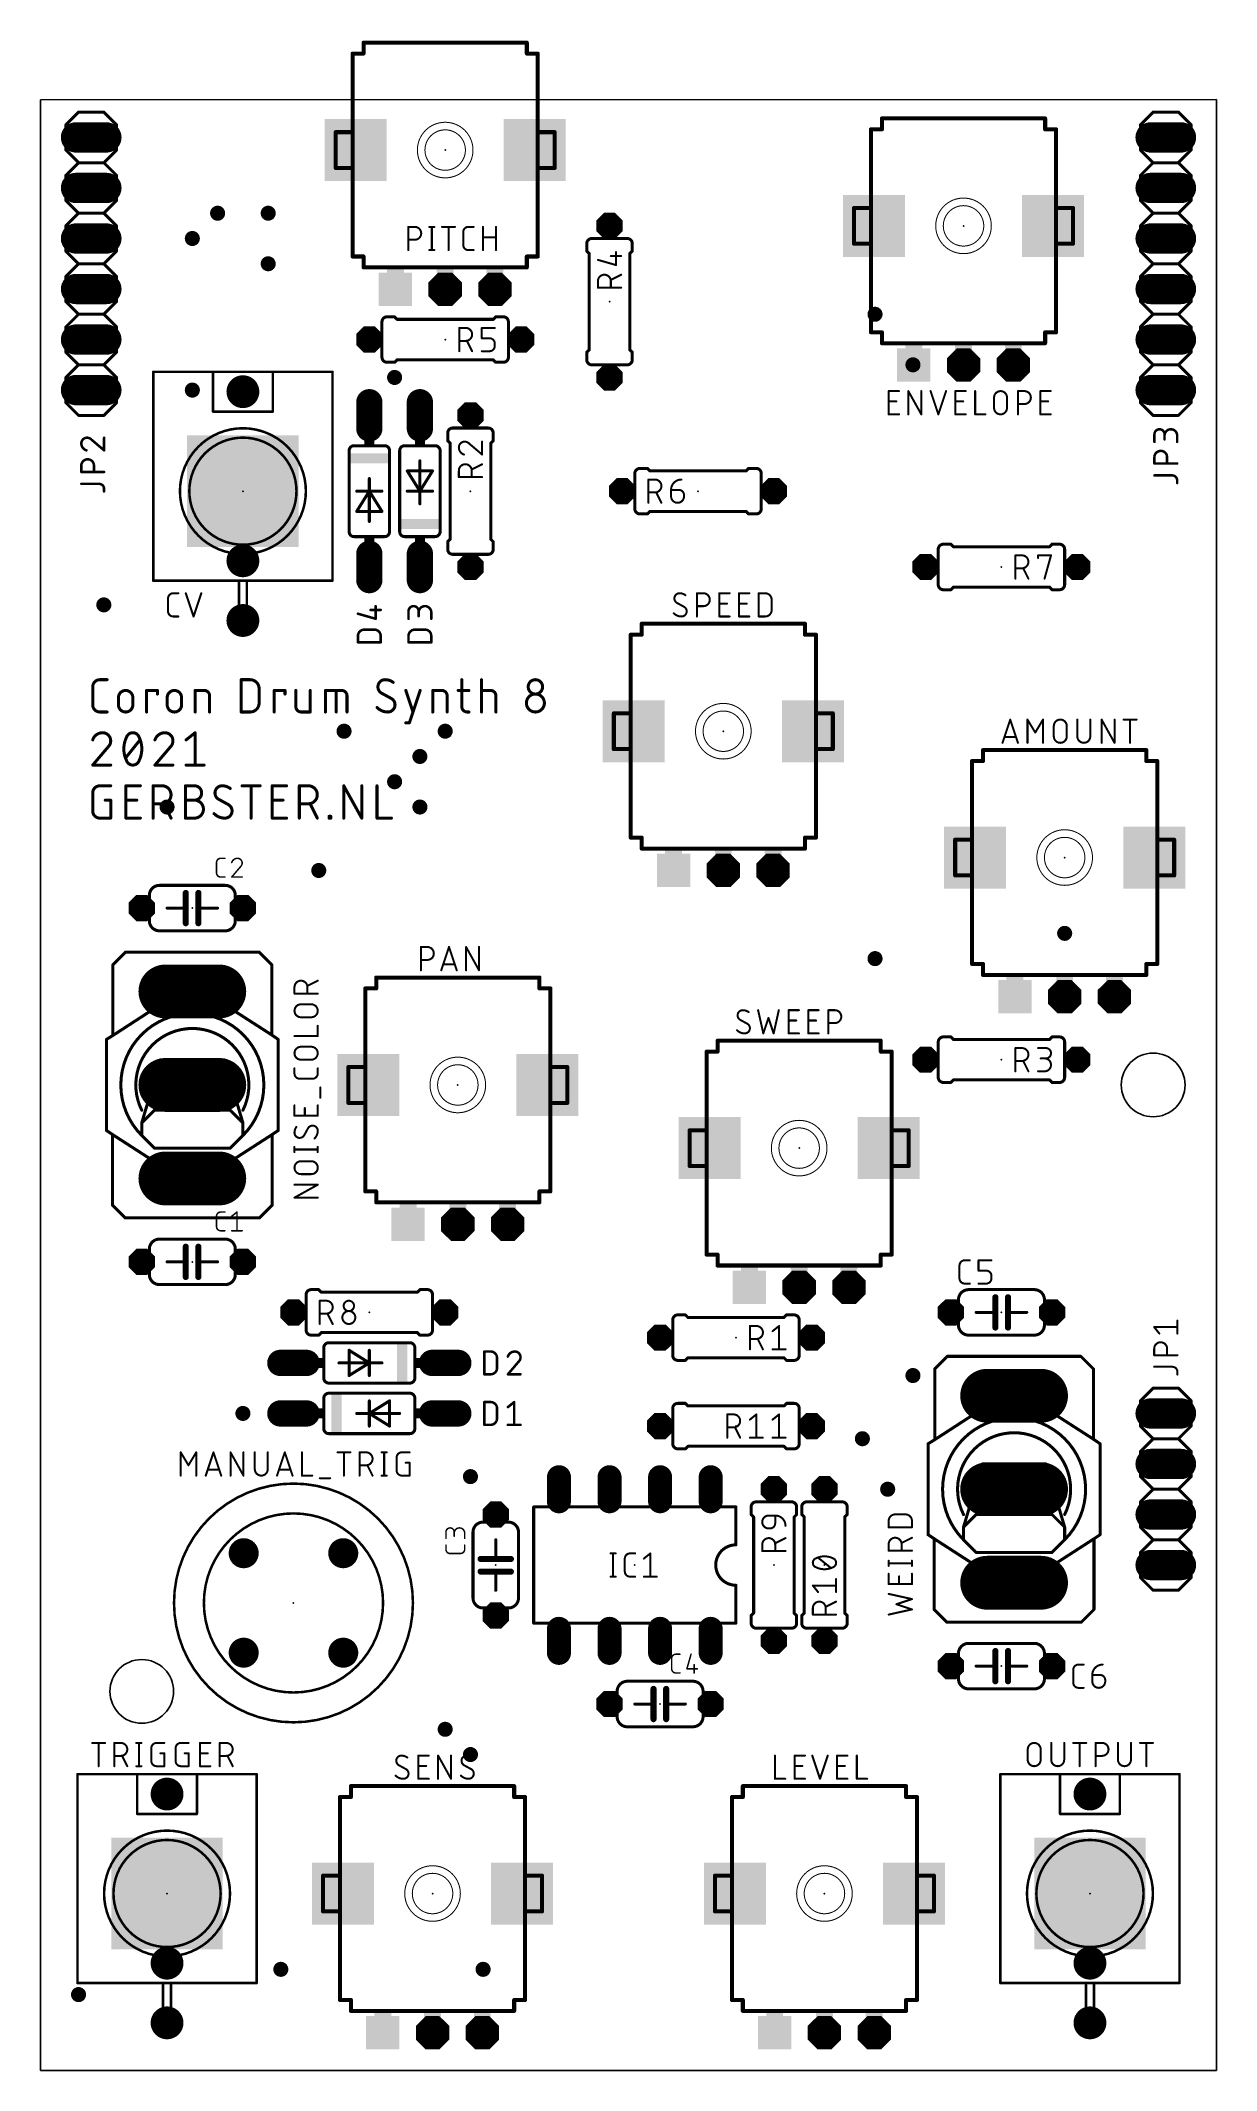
# Model space of a CAD drawing. Extents: x 0 to 59, y 0 to 102.
import ezdxf

# ---------------------------------------------------------------- set-up
doc = ezdxf.new("R2010")
doc.units = 0
for name, color, linetype in [('17', 110, 'CONTINUOUS'), ('18', 110, 'CONTINUOUS'), ('20', 31, 'CONTINUOUS'), ('21', 253, 'CONTINUOUS'), ('23', 53, 'CONTINUOUS'), ('25', 253, 'CONTINUOUS'), ('41', 12, 'CONTINUOUS'), ('51', 253, 'CONTINUOUS')]:
    doc.layers.add(name, color=color, linetype=linetype)

# ---------------------------------------------------------------- blocks, each defined once
blk = doc.blocks.new('RECT')
blk.add_solid([(-0.5, -0.5), (0.5, -0.5), (-0.5, 0.5), (0.5, 0.5)])
blk = doc.blocks.new('SQUAREP')
blk.add_solid([(-0.5, -0.5), (0.5, -0.5), (-0.5, 0.5), (0.5, 0.5)])
blk = doc.blocks.new('OCTAGONP')
at = {"const_width": 0.5}
blk.add_lwpolyline([(-0.25, -0.1036), (-0.25, 0.1036), (-0.1036, 0.25), (0.1036, 0.25), (0.25, 0.1036), (0.25, -0.1036), (0.1036, -0.25), (-0.1036, -0.25), (-0.25, -0.1036), (-0.25, 0.1036)], dxfattribs=at)
blk = doc.blocks.new('ROUNDP')
at = {"const_width": 0.5}
blk.add_lwpolyline([(0, -0.25, 1), (0, 0.25, 1), (0, -0.25)], format="xyb", dxfattribs=at)
blk = doc.blocks.new('LONGP100')
at = {"const_width": 1}
blk.add_lwpolyline([(-0.5, 0), (0.5, 0)], dxfattribs=at)
at = {"const_width": 0.5}
for points in [[(-0.5, 0.25, 1), (-0.5, -0.25)], [(0.5, -0.25, 1), (0.5, 0.25)]]:
    blk.add_lwpolyline(points, format="xyb", dxfattribs=at)
blk = doc.blocks.new('ROUNDV')
at = {"const_width": 0.5}
blk.add_lwpolyline([(0, -0.25, 1), (0, 0.25, 1), (0, -0.25)], format="xyb", dxfattribs=at)

msp = doc.modelspace()

# ---------------------------------------------------------------- linework, layer by layer
at = {"layer": '20'}
for p, q in [((59.055, 99.06), (0, 99.05)), ((0, 99.05), (0, 0)), ((59.055, 0), (59.055, 99.06)), ((0, 0), (59.055, 0))]:
    msp.add_line(p, q, dxfattribs=at)
for centre in [(55.88, 49.53), (5.08, 19.05)]:
    msp.add_circle(centre, 1.6002, dxfattribs=at)
at = {"layer": '21'}
for points, const_width in [([(16.22, 101.92), (24.42, 101.92)], 0.2032), ([(16.22, 101.92), (16.22, 101.37)], 0.2032), ([(24.42, 101.37), (24.42, 101.92)], 0.2032), ([(16.22, 101.37), (15.67, 101.37)], 0.2032), ([(15.67, 99.17), (15.67, 101.37)], 0.2032), ([(24.97, 101.37), (24.42, 101.37)], 0.2032), ([(24.97, 101.37), (24.97, 99.17)], 0.2032), ([(1.27, 97.79), (1.905, 98.425)], 0.1524), ([(1.905, 98.425), (3.175, 98.425)], 0.1524), ([(3.175, 98.425), (3.81, 97.79)], 0.1524), ([(42.255, 98.11), (50.455, 98.11)], 0.2032), ([(42.255, 98.11), (42.255, 97.56)], 0.2032), ([(50.455, 97.56), (50.455, 98.11)], 0.2032), ([(55.245, 97.79), (55.88, 98.425)], 0.1524), ([(55.88, 98.425), (57.15, 98.425)], 0.1524), ([(57.15, 98.425), (57.785, 97.79)], 0.1524), ([(1.27, 96.52), (1.27, 97.79)], 0.1524), ([(3.81, 97.79), (3.81, 96.52)], 0.1524), ([(42.255, 97.56), (41.705, 97.56)], 0.2032), ([(41.705, 95.36), (41.705, 97.56)], 0.2032), ([(51.005, 97.56), (50.455, 97.56)], 0.2032), ([(51.005, 97.56), (51.005, 95.36)], 0.2032), ([(55.245, 96.52), (55.245, 97.79)], 0.1524), ([(57.785, 97.79), (57.785, 96.52)], 0.1524), ([(1.27, 96.52), (1.905, 95.885)], 0.1524), ([(1.27, 95.25), (1.905, 95.885)], 0.1524), ([(1.905, 95.885), (3.175, 95.885)], 0.1524), ([(3.175, 95.885), (3.81, 96.52)], 0.1524), ([(3.175, 95.885), (3.81, 95.25)], 0.1524), ([(55.245, 96.52), (55.88, 95.885)], 0.1524), ([(55.245, 95.25), (55.88, 95.885)], 0.1524), ([(55.88, 95.885), (57.15, 95.885)], 0.1524), ([(57.15, 95.885), (57.785, 96.52)], 0.1524), ([(57.15, 95.885), (57.785, 95.25)], 0.1524), ([(1.27, 93.98), (1.27, 95.25)], 0.1524), ([(3.81, 95.25), (3.81, 93.98)], 0.1524), ([(55.245, 93.98), (55.245, 95.25)], 0.1524), ([(57.785, 95.25), (57.785, 93.98)], 0.1524), ([(1.905, 93.345), (1.27, 93.98)], 0.1524), ([(3.81, 93.98), (3.175, 93.345)], 0.1524), ([(15.67, 91.17), (15.67, 94.37)], 0.2032), ([(24.97, 94.37), (24.97, 91.17)], 0.2032), ([(55.88, 93.345), (55.245, 93.98)], 0.1524), ([(57.785, 93.98), (57.15, 93.345)], 0.1524), ([(1.27, 92.71), (1.905, 93.345)], 0.1524), ([(1.905, 93.345), (3.175, 93.345)], 0.1524), ([(3.175, 93.345), (3.81, 92.71)], 0.1524), ([(55.245, 92.71), (55.88, 93.345)], 0.1524), ([(55.88, 93.345), (57.15, 93.345)], 0.1524), ([(57.15, 93.345), (57.785, 92.71)], 0.1524), ([(1.27, 91.44), (1.27, 92.71)], 0.1524), ([(3.81, 92.71), (3.81, 91.44)], 0.1524), ([(27.432, 91.821), (27.432, 91.44)], 0.1524), ([(29.718, 91.821), (29.718, 91.44)], 0.1524), ([(55.245, 91.44), (55.245, 92.71)], 0.1524), ([(57.785, 92.71), (57.785, 91.44)], 0.1524), ([(1.27, 91.44), (1.905, 90.805)], 0.1524), ([(1.27, 90.17), (1.905, 90.805)], 0.1524), ([(1.905, 90.805), (3.175, 90.805)], 0.1524), ([(3.175, 90.805), (3.81, 91.44)], 0.1524), ([(3.175, 90.805), (3.81, 90.17)], 0.1524), ([(15.67, 91.17), (16.22, 91.17)], 0.2032), ([(16.22, 91.17), (16.22, 90.62)], 0.2032), ([(24.42, 91.17), (24.97, 91.17)], 0.2032), ([(24.42, 90.62), (24.42, 91.17)], 0.2032), ([(27.559, 91.313), (27.432, 91.44)], 0.1524), ([(27.559, 86.487), (27.559, 91.313)], 0.1524), ([(29.591, 91.313), (29.718, 91.44)], 0.1524), ([(29.591, 86.487), (29.591, 91.313)], 0.1524), ([(55.245, 91.44), (55.88, 90.805)], 0.1524), ([(55.245, 90.17), (55.88, 90.805)], 0.1524), ([(55.88, 90.805), (57.15, 90.805)], 0.1524), ([(57.15, 90.805), (57.785, 91.44)], 0.1524), ([(57.15, 90.805), (57.785, 90.17)], 0.1524), ([(1.27, 88.9), (1.27, 90.17)], 0.1524), ([(3.81, 90.17), (3.81, 88.9)], 0.1524), ([(24.42, 90.62), (16.22, 90.62)], 0.2032), ([(41.705, 87.36), (41.705, 90.56)], 0.2032), ([(51.005, 90.56), (51.005, 87.36)], 0.2032), ([(55.245, 88.9), (55.245, 90.17)], 0.1524), ([(57.785, 90.17), (57.785, 88.9)], 0.1524), ([(1.905, 88.265), (1.27, 88.9)], 0.1524), ([(3.81, 88.9), (3.175, 88.265)], 0.1524), ([(55.88, 88.265), (55.245, 88.9)], 0.1524), ([(57.785, 88.9), (57.15, 88.265)], 0.1524), ([(1.27, 87.63), (1.905, 88.265)], 0.1524), ([(1.905, 88.265), (3.175, 88.265)], 0.1524), ([(3.175, 88.265), (3.81, 87.63)], 0.1524), ([(17.399, 88.138), (17.78, 88.138)], 0.1524), ([(17.907, 88.011), (17.78, 88.138)], 0.1524), ([(17.907, 88.011), (22.733, 88.011)], 0.1524), ([(22.733, 88.011), (22.86, 88.138)], 0.1524), ([(23.241, 88.138), (22.86, 88.138)], 0.1524), ([(55.245, 87.63), (55.88, 88.265)], 0.1524), ([(55.88, 88.265), (57.15, 88.265)], 0.1524), ([(57.15, 88.265), (57.785, 87.63)], 0.1524), ([(1.27, 86.36), (1.27, 87.63)], 0.1524), ([(3.81, 87.63), (3.81, 86.36)], 0.1524), ([(41.705, 87.36), (42.255, 87.36)], 0.2032), ([(42.255, 87.36), (42.255, 86.81)], 0.2032), ([(50.455, 86.81), (42.255, 86.81)], 0.2032), ([(50.455, 87.36), (51.005, 87.36)], 0.2032), ([(50.455, 86.81), (50.455, 87.36)], 0.2032), ([(55.245, 86.36), (55.245, 87.63)], 0.1524), ([(57.785, 87.63), (57.785, 86.36)], 0.1524), ([(1.905, 85.725), (1.27, 86.36)], 0.1524), ([(1.27, 85.09), (1.905, 85.725)], 0.1524), ([(1.905, 85.725), (3.175, 85.725)], 0.1524), ([(3.81, 86.36), (3.175, 85.725)], 0.1524), ([(3.175, 85.725), (3.81, 85.09)], 0.1524), ([(17.399, 85.852), (17.78, 85.852)], 0.1524), ([(17.907, 85.979), (17.78, 85.852)], 0.1524), ([(17.907, 85.979), (22.733, 85.979)], 0.1524), ([(22.733, 85.979), (22.86, 85.852)], 0.1524), ([(23.241, 85.852), (22.86, 85.852)], 0.1524), ([(27.559, 86.487), (27.432, 86.36)], 0.1524), ([(27.432, 85.979), (27.432, 86.36)], 0.1524), ([(29.591, 86.487), (29.718, 86.36)], 0.1524), ([(29.718, 85.979), (29.718, 86.36)], 0.1524), ([(55.88, 85.725), (55.245, 86.36)], 0.1524), ([(55.245, 85.09), (55.88, 85.725)], 0.1524), ([(55.88, 85.725), (57.15, 85.725)], 0.1524), ([(57.785, 86.36), (57.15, 85.725)], 0.1524), ([(57.15, 85.725), (57.785, 85.09)], 0.1524), ([(1.27, 83.82), (1.27, 85.09)], 0.1524), ([(3.81, 85.09), (3.81, 83.82)], 0.1524), ([(5.66, 85.375), (8.66, 85.375)], 0.127), ([(5.66, 85.375), (5.66, 74.875)], 0.127), ([(8.66, 85.375), (11.66, 85.375)], 0.127), ([(8.66, 85.375), (8.66, 83.375)], 0.127), ([(11.66, 85.375), (14.66, 85.375)], 0.127), ([(11.66, 83.375), (11.66, 85.375)], 0.127), ([(14.66, 74.875), (14.66, 85.375)], 0.127), ([(55.245, 83.82), (55.245, 85.09)], 0.1524), ([(57.785, 85.09), (57.785, 83.82)], 0.1524), ([(1.27, 83.82), (1.905, 83.185)], 0.1524), ([(3.175, 83.185), (3.81, 83.82)], 0.1524), ([(55.245, 83.82), (55.88, 83.185)], 0.1524), ([(57.15, 83.185), (57.785, 83.82)], 0.1524), ([(1.905, 83.185), (3.175, 83.185)], 0.1524), ([(8.66, 83.375), (11.66, 83.375)], 0.127), ([(55.88, 83.185), (57.15, 83.185)], 0.1524), ([(17.272, 81.661), (15.748, 81.661)], 0.1524), ([(18.288, 81.661), (19.812, 81.661)], 0.1524), ([(20.447, 82.296), (20.447, 81.915)], 0.1524), ([(20.574, 81.788), (20.447, 81.915)], 0.1524), ([(20.574, 76.962), (20.574, 81.788)], 0.1524), ([(22.606, 81.788), (22.733, 81.915)], 0.1524), ([(22.606, 76.962), (22.606, 81.788)], 0.1524), ([(22.733, 82.296), (22.733, 81.915)], 0.1524), ([(15.494, 81.407), (15.494, 77.343)], 0.1524), ([(17.526, 81.407), (17.526, 77.343)], 0.1524), ([(18.034, 77.343), (18.034, 81.407)], 0.1524), ([(19.05, 79.375), (19.05, 80.899)], 0.1524), ([(20.066, 77.343), (20.066, 81.407)], 0.1524), ([(16.51, 80.01), (16.51, 79.375)], 0.1524), ([(18.415, 80.391), (19.685, 80.391)], 0.1524), ([(19.05, 79.375), (18.415, 80.391)], 0.1524), ([(19.685, 80.391), (19.05, 79.375)], 0.1524), ([(30.099, 80.518), (30.48, 80.518)], 0.1524), ([(30.607, 80.391), (30.48, 80.518)], 0.1524), ([(35.433, 80.391), (30.607, 80.391)], 0.1524), ([(35.433, 80.391), (35.56, 80.518)], 0.1524), ([(35.941, 80.518), (35.56, 80.518)], 0.1524), ([(15.875, 78.359), (16.51, 79.375)], 0.1524), ([(16.51, 79.375), (15.875, 79.375)], 0.1524), ([(16.51, 79.375), (16.51, 77.851)], 0.1524), ([(16.51, 79.375), (17.145, 78.359)], 0.1524), ([(17.145, 79.375), (16.51, 79.375)], 0.1524), ([(18.415, 79.375), (19.05, 79.375)], 0.1524), ([(19.05, 78.74), (19.05, 79.375)], 0.1524), ([(19.05, 79.375), (19.685, 79.375)], 0.1524), ([(17.145, 78.359), (15.875, 78.359)], 0.1524), ([(30.099, 78.232), (30.48, 78.232)], 0.1524), ([(30.607, 78.359), (30.48, 78.232)], 0.1524), ([(35.433, 78.359), (30.607, 78.359)], 0.1524), ([(35.433, 78.359), (35.56, 78.232)], 0.1524), ([(35.941, 78.232), (35.56, 78.232)], 0.1524), ([(17.272, 77.089), (15.748, 77.089)], 0.1524), ([(18.288, 77.089), (19.812, 77.089)], 0.1524), ([(20.574, 76.962), (20.447, 76.835)], 0.1524), ([(20.447, 76.454), (20.447, 76.835)], 0.1524), ([(22.606, 76.962), (22.733, 76.835)], 0.1524), ([(22.733, 76.454), (22.733, 76.835)], 0.1524), ([(45.339, 76.708), (45.72, 76.708)], 0.1524), ([(45.847, 76.581), (45.72, 76.708)], 0.1524), ([(45.847, 76.581), (50.673, 76.581)], 0.1524), ([(50.673, 76.581), (50.8, 76.708)], 0.1524), ([(51.181, 76.708), (50.8, 76.708)], 0.1524), ([(5.66, 74.875), (10.36, 74.875)], 0.127), ([(9.96, 74.775), (9.96, 72.675)], 0.127), ([(10.36, 74.875), (14.66, 74.875)], 0.127), ([(10.36, 72.675), (10.36, 74.875)], 0.127), ([(45.339, 74.422), (45.72, 74.422)], 0.1524), ([(45.847, 74.549), (45.72, 74.422)], 0.1524), ([(45.847, 74.549), (50.673, 74.549)], 0.1524), ([(50.673, 74.549), (50.8, 74.422)], 0.1524), ([(51.181, 74.422), (50.8, 74.422)], 0.1524), ([(6.4008, 73.3354), (6.4008, 73.9846)], 0.1016), ([(6.6604, 74.2442), (6.9201, 74.2442)], 0.1016), ([(7.2917, 74.2442), (7.6812, 73.0758)], 0.1016), ([(7.6812, 73.0758), (8.0706, 74.2442)], 0.1016), ([(6.9201, 73.0758), (6.6604, 73.0758)], 0.1016), ([(9.96, 72.675), (10.36, 72.675)], 0.127), ([(30.19, 72.71), (38.39, 72.71)], 0.2032), ([(30.19, 72.71), (30.19, 72.16)], 0.2032), ([(38.39, 72.16), (38.39, 72.71)], 0.2032), ([(30.19, 72.16), (29.64, 72.16)], 0.2032), ([(29.64, 69.96), (29.64, 72.16)], 0.2032), ([(38.94, 72.16), (38.39, 72.16)], 0.2032), ([(38.94, 72.16), (38.94, 69.96)], 0.2032), ([(47.335, 66.36), (55.535, 66.36)], 0.2032), ([(47.335, 66.36), (47.335, 65.81)], 0.2032), ([(55.535, 65.81), (55.535, 66.36)], 0.2032), ([(47.335, 65.81), (46.785, 65.81)], 0.2032), ([(46.785, 63.61), (46.785, 65.81)], 0.2032), ([(56.085, 65.81), (55.535, 65.81)], 0.2032), ([(56.085, 65.81), (56.085, 63.61)], 0.2032), ([(29.64, 61.96), (29.64, 65.16)], 0.2032), ([(38.94, 65.16), (38.94, 61.96)], 0.2032), ([(29.64, 61.96), (30.19, 61.96)], 0.2032), ([(30.19, 61.96), (30.19, 61.41)], 0.2032), ([(38.39, 61.41), (30.19, 61.41)], 0.2032), ([(38.39, 61.96), (38.94, 61.96)], 0.2032), ([(38.39, 61.41), (38.39, 61.96)], 0.2032), ([(5.969, 59.563), (9.271, 59.563)], 0.1524), ([(7.2898, 58.42), (7.2898, 59.182)], 0.3048), ([(7.9248, 58.42), (7.9248, 59.182)], 0.3048), ([(6.35, 58.42), (7.2898, 58.42)], 0.1524), ([(7.2898, 57.658), (7.2898, 58.42)], 0.3048), ([(7.9248, 57.658), (7.9248, 58.42)], 0.3048), ([(8.89, 58.42), (7.9248, 58.42)], 0.1524), ([(46.785, 55.61), (46.785, 58.81)], 0.2032), ([(56.085, 58.81), (56.085, 55.61)], 0.2032), ([(5.969, 57.277), (9.271, 57.277)], 0.1524), ([(4.2672, 56.2102), (3.6322, 55.5752)], 0.1524), ([(4.2672, 56.2102), (10.9728, 56.2102)], 0.1524), ([(11.6078, 55.5752), (10.9728, 56.2102)], 0.1524), ([(3.6322, 52.0192), (3.6322, 55.5752)], 0.1524), ([(11.6078, 55.5752), (11.6078, 52.0446)], 0.1524), ([(46.785, 55.61), (47.335, 55.61)], 0.2032), ([(47.335, 55.61), (47.335, 55.06)], 0.2032), ([(55.535, 55.06), (47.335, 55.06)], 0.2032), ([(55.535, 55.61), (56.085, 55.61)], 0.2032), ([(55.535, 55.06), (55.535, 55.61)], 0.2032), ([(16.855, 54.38), (16.305, 54.38)], 0.2032), ([(16.305, 52.18), (16.305, 54.38)], 0.2032), ([(16.855, 54.93), (25.055, 54.93)], 0.2032), ([(16.855, 54.93), (16.855, 54.38)], 0.2032), ([(25.055, 54.38), (25.055, 54.93)], 0.2032), ([(25.605, 54.38), (25.055, 54.38)], 0.2032), ([(25.605, 54.38), (25.605, 52.18)], 0.2032), ([(3.6322, 52.0192), (3.302, 51.816)], 0.1524), ([(11.938, 51.816), (11.6078, 52.0446)], 0.1524), ([(3.302, 51.816), (3.302, 47.244)], 0.1524), ([(11.938, 51.816), (11.938, 47.244)], 0.1524), ([(34, 51.205), (33.45, 51.205)], 0.2032), ([(33.45, 49.005), (33.45, 51.205)], 0.2032), ([(34, 51.755), (42.2, 51.755)], 0.2032), ([(34, 51.755), (34, 51.205)], 0.2032), ([(42.2, 51.205), (42.2, 51.755)], 0.2032), ([(42.75, 51.205), (42.2, 51.205)], 0.2032), ([(42.75, 51.205), (42.75, 49.005)], 0.2032), ([(45.339, 51.943), (45.72, 51.943)], 0.1524), ([(45.847, 51.816), (45.72, 51.943)], 0.1524), ([(45.847, 51.816), (50.673, 51.816)], 0.1524), ([(50.673, 51.816), (50.8, 51.943)], 0.1524), ([(51.181, 51.943), (50.8, 51.943)], 0.1524), ([(45.339, 49.657), (45.72, 49.657)], 0.1524), ([(45.847, 49.784), (45.72, 49.657)], 0.1524), ([(45.847, 49.784), (50.673, 49.784)], 0.1524), ([(50.673, 49.784), (50.8, 49.657)], 0.1524), ([(51.181, 49.657), (50.8, 49.657)], 0.1524), ([(3.302, 47.244), (3.6068, 47.0408)], 0.1524), ([(3.6068, 43.4848), (3.6068, 47.0408)], 0.1524), ([(11.6332, 47.0408), (11.938, 47.244)], 0.1524), ([(11.6332, 43.4848), (11.6332, 47.0408)], 0.1524), ([(16.305, 44.18), (16.305, 47.38)], 0.2032), ([(25.605, 47.38), (25.605, 44.18)], 0.2032), ([(16.305, 44.18), (16.855, 44.18)], 0.2032), ([(16.855, 44.18), (16.855, 43.63)], 0.2032), ([(25.055, 44.18), (25.605, 44.18)], 0.2032), ([(25.055, 43.63), (25.055, 44.18)], 0.2032), ([(33.45, 41.005), (33.45, 44.205)], 0.2032), ([(42.75, 44.205), (42.75, 41.005)], 0.2032), ([(3.6068, 43.4848), (4.2418, 42.8498)], 0.1524), ([(10.9982, 42.8498), (4.2418, 42.8498)], 0.1524), ([(10.9982, 42.8498), (11.6332, 43.4848)], 0.1524), ([(25.055, 43.63), (16.855, 43.63)], 0.2032), ([(5.969, 41.783), (9.271, 41.783)], 0.1524), ([(7.2898, 40.64), (7.2898, 41.402)], 0.3048), ([(7.9248, 40.64), (7.9248, 41.402)], 0.3048), ([(33.45, 41.005), (34, 41.005)], 0.2032), ([(34, 41.005), (34, 40.455)], 0.2032), ([(42.2, 41.005), (42.75, 41.005)], 0.2032), ([(42.2, 40.455), (42.2, 41.005)], 0.2032), ([(6.35, 40.64), (7.2898, 40.64)], 0.1524), ([(7.2898, 39.878), (7.2898, 40.64)], 0.3048), ([(7.9248, 39.878), (7.9248, 40.64)], 0.3048), ([(8.89, 40.64), (7.9248, 40.64)], 0.1524), ([(42.2, 40.455), (34, 40.455)], 0.2032), ([(5.969, 39.497), (9.271, 39.497)], 0.1524), ([(13.589, 39.243), (13.97, 39.243)], 0.1524), ([(14.097, 39.116), (13.97, 39.243)], 0.1524), ([(18.923, 39.116), (14.097, 39.116)], 0.1524), ([(18.923, 39.116), (19.05, 39.243)], 0.1524), ([(19.431, 39.243), (19.05, 39.243)], 0.1524), ([(49.911, 39.243), (46.609, 39.243)], 0.1524), ([(47.9552, 38.862), (47.9552, 38.1)], 0.3048), ([(48.5902, 38.862), (48.5902, 38.1)], 0.3048), ([(32.004, 37.973), (32.385, 37.973)], 0.1524), ([(32.512, 37.846), (32.385, 37.973)], 0.1524), ([(32.512, 37.846), (37.338, 37.846)], 0.1524), ([(37.338, 37.846), (37.465, 37.973)], 0.1524), ([(37.846, 37.973), (37.465, 37.973)], 0.1524), ([(46.99, 38.1), (47.9552, 38.1)], 0.1524), ([(47.9552, 38.1), (47.9552, 37.338)], 0.3048), ([(48.5902, 38.1), (48.5902, 37.338)], 0.3048), ([(49.53, 38.1), (48.5902, 38.1)], 0.1524), ([(13.589, 36.957), (13.97, 36.957)], 0.1524), ([(14.097, 37.084), (13.97, 36.957)], 0.1524), ([(18.923, 37.084), (14.097, 37.084)], 0.1524), ([(18.923, 37.084), (19.05, 36.957)], 0.1524), ([(19.431, 36.957), (19.05, 36.957)], 0.1524), ([(49.911, 36.957), (46.609, 36.957)], 0.1524), ([(14.224, 34.798), (14.224, 36.322)], 0.1524), ([(18.542, 36.576), (14.478, 36.576)], 0.1524), ([(15.494, 34.925), (15.494, 36.195)], 0.1524), ([(15.494, 36.195), (16.51, 35.56)], 0.1524), ([(16.51, 35.56), (16.51, 36.195)], 0.1524), ([(18.796, 34.798), (18.796, 36.322)], 0.1524), ([(32.004, 35.687), (32.385, 35.687)], 0.1524), ([(32.512, 35.814), (32.385, 35.687)], 0.1524), ([(32.512, 35.814), (37.338, 35.814)], 0.1524), ([(37.338, 35.814), (37.465, 35.687)], 0.1524), ([(37.846, 35.687), (37.465, 35.687)], 0.1524), ([(45.5422, 35.8902), (44.9072, 35.2552)], 0.1524), ([(45.5422, 35.8902), (52.2478, 35.8902)], 0.1524), ([(52.8828, 35.2552), (52.2478, 35.8902)], 0.1524), ([(16.51, 35.56), (14.986, 35.56)], 0.1524), ([(16.51, 35.56), (15.494, 34.925)], 0.1524), ([(17.145, 35.56), (16.51, 35.56)], 0.1524), ([(16.51, 34.925), (16.51, 35.56)], 0.1524), ([(44.9072, 31.6992), (44.9072, 35.2552)], 0.1524), ([(52.8828, 35.2552), (52.8828, 31.7246)], 0.1524), ([(14.224, 33.782), (14.224, 32.258)], 0.1524), ([(18.542, 34.544), (14.478, 34.544)], 0.1524), ([(14.478, 34.036), (18.542, 34.036)], 0.1524), ([(16.51, 33.02), (17.526, 33.655)], 0.1524), ([(16.51, 33.655), (16.51, 33.02)], 0.1524), ([(17.526, 33.655), (17.526, 32.385)], 0.1524), ([(18.796, 33.782), (18.796, 32.258)], 0.1524), ([(55.245, 33.655), (55.88, 34.29)], 0.1524), ([(55.245, 32.385), (55.245, 33.655)], 0.1524), ([(55.88, 34.29), (57.15, 34.29)], 0.1524), ([(57.15, 34.29), (57.785, 33.655)], 0.1524), ([(57.785, 33.655), (57.785, 32.385)], 0.1524), ([(15.875, 33.02), (16.51, 33.02)], 0.1524), ([(17.526, 32.385), (16.51, 33.02)], 0.1524), ([(16.51, 33.02), (18.034, 33.02)], 0.1524), ([(16.51, 33.02), (16.51, 32.385)], 0.1524), ([(32.004, 33.528), (32.385, 33.528)], 0.1524), ([(32.512, 33.401), (32.385, 33.528)], 0.1524), ([(32.512, 33.401), (37.338, 33.401)], 0.1524), ([(37.338, 33.401), (37.465, 33.528)], 0.1524), ([(37.846, 33.528), (37.465, 33.528)], 0.1524), ([(14.478, 32.004), (18.542, 32.004)], 0.1524), ([(44.9072, 31.6992), (44.577, 31.496)], 0.1524), ([(53.213, 31.496), (52.8828, 31.7246)], 0.1524), ([(55.245, 32.385), (55.88, 31.75)], 0.1524), ([(55.245, 31.115), (55.88, 31.75)], 0.1524), ([(55.88, 31.75), (57.15, 31.75)], 0.1524), ([(57.15, 31.75), (57.785, 32.385)], 0.1524), ([(57.15, 31.75), (57.785, 31.115)], 0.1524), ([(32.004, 31.242), (32.385, 31.242)], 0.1524), ([(32.512, 31.369), (32.385, 31.242)], 0.1524), ([(32.512, 31.369), (37.338, 31.369)], 0.1524), ([(37.338, 31.369), (37.465, 31.242)], 0.1524), ([(37.846, 31.242), (37.465, 31.242)], 0.1524), ([(44.577, 31.496), (44.577, 26.924)], 0.1524), ([(53.213, 31.496), (53.213, 26.924)], 0.1524), ([(55.245, 29.845), (55.245, 31.115)], 0.1524), ([(57.785, 31.115), (57.785, 29.845)], 0.1524), ([(55.88, 29.21), (55.245, 29.845)], 0.1524), ([(57.785, 29.845), (57.15, 29.21)], 0.1524), ([(55.245, 28.575), (55.88, 29.21)], 0.1524), ([(55.245, 27.305), (55.245, 28.575)], 0.1524), ([(55.88, 29.21), (57.15, 29.21)], 0.1524), ([(57.15, 29.21), (57.785, 28.575)], 0.1524), ([(57.785, 28.575), (57.785, 27.305)], 0.1524), ([(34.925, 28.321), (24.765, 28.321)], 0.1524), ([(24.765, 22.479), (24.765, 28.321)], 0.1524), ([(34.925, 28.321), (34.925, 26.416)], 0.1524), ([(35.687, 28.321), (35.687, 27.94)], 0.1524), ([(35.814, 27.813), (35.687, 27.94)], 0.1524), ([(35.814, 22.987), (35.814, 27.813)], 0.1524), ([(37.846, 27.813), (37.973, 27.94)], 0.1524), ([(37.846, 22.987), (37.846, 27.813)], 0.1524), ([(37.973, 28.321), (37.973, 27.94)], 0.1524), ([(38.227, 28.321), (38.227, 27.94)], 0.1524), ([(38.354, 27.813), (38.227, 27.94)], 0.1524), ([(38.354, 27.813), (38.354, 22.987)], 0.1524), ([(40.386, 27.813), (40.513, 27.94)], 0.1524), ([(40.386, 27.813), (40.386, 22.987)], 0.1524), ([(40.513, 28.321), (40.513, 27.94)], 0.1524), ([(21.717, 23.749), (21.717, 27.051)], 0.1524), ([(22.86, 26.67), (22.86, 25.7048)], 0.1524), ([(24.003, 23.749), (24.003, 27.051)], 0.1524), ([(44.577, 26.924), (44.8818, 26.7208)], 0.1524), ([(44.8818, 23.1648), (44.8818, 26.7208)], 0.1524), ([(52.9082, 26.7208), (53.213, 26.924)], 0.1524), ([(52.9082, 23.1648), (52.9082, 26.7208)], 0.1524), ([(55.88, 26.67), (55.245, 27.305)], 0.1524), ([(55.245, 26.035), (55.88, 26.67)], 0.1524), ([(55.88, 26.67), (57.15, 26.67)], 0.1524), ([(57.785, 27.305), (57.15, 26.67)], 0.1524), ([(57.15, 26.67), (57.785, 26.035)], 0.1524), ([(22.86, 25.7048), (22.098, 25.7048)], 0.3048), ([(23.622, 25.7048), (22.86, 25.7048)], 0.3048), ([(55.245, 24.765), (55.245, 26.035)], 0.1524), ([(57.785, 26.035), (57.785, 24.765)], 0.1524), ([(22.86, 25.0698), (22.098, 25.0698)], 0.3048), ([(23.622, 25.0698), (22.86, 25.0698)], 0.3048), ([(22.86, 24.13), (22.86, 25.0698)], 0.1524), ([(55.245, 24.765), (55.88, 24.13)], 0.1524), ([(57.15, 24.13), (57.785, 24.765)], 0.1524), ([(34.925, 22.479), (34.925, 24.384)], 0.1524), ([(55.88, 24.13), (57.15, 24.13)], 0.1524), ([(24.765, 22.479), (34.925, 22.479)], 0.1524), ([(35.814, 22.987), (35.687, 22.86)], 0.1524), ([(35.687, 22.479), (35.687, 22.86)], 0.1524), ([(37.846, 22.987), (37.973, 22.86)], 0.1524), ([(37.973, 22.479), (37.973, 22.86)], 0.1524), ([(38.354, 22.987), (38.227, 22.86)], 0.1524), ([(38.227, 22.479), (38.227, 22.86)], 0.1524), ([(40.386, 22.987), (40.513, 22.86)], 0.1524), ([(40.513, 22.479), (40.513, 22.86)], 0.1524), ([(44.8818, 23.1648), (45.5168, 22.5298)], 0.1524), ([(52.2732, 22.5298), (45.5168, 22.5298)], 0.1524), ([(52.2732, 22.5298), (52.9082, 23.1648)], 0.1524), ([(49.911, 21.463), (46.609, 21.463)], 0.1524), ([(47.9552, 21.082), (47.9552, 20.32)], 0.3048), ([(47.9552, 20.32), (47.9552, 19.558)], 0.3048), ([(48.5902, 21.082), (48.5902, 20.32)], 0.3048), ([(48.5902, 20.32), (48.5902, 19.558)], 0.3048), ([(29.464, 19.558), (32.766, 19.558)], 0.1524), ([(46.99, 20.32), (47.9552, 20.32)], 0.1524), ([(49.53, 20.32), (48.5902, 20.32)], 0.1524), ([(29.845, 18.415), (30.7848, 18.415)], 0.1524), ([(30.7848, 18.415), (30.7848, 19.177)], 0.3048), ([(30.7848, 17.653), (30.7848, 18.415)], 0.3048), ([(31.4198, 18.415), (31.4198, 19.177)], 0.3048), ([(31.4198, 17.653), (31.4198, 18.415)], 0.3048), ([(32.385, 18.415), (31.4198, 18.415)], 0.1524), ([(49.911, 19.177), (46.609, 19.177)], 0.1524), ([(29.464, 17.272), (32.766, 17.272)], 0.1524), ([(2.5908, 16.4592), (3.2399, 16.4592)], 0.1016), ([(2.9154, 15.2908), (2.9154, 16.4592)], 0.1016), ([(3.7031, 15.2908), (3.7031, 16.4592)], 0.1016), ([(3.7031, 16.4592), (4.0276, 16.4592)], 0.1016), ([(4.8048, 16.4592), (5.0645, 16.4592)], 0.1016), ([(4.9347, 16.4592), (4.9347, 15.2908)], 0.1016), ([(5.8222, 16.4592), (6.2117, 16.4592)], 0.1016), ([(7.0414, 16.4592), (7.4309, 16.4592)], 0.1016), ([(8.0032, 15.2908), (8.0032, 16.4592)], 0.1016), ([(8.0032, 16.4592), (8.5225, 16.4592)], 0.1016), ([(8.999, 15.2908), (8.999, 16.4592)], 0.1016), ([(8.999, 16.4592), (9.3235, 16.4592)], 0.1016), ([(50.7619, 16.4592), (50.7619, 15.6154)], 0.1016), ([(51.411, 15.6154), (51.411, 16.4592)], 0.1016), ([(51.8668, 16.4592), (52.5159, 16.4592)], 0.1016), ([(52.1913, 15.2908), (52.1913, 16.4592)], 0.1016), ([(52.9886, 15.2908), (52.9886, 16.4592)], 0.1016), ([(52.9886, 16.4592), (53.3132, 16.4592)], 0.1016), ([(54.1147, 16.4592), (54.1147, 15.6154)], 0.1016), ([(54.7638, 15.6154), (54.7638, 16.4592)], 0.1016), ([(55.2196, 16.4592), (55.8687, 16.4592)], 0.1016), ([(55.5441, 15.2908), (55.5441, 16.4592)], 0.1016), ([(4.0276, 15.8101), (3.7031, 15.8101)], 0.1016), ([(4.3522, 15.2908), (4.0925, 15.8101)], 0.1016), ([(4.8048, 15.2908), (5.0645, 15.2908)], 0.1016), ([(5.5626, 15.5504), (5.5626, 16.1996)], 0.1016), ([(6.2117, 15.2908), (5.8222, 15.2908)], 0.1016), ([(6.017, 15.9399), (6.2117, 15.9399)], 0.1016), ([(6.2117, 15.9399), (6.2117, 15.2908)], 0.1016), ([(6.7818, 15.5504), (6.7818, 16.1996)], 0.1016), ([(7.4309, 15.2908), (7.0414, 15.2908)], 0.1016), ([(7.2362, 15.9399), (7.4309, 15.9399)], 0.1016), ([(7.4309, 15.9399), (7.4309, 15.2908)], 0.1016), ([(8.0032, 15.9399), (8.3927, 15.9399)], 0.1016), ([(8.5225, 15.2908), (8.0032, 15.2908)], 0.1016), ([(9.3235, 15.8101), (8.999, 15.8101)], 0.1016), ([(9.6481, 15.2908), (9.3884, 15.8101)], 0.1016), ([(49.5808, 15.6154), (49.5808, 16.1346)], 0.1016), ([(50.2299, 16.1346), (50.2299, 15.6154)], 0.1016), ([(53.3132, 15.8101), (52.9886, 15.8101)], 0.1016), ([(1.85, 14.89), (4.85, 14.89)], 0.127), ([(1.85, 14.89), (1.85, 4.39)], 0.127), ([(4.85, 14.89), (7.85, 14.89)], 0.127), ([(4.85, 14.89), (4.85, 12.89)], 0.127), ([(7.85, 14.89), (10.85, 14.89)], 0.127), ([(7.85, 12.89), (7.85, 14.89)], 0.127), ([(10.85, 4.39), (10.85, 14.89)], 0.127), ([(15.585, 14.29), (23.785, 14.29)], 0.2032), ([(15.585, 14.29), (15.585, 13.74)], 0.2032), ([(23.785, 13.74), (23.785, 14.29)], 0.2032), ([(35.27, 14.29), (43.47, 14.29)], 0.2032), ([(35.27, 14.29), (35.27, 13.74)], 0.2032), ([(43.47, 13.74), (43.47, 14.29)], 0.2032), ([(48.205, 14.89), (51.205, 14.89)], 0.127), ([(48.205, 14.89), (48.205, 4.39)], 0.127), ([(51.205, 14.89), (54.205, 14.89)], 0.127), ([(51.205, 14.89), (51.205, 12.89)], 0.127), ([(54.205, 14.89), (57.205, 14.89)], 0.127), ([(54.205, 12.89), (54.205, 14.89)], 0.127), ([(57.205, 4.39), (57.205, 14.89)], 0.127), ([(15.585, 13.74), (15.035, 13.74)], 0.2032), ([(15.035, 11.54), (15.035, 13.74)], 0.2032), ([(24.335, 13.74), (23.785, 13.74)], 0.2032), ([(24.335, 13.74), (24.335, 11.54)], 0.2032), ([(35.27, 13.74), (34.72, 13.74)], 0.2032), ([(34.72, 11.54), (34.72, 13.74)], 0.2032), ([(44.02, 13.74), (43.47, 13.74)], 0.2032), ([(44.02, 13.74), (44.02, 11.54)], 0.2032), ([(4.85, 12.89), (7.85, 12.89)], 0.127), ([(51.205, 12.89), (54.205, 12.89)], 0.127), ([(15.035, 3.54), (15.035, 6.74)], 0.2032), ([(24.335, 6.74), (24.335, 3.54)], 0.2032), ([(34.72, 3.54), (34.72, 6.74)], 0.2032), ([(44.02, 6.74), (44.02, 3.54)], 0.2032), ([(1.85, 4.39), (6.55, 4.39)], 0.127), ([(6.15, 4.29), (6.15, 2.19)], 0.127), ([(6.55, 4.39), (10.85, 4.39)], 0.127), ([(6.55, 2.19), (6.55, 4.39)], 0.127), ([(48.205, 4.39), (52.905, 4.39)], 0.127), ([(52.505, 4.29), (52.505, 2.19)], 0.127), ([(52.905, 4.39), (57.205, 4.39)], 0.127), ([(52.905, 2.19), (52.905, 4.39)], 0.127), ([(15.035, 3.54), (15.585, 3.54)], 0.2032), ([(15.585, 3.54), (15.585, 2.99)], 0.2032), ([(23.785, 2.99), (15.585, 2.99)], 0.2032), ([(23.785, 3.54), (24.335, 3.54)], 0.2032), ([(23.785, 2.99), (23.785, 3.54)], 0.2032), ([(34.72, 3.54), (35.27, 3.54)], 0.2032), ([(35.27, 3.54), (35.27, 2.99)], 0.2032), ([(43.47, 2.99), (35.27, 2.99)], 0.2032), ([(43.47, 3.54), (44.02, 3.54)], 0.2032), ([(43.47, 2.99), (43.47, 3.54)], 0.2032), ([(6.15, 2.19), (6.55, 2.19)], 0.127), ([(52.505, 2.19), (52.905, 2.19)], 0.127)]:
    msp.add_lwpolyline(points, dxfattribs=dict(at, const_width=const_width))
for points, const_width in [([(15.67, 101.4208, 1), (15.67, 101.3192)], 0.1016), ([(15.7208, 101.37, 1), (15.6192, 101.37)], 0.1016), ([(16.22, 101.9708, 1), (16.22, 101.8692)], 0.1016), ([(16.2708, 101.92, 1), (16.1692, 101.92)], 0.1016), ([(16.1692, 101.37, 1), (16.2708, 101.37)], 0.1016), ([(16.22, 101.3192, 1), (16.22, 101.4208)], 0.1016), ([(24.4708, 101.92, 1), (24.3692, 101.92)], 0.1016), ([(24.42, 101.4208, 1), (24.42, 101.3192)], 0.1016), ([(24.3692, 101.37, 1), (24.4708, 101.37)], 0.1016), ([(24.42, 101.8692, 1), (24.42, 101.9708)], 0.1016), ([(25.0208, 101.37, 1), (24.9192, 101.37)], 0.1016), ([(24.97, 101.3192, 1), (24.97, 101.4208)], 0.1016), ([(15.6192, 99.17, 1), (15.7208, 99.17)], 0.1016), ([(24.9192, 99.17, 1), (25.0208, 99.17)], 0.1016), ([(1.905, 98.4631, 1), (1.905, 98.3869)], 0.0762), ([(1.9319, 98.3981, 1), (1.8781, 98.4519)], 0.0762), ([(3.2019, 98.4519, 1), (3.1481, 98.3981)], 0.0762), ([(3.175, 98.3869, 1), (3.175, 98.4631)], 0.0762), ([(20.32, 95.123, 1), (20.32, 97.917, 1), (20.32, 95.123)], 0.0508), ([(42.255, 98.1608, 1), (42.255, 98.0592)], 0.1016), ([(42.3058, 98.11, 1), (42.2042, 98.11)], 0.1016), ([(50.5058, 98.11, 1), (50.4042, 98.11)], 0.1016), ([(50.455, 98.0592, 1), (50.455, 98.1608)], 0.1016), ([(55.88, 98.4631, 1), (55.88, 98.3869)], 0.0762), ([(55.9069, 98.3981, 1), (55.8531, 98.4519)], 0.0762), ([(57.1769, 98.4519, 1), (57.1231, 98.3981)], 0.0762), ([(57.15, 98.3869, 1), (57.15, 98.4631)], 0.0762), ([(1.3081, 97.79, 1), (1.2319, 97.79)], 0.0762), ([(1.2431, 97.8169, 1), (1.2969, 97.7631)], 0.0762), ([(3.8481, 97.79, 1), (3.7719, 97.79)], 0.0762), ([(3.7831, 97.7631, 1), (3.8369, 97.8169)], 0.0762), ([(20.32, 95.504, 1), (20.32, 97.536, 1), (20.32, 95.504)], 0.0508), ([(41.705, 97.6108, 1), (41.705, 97.5092)], 0.1016), ([(41.7558, 97.56, 1), (41.6542, 97.56)], 0.1016), ([(42.2042, 97.56, 1), (42.3058, 97.56)], 0.1016), ([(42.255, 97.5092, 1), (42.255, 97.6108)], 0.1016), ([(50.455, 97.6108, 1), (50.455, 97.5092)], 0.1016), ([(50.4042, 97.56, 1), (50.5058, 97.56)], 0.1016), ([(51.0558, 97.56, 1), (50.9542, 97.56)], 0.1016), ([(51.005, 97.5092, 1), (51.005, 97.6108)], 0.1016), ([(55.2831, 97.79, 1), (55.2069, 97.79)], 0.0762), ([(55.2181, 97.8169, 1), (55.2719, 97.7631)], 0.0762), ([(57.8231, 97.79, 1), (57.7469, 97.79)], 0.0762), ([(57.7581, 97.7631, 1), (57.8119, 97.8169)], 0.0762), ([(1.2319, 96.52, 1), (1.3081, 96.52)], 0.0762), ([(1.2969, 96.5469, 1), (1.2431, 96.4931)], 0.0762), ([(1.905, 95.9231, 1), (1.905, 95.8469)], 0.0762), ([(1.9319, 95.8581, 1), (1.8781, 95.9119)], 0.0762), ([(1.8781, 95.8581, 1), (1.9319, 95.9119)], 0.0762), ([(3.2019, 95.9119, 1), (3.1481, 95.8581)], 0.0762), ([(3.1481, 95.9119, 1), (3.2019, 95.8581)], 0.0762), ([(3.175, 95.8469, 1), (3.175, 95.9231)], 0.0762), ([(3.7719, 96.52, 1), (3.8481, 96.52)], 0.0762), ([(3.8369, 96.4931, 1), (3.7831, 96.5469)], 0.0762), ([(55.2069, 96.52, 1), (55.2831, 96.52)], 0.0762), ([(55.2719, 96.5469, 1), (55.2181, 96.4931)], 0.0762), ([(55.88, 95.9231, 1), (55.88, 95.8469)], 0.0762), ([(55.9069, 95.8581, 1), (55.8531, 95.9119)], 0.0762), ([(55.8531, 95.8581, 1), (55.9069, 95.9119)], 0.0762), ([(57.1769, 95.9119, 1), (57.1231, 95.8581)], 0.0762), ([(57.1231, 95.9119, 1), (57.1769, 95.8581)], 0.0762), ([(57.15, 95.8469, 1), (57.15, 95.9231)], 0.0762), ([(57.7469, 96.52, 1), (57.8231, 96.52)], 0.0762), ([(57.8119, 96.4931, 1), (57.7581, 96.5469)], 0.0762), ([(1.3081, 95.25, 1), (1.2319, 95.25)], 0.0762), ([(1.2431, 95.2769, 1), (1.2969, 95.2231)], 0.0762), ([(3.8481, 95.25, 1), (3.7719, 95.25)], 0.0762), ([(3.7831, 95.2231, 1), (3.8369, 95.2769)], 0.0762), ([(41.6542, 95.36, 1), (41.7558, 95.36)], 0.1016), ([(50.9542, 95.36, 1), (51.0558, 95.36)], 0.1016), ([(55.2831, 95.25, 1), (55.2069, 95.25)], 0.0762), ([(55.2181, 95.2769, 1), (55.2719, 95.2231)], 0.0762), ([(57.8231, 95.25, 1), (57.7469, 95.25)], 0.0762), ([(57.7581, 95.2231, 1), (57.8119, 95.2769)], 0.0762), ([(1.2319, 93.98, 1), (1.3081, 93.98)], 0.0762), ([(1.2969, 94.0069, 1), (1.2431, 93.9531)], 0.0762), ([(3.7719, 93.98, 1), (3.8481, 93.98)], 0.0762), ([(3.8369, 93.9531, 1), (3.7831, 94.0069)], 0.0762), ([(15.7208, 94.37, 1), (15.6192, 94.37)], 0.1016), ([(25.0208, 94.37, 1), (24.9192, 94.37)], 0.1016), ([(46.355, 91.313, 1), (46.355, 94.107, 1), (46.355, 91.313)], 0.0508), ([(55.2069, 93.98, 1), (55.2831, 93.98)], 0.0762), ([(55.2719, 94.0069, 1), (55.2181, 93.9531)], 0.0762), ([(57.7469, 93.98, 1), (57.8231, 93.98)], 0.0762), ([(57.8119, 93.9531, 1), (57.7581, 94.0069)], 0.0762), ([(1.905, 93.3831, 1), (1.905, 93.3069)], 0.0762), ([(1.9319, 93.3181, 1), (1.8781, 93.3719)], 0.0762), ([(1.8781, 93.3181, 1), (1.9319, 93.3719)], 0.0762), ([(3.2019, 93.3719, 1), (3.1481, 93.3181)], 0.0762), ([(3.1481, 93.3719, 1), (3.2019, 93.3181)], 0.0762), ([(3.175, 93.3069, 1), (3.175, 93.3831)], 0.0762), ([(46.355, 91.694, 1), (46.355, 93.726, 1), (46.355, 91.694)], 0.0508), ([(55.88, 93.3831, 1), (55.88, 93.3069)], 0.0762), ([(55.9069, 93.3181, 1), (55.8531, 93.3719)], 0.0762), ([(55.8531, 93.3181, 1), (55.9069, 93.3719)], 0.0762), ([(57.1769, 93.3719, 1), (57.1231, 93.3181)], 0.0762), ([(57.1231, 93.3719, 1), (57.1769, 93.3181)], 0.0762), ([(57.15, 93.3069, 1), (57.15, 93.3831)], 0.0762), ([(1.3081, 92.71, 1), (1.2319, 92.71)], 0.0762), ([(1.2431, 92.7369, 1), (1.2969, 92.6831)], 0.0762), ([(3.8481, 92.71, 1), (3.7719, 92.71)], 0.0762), ([(3.7831, 92.6831, 1), (3.8369, 92.7369)], 0.0762), ([(27.686, 92.075, 0.4142), (27.432, 91.821)], 0.1524), ([(27.4701, 91.821, 1), (27.3939, 91.821)], 0.0762), ([(27.3939, 91.821, 1), (27.4701, 91.821)], 0.0762), ([(27.686, 92.0369, 1), (27.686, 92.1131)], 0.0762), ([(29.718, 91.821, 0.4142), (29.464, 92.075)], 0.1524), ([(29.464, 92.1131, 1), (29.464, 92.0369)], 0.0762), ([(29.7561, 91.821, 1), (29.6799, 91.821)], 0.0762), ([(29.6799, 91.821, 1), (29.7561, 91.821)], 0.0762), ([(55.2831, 92.71, 1), (55.2069, 92.71)], 0.0762), ([(55.2181, 92.7369, 1), (55.2719, 92.6831)], 0.0762), ([(57.8231, 92.71, 1), (57.7469, 92.71)], 0.0762), ([(57.7581, 92.6831, 1), (57.8119, 92.7369)], 0.0762), ([(1.2319, 91.44, 1), (1.3081, 91.44)], 0.0762), ([(1.2969, 91.4669, 1), (1.2431, 91.4131)], 0.0762), ([(1.905, 90.8431, 1), (1.905, 90.7669)], 0.0762), ([(1.9319, 90.7781, 1), (1.8781, 90.8319)], 0.0762), ([(1.8781, 90.7781, 1), (1.9319, 90.8319)], 0.0762), ([(3.2019, 90.8319, 1), (3.1481, 90.7781)], 0.0762), ([(3.1481, 90.8319, 1), (3.2019, 90.7781)], 0.0762), ([(3.175, 90.7669, 1), (3.175, 90.8431)], 0.0762), ([(3.7719, 91.44, 1), (3.8481, 91.44)], 0.0762), ([(3.8369, 91.4131, 1), (3.7831, 91.4669)], 0.0762), ([(15.67, 91.2208, 1), (15.67, 91.1192)], 0.1016), ([(15.6192, 91.17, 1), (15.7208, 91.17)], 0.1016), ([(16.2708, 91.17, 1), (16.1692, 91.17)], 0.1016), ([(16.22, 91.1192, 1), (16.22, 91.2208)], 0.1016), ([(24.42, 91.2208, 1), (24.42, 91.1192)], 0.1016), ([(24.4708, 91.17, 1), (24.3692, 91.17)], 0.1016), ([(24.9192, 91.17, 1), (25.0208, 91.17)], 0.1016), ([(24.97, 91.1192, 1), (24.97, 91.2208)], 0.1016), ([(27.3939, 91.44, 1), (27.4701, 91.44)], 0.0762), ([(27.4589, 91.4669, 1), (27.4051, 91.4131)], 0.0762), ([(27.5971, 91.313, 1), (27.5209, 91.313)], 0.0762), ([(27.5321, 91.2861, 1), (27.5859, 91.3399)], 0.0762), ([(29.6291, 91.313, 1), (29.5529, 91.313)], 0.0762), ([(29.5641, 91.3399, 1), (29.6179, 91.2861)], 0.0762), ([(29.6799, 91.44, 1), (29.7561, 91.44)], 0.0762), ([(29.7449, 91.4131, 1), (29.6911, 91.4669)], 0.0762), ([(55.2069, 91.44, 1), (55.2831, 91.44)], 0.0762), ([(55.2719, 91.4669, 1), (55.2181, 91.4131)], 0.0762), ([(55.88, 90.8431, 1), (55.88, 90.7669)], 0.0762), ([(55.9069, 90.7781, 1), (55.8531, 90.8319)], 0.0762), ([(55.8531, 90.7781, 1), (55.9069, 90.8319)], 0.0762), ([(57.1769, 90.8319, 1), (57.1231, 90.7781)], 0.0762), ([(57.1231, 90.8319, 1), (57.1769, 90.7781)], 0.0762), ([(57.15, 90.7669, 1), (57.15, 90.8431)], 0.0762), ([(57.7469, 91.44, 1), (57.8231, 91.44)], 0.0762), ([(57.8119, 91.4131, 1), (57.7581, 91.4669)], 0.0762), ([(1.3081, 90.17, 1), (1.2319, 90.17)], 0.0762), ([(1.2431, 90.1969, 1), (1.2969, 90.1431)], 0.0762), ([(3.8481, 90.17, 1), (3.7719, 90.17)], 0.0762), ([(3.7831, 90.1431, 1), (3.8369, 90.1969)], 0.0762), ([(16.22, 90.6708, 1), (16.22, 90.5692)], 0.1016), ([(16.1692, 90.62, 1), (16.2708, 90.62)], 0.1016), ([(24.3692, 90.62, 1), (24.4708, 90.62)], 0.1016), ([(24.42, 90.5692, 1), (24.42, 90.6708)], 0.1016), ([(41.7558, 90.56, 1), (41.6542, 90.56)], 0.1016), ([(51.0558, 90.56, 1), (50.9542, 90.56)], 0.1016), ([(55.2831, 90.17, 1), (55.2069, 90.17)], 0.0762), ([(55.2181, 90.1969, 1), (55.2719, 90.1431)], 0.0762), ([(57.8231, 90.17, 1), (57.7469, 90.17)], 0.0762), ([(57.7581, 90.1431, 1), (57.8119, 90.1969)], 0.0762), ([(1.2319, 88.9, 1), (1.3081, 88.9)], 0.0762), ([(1.2969, 88.9269, 1), (1.2431, 88.8731)], 0.0762), ([(3.7719, 88.9, 1), (3.8481, 88.9)], 0.0762), ([(3.8369, 88.8731, 1), (3.7831, 88.9269)], 0.0762), ([(55.2069, 88.9, 1), (55.2831, 88.9)], 0.0762), ([(55.2719, 88.9269, 1), (55.2181, 88.8731)], 0.0762), ([(57.7469, 88.9, 1), (57.8231, 88.9)], 0.0762), ([(57.8119, 88.8731, 1), (57.7581, 88.9269)], 0.0762), ([(1.905, 88.3031, 1), (1.905, 88.2269)], 0.0762), ([(1.9319, 88.2381, 1), (1.8781, 88.2919)], 0.0762), ([(1.8781, 88.2381, 1), (1.9319, 88.2919)], 0.0762), ([(3.2019, 88.2919, 1), (3.1481, 88.2381)], 0.0762), ([(3.1481, 88.2919, 1), (3.2019, 88.2381)], 0.0762), ([(3.175, 88.2269, 1), (3.175, 88.3031)], 0.0762), ([(17.399, 88.138, 0.4142), (17.145, 87.884)], 0.1524), ([(17.1069, 87.884, 1), (17.1831, 87.884)], 0.0762), ([(17.399, 88.1761, 1), (17.399, 88.0999)], 0.0762), ([(17.399, 88.0999, 1), (17.399, 88.1761)], 0.0762), ([(17.8069, 88.1649, 1), (17.7531, 88.1111)], 0.0762), ([(17.78, 88.0999, 1), (17.78, 88.1761)], 0.0762), ([(17.907, 88.0491, 1), (17.907, 87.9729)], 0.0762), ([(17.8801, 87.9841, 1), (17.9339, 88.0379)], 0.0762), ([(22.7061, 88.0379, 1), (22.7599, 87.9841)], 0.0762), ([(22.733, 87.9729, 1), (22.733, 88.0491)], 0.0762), ([(22.86, 88.1761, 1), (22.86, 88.0999)], 0.0762), ([(22.8869, 88.1111, 1), (22.8331, 88.1649)], 0.0762), ([(23.495, 87.884, 0.4142), (23.241, 88.138)], 0.1524), ([(23.241, 88.1761, 1), (23.241, 88.0999)], 0.0762), ([(23.241, 88.0999, 1), (23.241, 88.1761)], 0.0762), ([(23.4569, 87.884, 1), (23.5331, 87.884)], 0.0762), ([(55.88, 88.3031, 1), (55.88, 88.2269)], 0.0762), ([(55.9069, 88.2381, 1), (55.8531, 88.2919)], 0.0762), ([(55.8531, 88.2381, 1), (55.9069, 88.2919)], 0.0762), ([(57.1769, 88.2919, 1), (57.1231, 88.2381)], 0.0762), ([(57.1231, 88.2919, 1), (57.1769, 88.2381)], 0.0762), ([(57.15, 88.2269, 1), (57.15, 88.3031)], 0.0762), ([(1.3081, 87.63, 1), (1.2319, 87.63)], 0.0762), ([(1.2431, 87.6569, 1), (1.2969, 87.6031)], 0.0762), ([(3.8481, 87.63, 1), (3.7719, 87.63)], 0.0762), ([(3.7831, 87.6031, 1), (3.8369, 87.6569)], 0.0762), ([(41.705, 87.4108, 1), (41.705, 87.3092)], 0.1016), ([(41.6542, 87.36, 1), (41.7558, 87.36)], 0.1016), ([(42.3058, 87.36, 1), (42.2042, 87.36)], 0.1016), ([(42.255, 86.8608, 1), (42.255, 86.7592)], 0.1016), ([(42.2042, 86.81, 1), (42.3058, 86.81)], 0.1016), ([(42.255, 87.3092, 1), (42.255, 87.4108)], 0.1016), ([(50.455, 87.4108, 1), (50.455, 87.3092)], 0.1016), ([(50.5058, 87.36, 1), (50.4042, 87.36)], 0.1016), ([(50.4042, 86.81, 1), (50.5058, 86.81)], 0.1016), ([(50.455, 86.7592, 1), (50.455, 86.8608)], 0.1016), ([(50.9542, 87.36, 1), (51.0558, 87.36)], 0.1016), ([(51.005, 87.3092, 1), (51.005, 87.4108)], 0.1016), ([(55.2831, 87.63, 1), (55.2069, 87.63)], 0.0762), ([(55.2181, 87.6569, 1), (55.2719, 87.6031)], 0.0762), ([(57.8231, 87.63, 1), (57.7469, 87.63)], 0.0762), ([(57.7581, 87.6031, 1), (57.8119, 87.6569)], 0.0762), ([(1.2319, 86.36, 1), (1.3081, 86.36)], 0.0762), ([(1.2969, 86.3869, 1), (1.2431, 86.3331)], 0.0762), ([(1.905, 85.7631, 1), (1.905, 85.6869)], 0.0762), ([(1.9319, 85.6981, 1), (1.8781, 85.7519)], 0.0762), ([(1.8781, 85.6981, 1), (1.9319, 85.7519)], 0.0762), ([(3.2019, 85.7519, 1), (3.1481, 85.6981)], 0.0762), ([(3.1481, 85.7519, 1), (3.2019, 85.6981)], 0.0762), ([(3.175, 85.6869, 1), (3.175, 85.7631)], 0.0762), ([(3.7719, 86.36, 1), (3.8481, 86.36)], 0.0762), ([(3.8369, 86.3331, 1), (3.7831, 86.3869)], 0.0762), ([(17.145, 86.106, 0.4142), (17.399, 85.852)], 0.1524), ([(17.1831, 86.106, 1), (17.1069, 86.106)], 0.0762), ([(17.399, 85.8901, 1), (17.399, 85.8139)], 0.0762), ([(17.399, 85.8139, 1), (17.399, 85.8901)], 0.0762), ([(17.7531, 85.8789, 1), (17.8069, 85.8251)], 0.0762), ([(17.78, 85.8139, 1), (17.78, 85.8901)], 0.0762), ([(17.907, 86.0171, 1), (17.907, 85.9409)], 0.0762), ([(17.9339, 85.9521, 1), (17.8801, 86.0059)], 0.0762), ([(22.7599, 86.0059, 1), (22.7061, 85.9521)], 0.0762), ([(22.733, 85.9409, 1), (22.733, 86.0171)], 0.0762), ([(22.86, 85.8901, 1), (22.86, 85.8139)], 0.0762), ([(22.8331, 85.8251, 1), (22.8869, 85.8789)], 0.0762), ([(23.241, 85.852, 0.4142), (23.495, 86.106)], 0.1524), ([(23.241, 85.8901, 1), (23.241, 85.8139)], 0.0762), ([(23.241, 85.8139, 1), (23.241, 85.8901)], 0.0762), ([(23.5331, 86.106, 1), (23.4569, 86.106)], 0.0762), ([(27.4701, 86.36, 1), (27.3939, 86.36)], 0.0762), ([(27.432, 85.979, 0.4142), (27.686, 85.725)], 0.1524), ([(27.4701, 85.979, 1), (27.3939, 85.979)], 0.0762), ([(27.3939, 85.979, 1), (27.4701, 85.979)], 0.0762), ([(27.4051, 86.3869, 1), (27.4589, 86.3331)], 0.0762), ([(27.5209, 86.487, 1), (27.5971, 86.487)], 0.0762), ([(27.5859, 86.4601, 1), (27.5321, 86.5139)], 0.0762), ([(27.686, 85.6869, 1), (27.686, 85.7631)], 0.0762), ([(29.464, 85.725, 0.4142), (29.718, 85.979)], 0.1524), ([(29.464, 85.7631, 1), (29.464, 85.6869)], 0.0762), ([(29.5529, 86.487, 1), (29.6291, 86.487)], 0.0762), ([(29.6179, 86.5139, 1), (29.5641, 86.4601)], 0.0762), ([(29.7561, 86.36, 1), (29.6799, 86.36)], 0.0762), ([(29.7561, 85.979, 1), (29.6799, 85.979)], 0.0762), ([(29.6799, 85.979, 1), (29.7561, 85.979)], 0.0762), ([(29.6911, 86.3331, 1), (29.7449, 86.3869)], 0.0762), ([(55.2069, 86.36, 1), (55.2831, 86.36)], 0.0762), ([(55.2719, 86.3869, 1), (55.2181, 86.3331)], 0.0762), ([(55.88, 85.7631, 1), (55.88, 85.6869)], 0.0762), ([(55.9069, 85.6981, 1), (55.8531, 85.7519)], 0.0762), ([(55.8531, 85.6981, 1), (55.9069, 85.7519)], 0.0762), ([(57.1769, 85.7519, 1), (57.1231, 85.6981)], 0.0762), ([(57.1231, 85.7519, 1), (57.1769, 85.6981)], 0.0762), ([(57.15, 85.6869, 1), (57.15, 85.7631)], 0.0762), ([(57.7469, 86.36, 1), (57.8231, 86.36)], 0.0762), ([(57.8119, 86.3331, 1), (57.7581, 86.3869)], 0.0762), ([(1.3081, 85.09, 1), (1.2319, 85.09)], 0.0762), ([(1.2431, 85.1169, 1), (1.2969, 85.0631)], 0.0762), ([(3.8481, 85.09, 1), (3.7719, 85.09)], 0.0762), ([(3.7831, 85.0631, 1), (3.8369, 85.1169)], 0.0762), ([(5.66, 85.4068, 1), (5.66, 85.3432)], 0.0635), ([(5.6917, 85.375, 1), (5.6283, 85.375)], 0.0635), ([(8.66, 85.4068, 1), (8.66, 85.3432)], 0.0635), ([(8.6918, 85.375, 1), (8.6282, 85.375)], 0.0635), ([(8.66, 85.3432, 1), (8.66, 85.4068)], 0.0635), ([(11.66, 85.4068, 1), (11.66, 85.3432)], 0.0635), ([(11.6918, 85.375, 1), (11.6282, 85.375)], 0.0635), ([(11.66, 85.3432, 1), (11.66, 85.4068)], 0.0635), ([(14.6918, 85.375, 1), (14.6282, 85.375)], 0.0635), ([(14.66, 85.3432, 1), (14.66, 85.4068)], 0.0635), ([(55.2831, 85.09, 1), (55.2069, 85.09)], 0.0762), ([(55.2181, 85.1169, 1), (55.2719, 85.0631)], 0.0762), ([(57.8231, 85.09, 1), (57.7469, 85.09)], 0.0762), ([(57.7581, 85.0631, 1), (57.8119, 85.1169)], 0.0762), ([(1.2319, 83.82, 1), (1.3081, 83.82)], 0.0762), ([(1.2969, 83.8469, 1), (1.2431, 83.7931)], 0.0762), ([(3.7719, 83.82, 1), (3.8481, 83.82)], 0.0762), ([(3.8369, 83.7931, 1), (3.7831, 83.8469)], 0.0762), ([(55.2069, 83.82, 1), (55.2831, 83.82)], 0.0762), ([(55.2719, 83.8469, 1), (55.2181, 83.7931)], 0.0762), ([(57.7469, 83.82, 1), (57.8231, 83.82)], 0.0762), ([(57.8119, 83.7931, 1), (57.7581, 83.8469)], 0.0762), ([(1.905, 83.2231, 1), (1.905, 83.1469)], 0.0762), ([(1.8781, 83.1581, 1), (1.9319, 83.2119)], 0.0762), ([(3.1481, 83.2119, 1), (3.2019, 83.1581)], 0.0762), ([(3.175, 83.1469, 1), (3.175, 83.2231)], 0.0762), ([(8.66, 83.4068, 1), (8.66, 83.3432)], 0.0635), ([(8.6282, 83.375, 1), (8.6918, 83.375)], 0.0635), ([(11.6282, 83.375, 1), (11.6918, 83.375)], 0.0635), ([(11.66, 83.3432, 1), (11.66, 83.4068)], 0.0635), ([(55.88, 83.2231, 1), (55.88, 83.1469)], 0.0762), ([(55.8531, 83.1581, 1), (55.9069, 83.2119)], 0.0762), ([(57.1231, 83.2119, 1), (57.1769, 83.1581)], 0.0762), ([(57.15, 83.1469, 1), (57.15, 83.2231)], 0.0762), ([(10.16, 76.2127, 1), (10.16, 82.5373, 1), (10.16, 76.2127)], 0.127), ([(10.16, 76.6843, 1), (10.16, 82.0657, 1), (10.16, 76.6843)], 0.127), ([(15.748, 81.661, 0.4142), (15.494, 81.407)], 0.1524), ([(15.748, 81.6991, 1), (15.748, 81.6229)], 0.0762), ([(15.748, 81.6229, 1), (15.748, 81.6991)], 0.0762), ([(17.526, 81.407, 0.4142), (17.272, 81.661)], 0.1524), ([(17.272, 81.6991, 1), (17.272, 81.6229)], 0.0762), ([(17.272, 81.6229, 1), (17.272, 81.6991)], 0.0762), ([(18.288, 81.661, 0.4142), (18.034, 81.407)], 0.1524), ([(18.288, 81.6991, 1), (18.288, 81.6229)], 0.0762), ([(18.288, 81.6229, 1), (18.288, 81.6991)], 0.0762), ([(20.066, 81.407, 0.4142), (19.812, 81.661)], 0.1524), ([(19.812, 81.6991, 1), (19.812, 81.6229)], 0.0762), ([(19.812, 81.6229, 1), (19.812, 81.6991)], 0.0762), ([(20.701, 82.55, 0.4142), (20.447, 82.296)], 0.1524), ([(20.4851, 82.296, 1), (20.4089, 82.296)], 0.0762), ([(20.4089, 82.296, 1), (20.4851, 82.296)], 0.0762), ([(20.4089, 81.915, 1), (20.4851, 81.915)], 0.0762), ([(20.4739, 81.9419, 1), (20.4201, 81.8881)], 0.0762), ([(20.6121, 81.788, 1), (20.5359, 81.788)], 0.0762), ([(20.5471, 81.7611, 1), (20.6009, 81.8149)], 0.0762), ([(20.701, 82.5119, 1), (20.701, 82.5881)], 0.0762), ([(22.733, 82.296, 0.4142), (22.479, 82.55)], 0.1524), ([(22.479, 82.5881, 1), (22.479, 82.5119)], 0.0762), ([(22.6441, 81.788, 1), (22.5679, 81.788)], 0.0762), ([(22.5791, 81.8149, 1), (22.6329, 81.7611)], 0.0762), ([(22.7711, 82.296, 1), (22.6949, 82.296)], 0.0762), ([(22.6949, 82.296, 1), (22.7711, 82.296)], 0.0762), ([(22.6949, 81.915, 1), (22.7711, 81.915)], 0.0762), ([(22.7599, 81.8881, 1), (22.7061, 81.9419)], 0.0762), ([(15.5321, 81.407, 1), (15.4559, 81.407)], 0.0762), ([(15.4559, 81.407, 1), (15.5321, 81.407)], 0.0762), ([(17.5641, 81.407, 1), (17.4879, 81.407)], 0.0762), ([(17.4879, 81.407, 1), (17.5641, 81.407)], 0.0762), ([(18.0721, 81.407, 1), (17.9959, 81.407)], 0.0762), ([(17.9959, 81.407, 1), (18.0721, 81.407)], 0.0762), ([(19.0881, 80.899, 1), (19.0119, 80.899)], 0.0762), ([(20.1041, 81.407, 1), (20.0279, 81.407)], 0.0762), ([(20.0279, 81.407, 1), (20.1041, 81.407)], 0.0762), ([(16.5481, 80.01, 1), (16.4719, 80.01)], 0.0762), ([(18.415, 80.4291, 1), (18.415, 80.3529)], 0.0762), ([(18.4473, 80.4112, 1), (18.3827, 80.3708)], 0.0762), ([(19.7173, 80.3708, 1), (19.6527, 80.4112)], 0.0762), ([(19.685, 80.3529, 1), (19.685, 80.4291)], 0.0762), ([(30.099, 80.518, 0.4142), (29.845, 80.264)], 0.1524), ([(29.8069, 80.264, 1), (29.8831, 80.264)], 0.0762), ([(30.099, 80.5561, 1), (30.099, 80.4799)], 0.0762), ([(30.099, 80.4799, 1), (30.099, 80.5561)], 0.0762), ([(30.5069, 80.5449, 1), (30.4531, 80.4911)], 0.0762), ([(30.48, 80.4799, 1), (30.48, 80.5561)], 0.0762), ([(30.607, 80.4291, 1), (30.607, 80.3529)], 0.0762), ([(30.5801, 80.3641, 1), (30.6339, 80.4179)], 0.0762), ([(35.4061, 80.4179, 1), (35.4599, 80.3641)], 0.0762), ([(35.433, 80.3529, 1), (35.433, 80.4291)], 0.0762), ([(35.56, 80.5561, 1), (35.56, 80.4799)], 0.0762), ([(35.5869, 80.4911, 1), (35.5331, 80.5449)], 0.0762), ([(36.195, 80.264, 0.4142), (35.941, 80.518)], 0.1524), ([(35.941, 80.5561, 1), (35.941, 80.4799)], 0.0762), ([(35.941, 80.4799, 1), (35.941, 80.5561)], 0.0762), ([(36.1569, 80.264, 1), (36.2331, 80.264)], 0.0762), ([(15.875, 79.4131, 1), (15.875, 79.3369)], 0.0762), ([(16.5481, 79.375, 1), (16.4719, 79.375)], 0.0762), ([(16.5423, 79.3952, 1), (16.4777, 79.3548)], 0.0762), ([(16.51, 79.4131, 1), (16.51, 79.3369)], 0.0762), ([(16.4719, 79.375, 1), (16.5481, 79.375)], 0.0762), ([(16.5423, 79.3548, 1), (16.4777, 79.3952)], 0.0762), ([(16.51, 79.3369, 1), (16.51, 79.4131)], 0.0762), ([(17.145, 79.3369, 1), (17.145, 79.4131)], 0.0762), ([(18.415, 79.4131, 1), (18.415, 79.3369)], 0.0762), ([(19.0881, 79.375, 1), (19.0119, 79.375)], 0.0762), ([(19.05, 79.4131, 1), (19.05, 79.3369)], 0.0762), ([(19.0177, 79.3952, 1), (19.0823, 79.3548)], 0.0762), ([(19.0119, 79.375, 1), (19.0881, 79.375)], 0.0762), ([(19.0119, 78.74, 1), (19.0881, 78.74)], 0.0762), ([(19.0177, 79.3548, 1), (19.0823, 79.3952)], 0.0762), ([(19.05, 79.3369, 1), (19.05, 79.4131)], 0.0762), ([(19.685, 79.3369, 1), (19.685, 79.4131)], 0.0762), ([(29.845, 78.486, 0.4142), (30.099, 78.232)], 0.1524), ([(29.8831, 78.486, 1), (29.8069, 78.486)], 0.0762), ([(35.941, 78.232, 0.4142), (36.195, 78.486)], 0.1524), ([(36.2331, 78.486, 1), (36.1569, 78.486)], 0.0762), ([(15.875, 78.3971, 1), (15.875, 78.3209)], 0.0762), ([(15.8427, 78.3792, 1), (15.9073, 78.3388)], 0.0762), ([(16.4719, 77.851, 1), (16.5481, 77.851)], 0.0762), ([(17.1127, 78.3388, 1), (17.1773, 78.3792)], 0.0762), ([(17.145, 78.3209, 1), (17.145, 78.3971)], 0.0762), ([(30.099, 78.2701, 1), (30.099, 78.1939)], 0.0762), ([(30.099, 78.1939, 1), (30.099, 78.2701)], 0.0762), ([(30.4531, 78.2589, 1), (30.5069, 78.2051)], 0.0762), ([(30.48, 78.1939, 1), (30.48, 78.2701)], 0.0762), ([(30.607, 78.3971, 1), (30.607, 78.3209)], 0.0762), ([(30.6339, 78.3321, 1), (30.5801, 78.3859)], 0.0762), ([(35.4599, 78.3859, 1), (35.4061, 78.3321)], 0.0762), ([(35.433, 78.3209, 1), (35.433, 78.3971)], 0.0762), ([(35.56, 78.2701, 1), (35.56, 78.1939)], 0.0762), ([(35.5331, 78.2051, 1), (35.5869, 78.2589)], 0.0762), ([(35.941, 78.2701, 1), (35.941, 78.1939)], 0.0762), ([(35.941, 78.1939, 1), (35.941, 78.2701)], 0.0762), ([(15.494, 77.343, 0.4142), (15.748, 77.089)], 0.1524), ([(15.5321, 77.343, 1), (15.4559, 77.343)], 0.0762), ([(15.4559, 77.343, 1), (15.5321, 77.343)], 0.0762), ([(15.748, 77.1271, 1), (15.748, 77.0509)], 0.0762), ([(15.748, 77.0509, 1), (15.748, 77.1271)], 0.0762), ([(17.272, 77.089, 0.4142), (17.526, 77.343)], 0.1524), ([(17.272, 77.1271, 1), (17.272, 77.0509)], 0.0762), ([(17.272, 77.0509, 1), (17.272, 77.1271)], 0.0762), ([(17.5641, 77.343, 1), (17.4879, 77.343)], 0.0762), ([(17.4879, 77.343, 1), (17.5641, 77.343)], 0.0762), ([(18.034, 77.343, 0.4142), (18.288, 77.089)], 0.1524), ([(18.0721, 77.343, 1), (17.9959, 77.343)], 0.0762), ([(17.9959, 77.343, 1), (18.0721, 77.343)], 0.0762), ([(18.288, 77.1271, 1), (18.288, 77.0509)], 0.0762), ([(18.288, 77.0509, 1), (18.288, 77.1271)], 0.0762), ([(19.812, 77.089, 0.4142), (20.066, 77.343)], 0.1524), ([(19.812, 77.1271, 1), (19.812, 77.0509)], 0.0762), ([(19.812, 77.0509, 1), (19.812, 77.1271)], 0.0762), ([(20.1041, 77.343, 1), (20.0279, 77.343)], 0.0762), ([(20.0279, 77.343, 1), (20.1041, 77.343)], 0.0762), ([(20.4851, 76.835, 1), (20.4089, 76.835)], 0.0762), ([(20.447, 76.454, 0.4142), (20.701, 76.2)], 0.1524), ([(20.4851, 76.454, 1), (20.4089, 76.454)], 0.0762), ([(20.4201, 76.8619, 1), (20.4739, 76.8081)], 0.0762), ([(20.5359, 76.962, 1), (20.6121, 76.962)], 0.0762), ([(20.6009, 76.9351, 1), (20.5471, 76.9889)], 0.0762), ([(22.479, 76.2, 0.4142), (22.733, 76.454)], 0.1524), ([(22.5679, 76.962, 1), (22.6441, 76.962)], 0.0762), ([(22.6329, 76.9889, 1), (22.5791, 76.9351)], 0.0762), ([(22.7711, 76.835, 1), (22.6949, 76.835)], 0.0762), ([(22.7711, 76.454, 1), (22.6949, 76.454)], 0.0762), ([(22.7061, 76.8081, 1), (22.7599, 76.8619)], 0.0762), ([(45.339, 76.708, 0.4142), (45.085, 76.454)], 0.1524), ([(45.339, 76.7461, 1), (45.339, 76.6699)], 0.0762), ([(45.339, 76.6699, 1), (45.339, 76.7461)], 0.0762), ([(45.7469, 76.7349, 1), (45.6931, 76.6811)], 0.0762), ([(45.72, 76.6699, 1), (45.72, 76.7461)], 0.0762), ([(45.847, 76.6191, 1), (45.847, 76.5429)], 0.0762), ([(45.8201, 76.5541, 1), (45.8739, 76.6079)], 0.0762), ([(50.6461, 76.6079, 1), (50.6999, 76.5541)], 0.0762), ([(50.673, 76.5429, 1), (50.673, 76.6191)], 0.0762), ([(50.8, 76.7461, 1), (50.8, 76.6699)], 0.0762), ([(50.8269, 76.6811, 1), (50.7731, 76.7349)], 0.0762), ([(51.435, 76.454, 0.4142), (51.181, 76.708)], 0.1524), ([(51.181, 76.7461, 1), (51.181, 76.6699)], 0.0762), ([(51.181, 76.6699, 1), (51.181, 76.7461)], 0.0762), ([(20.4089, 76.454, 1), (20.4851, 76.454)], 0.0762), ([(20.701, 76.1619, 1), (20.701, 76.2381)], 0.0762), ([(22.479, 76.2381, 1), (22.479, 76.1619)], 0.0762), ([(22.6949, 76.454, 1), (22.7711, 76.454)], 0.0762), ([(45.0469, 76.454, 1), (45.1231, 76.454)], 0.0762), ([(51.3969, 76.454, 1), (51.4731, 76.454)], 0.0762), ([(5.66, 74.9068, 1), (5.66, 74.8432)], 0.0635), ([(5.6283, 74.875, 1), (5.6917, 74.875)], 0.0635), ([(9.9918, 74.775, 1), (9.9283, 74.775)], 0.0635), ([(10.36, 74.9068, 1), (10.36, 74.8432)], 0.0635), ([(10.3918, 74.875, 1), (10.3283, 74.875)], 0.0635), ([(10.36, 74.8432, 1), (10.36, 74.9068)], 0.0635), ([(14.6282, 74.875, 1), (14.6918, 74.875)], 0.0635), ([(14.66, 74.8432, 1), (14.66, 74.9068)], 0.0635), ([(45.085, 74.676, 0.4142), (45.339, 74.422)], 0.1524), ([(45.1231, 74.676, 1), (45.0469, 74.676)], 0.0762), ([(45.339, 74.4601, 1), (45.339, 74.3839)], 0.0762), ([(45.339, 74.3839, 1), (45.339, 74.4601)], 0.0762), ([(45.6931, 74.4489, 1), (45.7469, 74.3951)], 0.0762), ([(45.72, 74.3839, 1), (45.72, 74.4601)], 0.0762), ([(45.847, 74.5871, 1), (45.847, 74.5109)], 0.0762), ([(45.8739, 74.5221, 1), (45.8201, 74.5759)], 0.0762), ([(50.6999, 74.5759, 1), (50.6461, 74.5221)], 0.0762), ([(50.673, 74.5109, 1), (50.673, 74.5871)], 0.0762), ([(50.8, 74.4601, 1), (50.8, 74.3839)], 0.0762), ([(50.7731, 74.3951, 1), (50.8269, 74.4489)], 0.0762), ([(51.181, 74.422, 0.4142), (51.435, 74.676)], 0.1524), ([(51.181, 74.4601, 1), (51.181, 74.3839)], 0.0762), ([(51.181, 74.3839, 1), (51.181, 74.4601)], 0.0762), ([(51.4731, 74.676, 1), (51.3969, 74.676)], 0.0762), ([(6.6604, 74.2442, 0.4142), (6.4008, 73.9846)], 0.1016), ([(6.4262, 73.9846, 1), (6.3754, 73.9846)], 0.0508), ([(6.3754, 73.9846, 1), (6.4262, 73.9846)], 0.0508), ([(6.6604, 74.2696, 1), (6.6604, 74.2188)], 0.0508), ([(6.6604, 74.2188, 1), (6.6604, 74.2696)], 0.0508), ([(6.9201, 74.2188, 1), (6.9201, 74.2696)], 0.0508), ([(7.3158, 74.2522, 1), (7.2676, 74.2362)], 0.0508), ([(8.0947, 74.2362, 1), (8.0465, 74.2522)], 0.0508), ([(6.4008, 73.3354, 0.4142), (6.6604, 73.0758)], 0.1016), ([(6.4262, 73.3354, 1), (6.3754, 73.3354)], 0.0508), ([(6.3754, 73.3354, 1), (6.4262, 73.3354)], 0.0508), ([(6.6604, 73.1012, 1), (6.6604, 73.0504)], 0.0508), ([(6.6604, 73.0504, 1), (6.6604, 73.1012)], 0.0508), ([(6.9201, 73.0504, 1), (6.9201, 73.1012)], 0.0508), ([(7.6571, 73.0838, 1), (7.7053, 73.0678)], 0.0508), ([(7.6571, 73.0678, 1), (7.7053, 73.0838)], 0.0508), ([(9.96, 72.7067, 1), (9.96, 72.6432)], 0.0635), ([(9.9283, 72.675, 1), (9.9918, 72.675)], 0.0635), ([(10.3283, 72.675, 1), (10.3918, 72.675)], 0.0635), ([(10.36, 72.6432, 1), (10.36, 72.7067)], 0.0635), ([(30.19, 72.7608, 1), (30.19, 72.6592)], 0.1016), ([(30.2408, 72.71, 1), (30.1392, 72.71)], 0.1016), ([(38.4408, 72.71, 1), (38.3392, 72.71)], 0.1016), ([(38.39, 72.6592, 1), (38.39, 72.7608)], 0.1016), ([(29.64, 72.2108, 1), (29.64, 72.1092)], 0.1016), ([(29.6908, 72.16, 1), (29.5892, 72.16)], 0.1016), ([(30.1392, 72.16, 1), (30.2408, 72.16)], 0.1016), ([(30.19, 72.1092, 1), (30.19, 72.2108)], 0.1016), ([(38.39, 72.2108, 1), (38.39, 72.1092)], 0.1016), ([(38.3392, 72.16, 1), (38.4408, 72.16)], 0.1016), ([(38.9908, 72.16, 1), (38.8892, 72.16)], 0.1016), ([(38.94, 72.1092, 1), (38.94, 72.2108)], 0.1016), ([(29.5892, 69.96, 1), (29.6908, 69.96)], 0.1016), ([(38.8892, 69.96, 1), (38.9908, 69.96)], 0.1016), ([(34.29, 65.913, 1), (34.29, 68.707, 1), (34.29, 65.913)], 0.0508), ([(34.29, 66.294, 1), (34.29, 68.326, 1), (34.29, 66.294)], 0.0508), ([(47.335, 66.4108, 1), (47.335, 66.3092)], 0.1016), ([(47.3858, 66.36, 1), (47.2842, 66.36)], 0.1016), ([(55.5858, 66.36, 1), (55.4842, 66.36)], 0.1016), ([(55.535, 66.3092, 1), (55.535, 66.4108)], 0.1016), ([(46.785, 65.8608, 1), (46.785, 65.7592)], 0.1016), ([(46.8358, 65.81, 1), (46.7342, 65.81)], 0.1016), ([(47.2842, 65.81, 1), (47.3858, 65.81)], 0.1016), ([(47.335, 65.7592, 1), (47.335, 65.8608)], 0.1016), ([(55.535, 65.8608, 1), (55.535, 65.7592)], 0.1016), ([(55.4842, 65.81, 1), (55.5858, 65.81)], 0.1016), ([(56.1358, 65.81, 1), (56.0342, 65.81)], 0.1016), ([(56.085, 65.7592, 1), (56.085, 65.8608)], 0.1016), ([(29.6908, 65.16, 1), (29.5892, 65.16)], 0.1016), ([(38.9908, 65.16, 1), (38.8892, 65.16)], 0.1016), ([(46.7342, 63.61, 1), (46.8358, 63.61)], 0.1016), ([(56.0342, 63.61, 1), (56.1358, 63.61)], 0.1016), ([(51.435, 59.563, 1), (51.435, 62.357, 1), (51.435, 59.563)], 0.0508), ([(29.64, 62.0108, 1), (29.64, 61.9092)], 0.1016), ([(29.5892, 61.96, 1), (29.6908, 61.96)], 0.1016), ([(30.2408, 61.96, 1), (30.1392, 61.96)], 0.1016), ([(30.19, 61.4608, 1), (30.19, 61.3592)], 0.1016), ([(30.1392, 61.41, 1), (30.2408, 61.41)], 0.1016), ([(30.19, 61.9092, 1), (30.19, 62.0108)], 0.1016), ([(38.39, 62.0108, 1), (38.39, 61.9092)], 0.1016), ([(38.4408, 61.96, 1), (38.3392, 61.96)], 0.1016), ([(38.3392, 61.41, 1), (38.4408, 61.41)], 0.1016), ([(38.39, 61.3592, 1), (38.39, 61.4608)], 0.1016), ([(38.8892, 61.96, 1), (38.9908, 61.96)], 0.1016), ([(38.94, 61.9092, 1), (38.94, 62.0108)], 0.1016), ([(51.435, 59.944, 1), (51.435, 61.976, 1), (51.435, 59.944)], 0.0508), ([(5.969, 59.563, 0.4142), (5.461, 59.055)], 0.1524), ([(5.969, 59.6011, 1), (5.969, 59.5249)], 0.0762), ([(5.969, 59.5249, 1), (5.969, 59.6011)], 0.0762), ([(7.366, 59.182, 1), (7.2136, 59.182)], 0.1524), ([(8.001, 59.182, 1), (7.8486, 59.182)], 0.1524), ([(9.779, 59.055, 0.4142), (9.271, 59.563)], 0.1524), ([(9.271, 59.6011, 1), (9.271, 59.5249)], 0.0762), ([(9.271, 59.5249, 1), (9.271, 59.6011)], 0.0762), ([(5.4229, 59.055, 1), (5.4991, 59.055)], 0.0762), ([(6.35, 58.4581, 1), (6.35, 58.3819)], 0.0762), ([(7.366, 58.42, 1), (7.2136, 58.42)], 0.1524), ([(7.2136, 58.42, 1), (7.366, 58.42)], 0.1524), ([(7.2898, 58.3819, 1), (7.2898, 58.4581)], 0.0762), ([(8.001, 58.42, 1), (7.8486, 58.42)], 0.1524), ([(7.8486, 58.42, 1), (8.001, 58.42)], 0.1524), ([(7.9248, 58.4581, 1), (7.9248, 58.3819)], 0.0762), ([(8.89, 58.3819, 1), (8.89, 58.4581)], 0.0762), ([(9.7409, 59.055, 1), (9.8171, 59.055)], 0.0762), ([(46.8358, 58.81, 1), (46.7342, 58.81)], 0.1016), ([(56.1358, 58.81, 1), (56.0342, 58.81)], 0.1016), ([(5.461, 57.785, 0.4142), (5.969, 57.277)], 0.1524), ([(5.4991, 57.785, 1), (5.4229, 57.785)], 0.0762), ([(5.969, 57.3151, 1), (5.969, 57.2389)], 0.0762), ([(5.969, 57.2389, 1), (5.969, 57.3151)], 0.0762), ([(7.2136, 57.658, 1), (7.366, 57.658)], 0.1524), ([(7.8486, 57.658, 1), (8.001, 57.658)], 0.1524), ([(9.271, 57.277, 0.4142), (9.779, 57.785)], 0.1524), ([(9.271, 57.3151, 1), (9.271, 57.2389)], 0.0762), ([(9.271, 57.2389, 1), (9.271, 57.3151)], 0.0762), ([(9.8171, 57.785, 1), (9.7409, 57.785)], 0.0762), ([(4.2672, 56.2483, 1), (4.2672, 56.1721)], 0.0762), ([(4.2941, 56.1833, 1), (4.2403, 56.2371)], 0.0762), ([(10.9997, 56.2371, 1), (10.9459, 56.1833)], 0.0762), ([(10.9728, 56.1721, 1), (10.9728, 56.2483)], 0.0762), ([(3.6703, 55.5752, 1), (3.5941, 55.5752)], 0.0762), ([(3.6053, 55.6021, 1), (3.6591, 55.5483)], 0.0762), ([(11.6459, 55.5752, 1), (11.5697, 55.5752)], 0.0762), ([(11.5809, 55.5483, 1), (11.6347, 55.6021)], 0.0762), ([(46.785, 55.6608, 1), (46.785, 55.5592)], 0.1016), ([(46.7342, 55.61, 1), (46.8358, 55.61)], 0.1016), ([(47.3858, 55.61, 1), (47.2842, 55.61)], 0.1016), ([(47.335, 55.1108, 1), (47.335, 55.0092)], 0.1016), ([(47.2842, 55.06, 1), (47.3858, 55.06)], 0.1016), ([(47.335, 55.5592, 1), (47.335, 55.6608)], 0.1016), ([(55.535, 55.6608, 1), (55.535, 55.5592)], 0.1016), ([(55.5858, 55.61, 1), (55.4842, 55.61)], 0.1016), ([(55.4842, 55.06, 1), (55.5858, 55.06)], 0.1016), ([(55.535, 55.0092, 1), (55.535, 55.1108)], 0.1016), ([(56.0342, 55.61, 1), (56.1358, 55.61)], 0.1016), ([(56.085, 55.5592, 1), (56.085, 55.6608)], 0.1016), ([(16.305, 54.4308, 1), (16.305, 54.3292)], 0.1016), ([(16.3558, 54.38, 1), (16.2542, 54.38)], 0.1016), ([(16.855, 54.9808, 1), (16.855, 54.8792)], 0.1016), ([(16.9058, 54.93, 1), (16.8042, 54.93)], 0.1016), ([(16.8042, 54.38, 1), (16.9058, 54.38)], 0.1016), ([(16.855, 54.3292, 1), (16.855, 54.4308)], 0.1016), ([(25.1058, 54.93, 1), (25.0042, 54.93)], 0.1016), ([(25.055, 54.4308, 1), (25.055, 54.3292)], 0.1016), ([(25.0042, 54.38, 1), (25.1058, 54.38)], 0.1016), ([(25.055, 54.8792, 1), (25.055, 54.9808)], 0.1016), ([(25.6558, 54.38, 1), (25.5542, 54.38)], 0.1016), ([(25.605, 54.3292, 1), (25.605, 54.4308)], 0.1016), ([(3.5941, 52.0192, 1), (3.6703, 52.0192)], 0.0762), ([(3.6522, 51.9868, 1), (3.6122, 52.0516)], 0.0762), ([(11.6295, 52.0759, 1), (11.5861, 52.0133)], 0.0762), ([(11.5697, 52.0446, 1), (11.6459, 52.0446)], 0.0762), ([(16.2542, 52.18, 1), (16.3558, 52.18)], 0.1016), ([(25.5542, 52.18, 1), (25.6558, 52.18)], 0.1016), ([(3.3401, 51.816, 1), (3.2639, 51.816)], 0.0762), ([(3.282, 51.8484, 1), (3.322, 51.7836)], 0.0762), ([(11.9761, 51.816, 1), (11.8999, 51.816)], 0.0762), ([(11.9163, 51.7847, 1), (11.9597, 51.8473)], 0.0762), ([(33.45, 51.2558, 1), (33.45, 51.1542)], 0.1016), ([(33.5008, 51.205, 1), (33.3992, 51.205)], 0.1016), ([(34, 51.8058, 1), (34, 51.7042)], 0.1016), ([(34.0508, 51.755, 1), (33.9492, 51.755)], 0.1016), ([(33.9492, 51.205, 1), (34.0508, 51.205)], 0.1016), ([(34, 51.1542, 1), (34, 51.2558)], 0.1016), ([(42.2508, 51.755, 1), (42.1492, 51.755)], 0.1016), ([(42.2, 51.2558, 1), (42.2, 51.1542)], 0.1016), ([(42.1492, 51.205, 1), (42.2508, 51.205)], 0.1016), ([(42.2, 51.7042, 1), (42.2, 51.8058)], 0.1016), ([(42.8008, 51.205, 1), (42.6992, 51.205)], 0.1016), ([(42.75, 51.1542, 1), (42.75, 51.2558)], 0.1016), ([(45.339, 51.943, 0.4142), (45.085, 51.689)], 0.1524), ([(45.0469, 51.689, 1), (45.1231, 51.689)], 0.0762), ([(45.339, 51.9811, 1), (45.339, 51.9049)], 0.0762), ([(45.339, 51.9049, 1), (45.339, 51.9811)], 0.0762), ([(45.7469, 51.9699, 1), (45.6931, 51.9161)], 0.0762), ([(45.72, 51.9049, 1), (45.72, 51.9811)], 0.0762), ([(45.847, 51.8541, 1), (45.847, 51.7779)], 0.0762), ([(45.8201, 51.7891, 1), (45.8739, 51.8429)], 0.0762), ([(50.6461, 51.8429, 1), (50.6999, 51.7891)], 0.0762), ([(50.673, 51.7779, 1), (50.673, 51.8541)], 0.0762), ([(50.8, 51.9811, 1), (50.8, 51.9049)], 0.0762), ([(50.8269, 51.9161, 1), (50.7731, 51.9699)], 0.0762), ([(51.435, 51.689, 0.4142), (51.181, 51.943)], 0.1524), ([(51.181, 51.9811, 1), (51.181, 51.9049)], 0.0762), ([(51.181, 51.9049, 1), (51.181, 51.9811)], 0.0762), ([(51.3969, 51.689, 1), (51.4731, 51.689)], 0.0762), ([(20.955, 48.133, 1), (20.955, 50.927, 1), (20.955, 48.133)], 0.0508), ([(20.955, 48.514, 1), (20.955, 50.546, 1), (20.955, 48.514)], 0.0508), ([(33.3992, 49.005, 1), (33.5008, 49.005)], 0.1016), ([(42.6992, 49.005, 1), (42.8008, 49.005)], 0.1016), ([(45.085, 49.911, 0.4142), (45.339, 49.657)], 0.1524), ([(45.1231, 49.911, 1), (45.0469, 49.911)], 0.0762), ([(45.339, 49.6951, 1), (45.339, 49.6189)], 0.0762), ([(45.339, 49.6189, 1), (45.339, 49.6951)], 0.0762), ([(45.6931, 49.6839, 1), (45.7469, 49.6301)], 0.0762), ([(45.72, 49.6189, 1), (45.72, 49.6951)], 0.0762), ([(45.847, 49.8221, 1), (45.847, 49.7459)], 0.0762), ([(45.8739, 49.7571, 1), (45.8201, 49.8109)], 0.0762), ([(50.6999, 49.8109, 1), (50.6461, 49.7571)], 0.0762), ([(50.673, 49.7459, 1), (50.673, 49.8221)], 0.0762), ([(50.8, 49.6951, 1), (50.8, 49.6189)], 0.0762), ([(50.7731, 49.6301, 1), (50.8269, 49.6839)], 0.0762), ([(51.181, 49.657, 0.4142), (51.435, 49.911)], 0.1524), ([(51.181, 49.6951, 1), (51.181, 49.6189)], 0.0762), ([(51.181, 49.6189, 1), (51.181, 49.6951)], 0.0762), ([(51.4731, 49.911, 1), (51.3969, 49.911)], 0.0762), ([(3.3231, 47.2757, 1), (3.2809, 47.2123)], 0.0762), ([(3.2639, 47.244, 1), (3.3401, 47.244)], 0.0762), ([(3.6449, 47.0408, 1), (3.5687, 47.0408)], 0.0762), ([(3.5857, 47.0091, 1), (3.6279, 47.0725)], 0.0762), ([(11.6713, 47.0408, 1), (11.5951, 47.0408)], 0.0762), ([(11.6121, 47.0725, 1), (11.6543, 47.0091)], 0.0762), ([(11.8999, 47.244, 1), (11.9761, 47.244)], 0.0762), ([(11.9591, 47.2123, 1), (11.9169, 47.2757)], 0.0762), ([(16.3558, 47.38, 1), (16.2542, 47.38)], 0.1016), ([(25.6558, 47.38, 1), (25.5542, 47.38)], 0.1016), ([(38.1, 44.958, 1), (38.1, 47.752, 1), (38.1, 44.958)], 0.0508), ([(38.1, 45.339, 1), (38.1, 47.371, 1), (38.1, 45.339)], 0.0508), ([(16.305, 44.2308, 1), (16.305, 44.1292)], 0.1016), ([(16.2542, 44.18, 1), (16.3558, 44.18)], 0.1016), ([(16.9058, 44.18, 1), (16.8042, 44.18)], 0.1016), ([(16.855, 44.1292, 1), (16.855, 44.2308)], 0.1016), ([(25.055, 44.2308, 1), (25.055, 44.1292)], 0.1016), ([(25.1058, 44.18, 1), (25.0042, 44.18)], 0.1016), ([(25.5542, 44.18, 1), (25.6558, 44.18)], 0.1016), ([(25.605, 44.1292, 1), (25.605, 44.2308)], 0.1016), ([(33.5008, 44.205, 1), (33.3992, 44.205)], 0.1016), ([(42.8008, 44.205, 1), (42.6992, 44.205)], 0.1016), ([(3.5687, 43.4848, 1), (3.6449, 43.4848)], 0.0762), ([(3.6337, 43.5117, 1), (3.5799, 43.4579)], 0.0762), ([(4.2418, 42.8879, 1), (4.2418, 42.8117)], 0.0762), ([(4.2149, 42.8229, 1), (4.2687, 42.8767)], 0.0762), ([(10.9713, 42.8767, 1), (11.0251, 42.8229)], 0.0762), ([(10.9982, 42.8117, 1), (10.9982, 42.8879)], 0.0762), ([(11.5951, 43.4848, 1), (11.6713, 43.4848)], 0.0762), ([(11.6601, 43.4579, 1), (11.6063, 43.5117)], 0.0762), ([(16.855, 43.6808, 1), (16.855, 43.5792)], 0.1016), ([(16.8042, 43.63, 1), (16.9058, 43.63)], 0.1016), ([(25.0042, 43.63, 1), (25.1058, 43.63)], 0.1016), ([(25.055, 43.5792, 1), (25.055, 43.6808)], 0.1016), ([(5.969, 41.783, 0.4142), (5.461, 41.275)], 0.1524), ([(5.969, 41.8211, 1), (5.969, 41.7449)], 0.0762), ([(5.969, 41.7449, 1), (5.969, 41.8211)], 0.0762), ([(9.779, 41.275, 0.4142), (9.271, 41.783)], 0.1524), ([(9.271, 41.8211, 1), (9.271, 41.7449)], 0.0762), ([(9.271, 41.7449, 1), (9.271, 41.8211)], 0.0762), ([(5.4229, 41.275, 1), (5.4991, 41.275)], 0.0762), ([(7.366, 41.402, 1), (7.2136, 41.402)], 0.1524), ([(8.001, 41.402, 1), (7.8486, 41.402)], 0.1524), ([(9.7409, 41.275, 1), (9.8171, 41.275)], 0.0762), ([(33.45, 41.0558, 1), (33.45, 40.9542)], 0.1016), ([(33.3992, 41.005, 1), (33.5008, 41.005)], 0.1016), ([(34.0508, 41.005, 1), (33.9492, 41.005)], 0.1016), ([(34, 40.9542, 1), (34, 41.0558)], 0.1016), ([(42.2, 41.0558, 1), (42.2, 40.9542)], 0.1016), ([(42.2508, 41.005, 1), (42.1492, 41.005)], 0.1016), ([(42.6992, 41.005, 1), (42.8008, 41.005)], 0.1016), ([(42.75, 40.9542, 1), (42.75, 41.0558)], 0.1016), ([(5.461, 40.005, 0.4142), (5.969, 39.497)], 0.1524), ([(5.4991, 40.005, 1), (5.4229, 40.005)], 0.0762), ([(6.35, 40.6781, 1), (6.35, 40.6019)], 0.0762), ([(7.366, 40.64, 1), (7.2136, 40.64)], 0.1524), ([(7.2136, 40.64, 1), (7.366, 40.64)], 0.1524), ([(7.2136, 39.878, 1), (7.366, 39.878)], 0.1524), ([(7.2898, 40.6019, 1), (7.2898, 40.6781)], 0.0762), ([(8.001, 40.64, 1), (7.8486, 40.64)], 0.1524), ([(7.8486, 40.64, 1), (8.001, 40.64)], 0.1524), ([(7.8486, 39.878, 1), (8.001, 39.878)], 0.1524), ([(7.9248, 40.6781, 1), (7.9248, 40.6019)], 0.0762), ([(8.89, 40.6019, 1), (8.89, 40.6781)], 0.0762), ([(9.271, 39.497, 0.4142), (9.779, 40.005)], 0.1524), ([(9.8171, 40.005, 1), (9.7409, 40.005)], 0.0762), ([(34, 40.5058, 1), (34, 40.4042)], 0.1016), ([(33.9492, 40.455, 1), (34.0508, 40.455)], 0.1016), ([(42.1492, 40.455, 1), (42.2508, 40.455)], 0.1016), ([(42.2, 40.4042, 1), (42.2, 40.5058)], 0.1016), ([(5.969, 39.5351, 1), (5.969, 39.4589)], 0.0762), ([(5.969, 39.4589, 1), (5.969, 39.5351)], 0.0762), ([(9.271, 39.5351, 1), (9.271, 39.4589)], 0.0762), ([(9.271, 39.4589, 1), (9.271, 39.5351)], 0.0762), ([(13.589, 39.243, 0.4142), (13.335, 38.989)], 0.1524), ([(13.2969, 38.989, 1), (13.3731, 38.989)], 0.0762), ([(13.589, 39.2811, 1), (13.589, 39.2049)], 0.0762), ([(13.589, 39.2049, 1), (13.589, 39.2811)], 0.0762), ([(13.9969, 39.2699, 1), (13.9431, 39.2161)], 0.0762), ([(13.97, 39.2049, 1), (13.97, 39.2811)], 0.0762), ([(14.097, 39.1541, 1), (14.097, 39.0779)], 0.0762), ([(14.0701, 39.0891, 1), (14.1239, 39.1429)], 0.0762), ([(18.8961, 39.1429, 1), (18.9499, 39.0891)], 0.0762), ([(18.923, 39.0779, 1), (18.923, 39.1541)], 0.0762), ([(19.05, 39.2811, 1), (19.05, 39.2049)], 0.0762), ([(19.0769, 39.2161, 1), (19.0231, 39.2699)], 0.0762), ([(19.685, 38.989, 0.4142), (19.431, 39.243)], 0.1524), ([(19.431, 39.2811, 1), (19.431, 39.2049)], 0.0762), ([(19.431, 39.2049, 1), (19.431, 39.2811)], 0.0762), ([(19.6469, 38.989, 1), (19.7231, 38.989)], 0.0762), ([(46.609, 39.243, 0.4142), (46.101, 38.735)], 0.1524), ([(46.0629, 38.735, 1), (46.1391, 38.735)], 0.0762), ([(46.609, 39.2811, 1), (46.609, 39.2049)], 0.0762), ([(46.609, 39.2049, 1), (46.609, 39.2811)], 0.0762), ([(48.0314, 38.862, 1), (47.879, 38.862)], 0.1524), ([(48.6664, 38.862, 1), (48.514, 38.862)], 0.1524), ([(50.419, 38.735, 0.4142), (49.911, 39.243)], 0.1524), ([(49.911, 39.2811, 1), (49.911, 39.2049)], 0.0762), ([(49.911, 39.2049, 1), (49.911, 39.2811)], 0.0762), ([(50.3809, 38.735, 1), (50.4571, 38.735)], 0.0762), ([(32.004, 37.973, 0.4142), (31.75, 37.719)], 0.1524), ([(31.7119, 37.719, 1), (31.7881, 37.719)], 0.0762), ([(32.004, 38.0111, 1), (32.004, 37.9349)], 0.0762), ([(32.004, 37.9349, 1), (32.004, 38.0111)], 0.0762), ([(32.4119, 37.9999, 1), (32.3581, 37.9461)], 0.0762), ([(32.385, 37.9349, 1), (32.385, 38.0111)], 0.0762), ([(32.512, 37.8841, 1), (32.512, 37.8079)], 0.0762), ([(32.4851, 37.8191, 1), (32.5389, 37.8729)], 0.0762), ([(37.3111, 37.8729, 1), (37.3649, 37.8191)], 0.0762), ([(37.338, 37.8079, 1), (37.338, 37.8841)], 0.0762), ([(37.465, 38.0111, 1), (37.465, 37.9349)], 0.0762), ([(37.4919, 37.9461, 1), (37.4381, 37.9999)], 0.0762), ([(38.1, 37.719, 0.4142), (37.846, 37.973)], 0.1524), ([(37.846, 38.0111, 1), (37.846, 37.9349)], 0.0762), ([(37.846, 37.9349, 1), (37.846, 38.0111)], 0.0762), ([(38.0619, 37.719, 1), (38.1381, 37.719)], 0.0762), ([(46.99, 38.1381, 1), (46.99, 38.0619)], 0.0762), ([(48.0314, 38.1, 1), (47.879, 38.1)], 0.1524), ([(47.879, 38.1, 1), (48.0314, 38.1)], 0.1524), ([(47.9552, 38.0619, 1), (47.9552, 38.1381)], 0.0762), ([(48.6664, 38.1, 1), (48.514, 38.1)], 0.1524), ([(48.514, 38.1, 1), (48.6664, 38.1)], 0.1524), ([(48.5902, 38.1381, 1), (48.5902, 38.0619)], 0.0762), ([(49.53, 38.0619, 1), (49.53, 38.1381)], 0.0762), ([(13.335, 37.211, 0.4142), (13.589, 36.957)], 0.1524), ([(13.3731, 37.211, 1), (13.2969, 37.211)], 0.0762), ([(13.589, 36.9951, 1), (13.589, 36.9189)], 0.0762), ([(13.589, 36.9189, 1), (13.589, 36.9951)], 0.0762), ([(13.9431, 36.9839, 1), (13.9969, 36.9301)], 0.0762), ([(13.97, 36.9189, 1), (13.97, 36.9951)], 0.0762), ([(14.097, 37.1221, 1), (14.097, 37.0459)], 0.0762), ([(14.1239, 37.0571, 1), (14.0701, 37.1109)], 0.0762), ([(18.9499, 37.1109, 1), (18.8961, 37.0571)], 0.0762), ([(18.923, 37.0459, 1), (18.923, 37.1221)], 0.0762), ([(19.05, 36.9951, 1), (19.05, 36.9189)], 0.0762), ([(19.0231, 36.9301, 1), (19.0769, 36.9839)], 0.0762), ([(19.431, 36.957, 0.4142), (19.685, 37.211)], 0.1524), ([(19.431, 36.9951, 1), (19.431, 36.9189)], 0.0762), ([(19.431, 36.9189, 1), (19.431, 36.9951)], 0.0762), ([(19.7231, 37.211, 1), (19.6469, 37.211)], 0.0762), ([(46.101, 37.465, 0.4142), (46.609, 36.957)], 0.1524), ([(46.1391, 37.465, 1), (46.0629, 37.465)], 0.0762), ([(46.609, 36.9951, 1), (46.609, 36.9189)], 0.0762), ([(46.609, 36.9189, 1), (46.609, 36.9951)], 0.0762), ([(47.879, 37.338, 1), (48.0314, 37.338)], 0.1524), ([(48.514, 37.338, 1), (48.6664, 37.338)], 0.1524), ([(49.911, 36.957, 0.4142), (50.419, 37.465)], 0.1524), ([(49.911, 36.9951, 1), (49.911, 36.9189)], 0.0762), ([(49.911, 36.9189, 1), (49.911, 36.9951)], 0.0762), ([(50.4571, 37.465, 1), (50.3809, 37.465)], 0.0762), ([(14.478, 36.576, 0.4142), (14.224, 36.322)], 0.1524), ([(14.2621, 36.322, 1), (14.1859, 36.322)], 0.0762), ([(14.1859, 36.322, 1), (14.2621, 36.322)], 0.0762), ([(14.478, 36.6141, 1), (14.478, 36.5379)], 0.0762), ([(14.478, 36.5379, 1), (14.478, 36.6141)], 0.0762), ([(15.5321, 36.195, 1), (15.4559, 36.195)], 0.0762), ([(15.5142, 36.2273, 1), (15.4738, 36.1627)], 0.0762), ([(16.5481, 36.195, 1), (16.4719, 36.195)], 0.0762), ([(18.796, 36.322, 0.4142), (18.542, 36.576)], 0.1524), ([(18.542, 36.6141, 1), (18.542, 36.5379)], 0.0762), ([(18.542, 36.5379, 1), (18.542, 36.6141)], 0.0762), ([(18.8341, 36.322, 1), (18.7579, 36.322)], 0.0762), ([(18.7579, 36.322, 1), (18.8341, 36.322)], 0.0762), ([(31.75, 35.941, 0.4142), (32.004, 35.687)], 0.1524), ([(31.7881, 35.941, 1), (31.7119, 35.941)], 0.0762), ([(32.004, 35.7251, 1), (32.004, 35.6489)], 0.0762), ([(32.004, 35.6489, 1), (32.004, 35.7251)], 0.0762), ([(32.3581, 35.7139, 1), (32.4119, 35.6601)], 0.0762), ([(32.385, 35.6489, 1), (32.385, 35.7251)], 0.0762), ([(32.512, 35.8521, 1), (32.512, 35.7759)], 0.0762), ([(32.5389, 35.7871, 1), (32.4851, 35.8409)], 0.0762), ([(37.3649, 35.8409, 1), (37.3111, 35.7871)], 0.0762), ([(37.338, 35.7759, 1), (37.338, 35.8521)], 0.0762), ([(37.465, 35.7251, 1), (37.465, 35.6489)], 0.0762), ([(37.4381, 35.6601, 1), (37.4919, 35.7139)], 0.0762), ([(37.846, 35.687, 0.4142), (38.1, 35.941)], 0.1524), ([(37.846, 35.7251, 1), (37.846, 35.6489)], 0.0762), ([(37.846, 35.6489, 1), (37.846, 35.7251)], 0.0762), ([(38.1381, 35.941, 1), (38.0619, 35.941)], 0.0762), ([(45.5422, 35.9283, 1), (45.5422, 35.8521)], 0.0762), ([(45.5691, 35.8633, 1), (45.5153, 35.9171)], 0.0762), ([(52.2747, 35.9171, 1), (52.2209, 35.8633)], 0.0762), ([(52.2478, 35.8521, 1), (52.2478, 35.9283)], 0.0762), ([(14.224, 34.798, 0.4142), (14.478, 34.544)], 0.1524), ([(14.2621, 34.798, 1), (14.1859, 34.798)], 0.0762), ([(14.1859, 34.798, 1), (14.2621, 34.798)], 0.0762), ([(14.986, 35.5981, 1), (14.986, 35.5219)], 0.0762), ([(15.4738, 34.9573, 1), (15.5142, 34.8927)], 0.0762), ([(15.4559, 34.925, 1), (15.5321, 34.925)], 0.0762), ([(16.51, 35.5981, 1), (16.51, 35.5219)], 0.0762), ([(16.5481, 35.56, 1), (16.4719, 35.56)], 0.0762), ([(16.4719, 35.56, 1), (16.5481, 35.56)], 0.0762), ([(16.4719, 34.925, 1), (16.5481, 34.925)], 0.0762), ([(16.5302, 35.5277, 1), (16.4898, 35.5923)], 0.0762), ([(16.4898, 35.5277, 1), (16.5302, 35.5923)], 0.0762), ([(16.51, 35.5219, 1), (16.51, 35.5981)], 0.0762), ([(17.145, 35.5219, 1), (17.145, 35.5981)], 0.0762), ([(18.542, 34.544, 0.4142), (18.796, 34.798)], 0.1524), ([(18.8341, 34.798, 1), (18.7579, 34.798)], 0.0762), ([(18.7579, 34.798, 1), (18.8341, 34.798)], 0.0762), ([(44.9453, 35.2552, 1), (44.8691, 35.2552)], 0.0762), ([(44.8803, 35.2821, 1), (44.9341, 35.2283)], 0.0762), ([(52.9209, 35.2552, 1), (52.8447, 35.2552)], 0.0762), ([(52.8559, 35.2283, 1), (52.9097, 35.2821)], 0.0762), ([(14.478, 34.036, 0.4142), (14.224, 33.782)], 0.1524), ([(14.2621, 33.782, 1), (14.1859, 33.782)], 0.0762), ([(14.1859, 33.782, 1), (14.2621, 33.782)], 0.0762), ([(14.478, 34.5821, 1), (14.478, 34.5059)], 0.0762), ([(14.478, 34.0741, 1), (14.478, 33.9979)], 0.0762), ([(14.478, 34.5059, 1), (14.478, 34.5821)], 0.0762), ([(14.478, 33.9979, 1), (14.478, 34.0741)], 0.0762), ([(16.5481, 33.655, 1), (16.4719, 33.655)], 0.0762), ([(17.5641, 33.655, 1), (17.4879, 33.655)], 0.0762), ([(17.5462, 33.6227, 1), (17.5058, 33.6873)], 0.0762), ([(18.542, 34.5821, 1), (18.542, 34.5059)], 0.0762), ([(18.796, 33.782, 0.4142), (18.542, 34.036)], 0.1524), ([(18.542, 34.0741, 1), (18.542, 33.9979)], 0.0762), ([(18.542, 34.5059, 1), (18.542, 34.5821)], 0.0762), ([(18.542, 33.9979, 1), (18.542, 34.0741)], 0.0762), ([(18.8341, 33.782, 1), (18.7579, 33.782)], 0.0762), ([(18.7579, 33.782, 1), (18.8341, 33.782)], 0.0762), ([(55.2831, 33.655, 1), (55.2069, 33.655)], 0.0762), ([(55.2181, 33.6819, 1), (55.2719, 33.6281)], 0.0762), ([(55.88, 34.3281, 1), (55.88, 34.2519)], 0.0762), ([(55.9069, 34.2631, 1), (55.8531, 34.3169)], 0.0762), ([(57.1769, 34.3169, 1), (57.1231, 34.2631)], 0.0762), ([(57.15, 34.2519, 1), (57.15, 34.3281)], 0.0762), ([(57.8231, 33.655, 1), (57.7469, 33.655)], 0.0762), ([(57.7581, 33.6281, 1), (57.8119, 33.6819)], 0.0762), ([(15.875, 33.0581, 1), (15.875, 32.9819)], 0.0762), ([(16.5302, 33.0523, 1), (16.4898, 32.9877)], 0.0762), ([(16.51, 33.0581, 1), (16.51, 32.9819)], 0.0762), ([(16.5481, 33.02, 1), (16.4719, 33.02)], 0.0762), ([(16.4898, 33.0523, 1), (16.5302, 32.9877)], 0.0762), ([(16.4719, 33.02, 1), (16.5481, 33.02)], 0.0762), ([(16.51, 32.9819, 1), (16.51, 33.0581)], 0.0762), ([(18.034, 32.9819, 1), (18.034, 33.0581)], 0.0762), ([(32.004, 33.528, 0.4142), (31.75, 33.274)], 0.1524), ([(31.7119, 33.274, 1), (31.7881, 33.274)], 0.0762), ([(32.004, 33.5661, 1), (32.004, 33.4899)], 0.0762), ([(32.004, 33.4899, 1), (32.004, 33.5661)], 0.0762), ([(32.4119, 33.5549, 1), (32.3581, 33.5011)], 0.0762), ([(32.385, 33.4899, 1), (32.385, 33.5661)], 0.0762), ([(32.512, 33.4391, 1), (32.512, 33.3629)], 0.0762), ([(32.4851, 33.3741, 1), (32.5389, 33.4279)], 0.0762), ([(37.3111, 33.4279, 1), (37.3649, 33.3741)], 0.0762), ([(37.338, 33.3629, 1), (37.338, 33.4391)], 0.0762), ([(37.465, 33.5661, 1), (37.465, 33.4899)], 0.0762), ([(37.4919, 33.5011, 1), (37.4381, 33.5549)], 0.0762), ([(38.1, 33.274, 0.4142), (37.846, 33.528)], 0.1524), ([(37.846, 33.5661, 1), (37.846, 33.4899)], 0.0762), ([(37.846, 33.4899, 1), (37.846, 33.5661)], 0.0762), ([(38.0619, 33.274, 1), (38.1381, 33.274)], 0.0762), ([(14.224, 32.258, 0.4142), (14.478, 32.004)], 0.1524), ([(14.2621, 32.258, 1), (14.1859, 32.258)], 0.0762), ([(14.1859, 32.258, 1), (14.2621, 32.258)], 0.0762), ([(14.478, 32.0421, 1), (14.478, 31.9659)], 0.0762), ([(14.478, 31.9659, 1), (14.478, 32.0421)], 0.0762), ([(16.4719, 32.385, 1), (16.5481, 32.385)], 0.0762), ([(17.4879, 32.385, 1), (17.5641, 32.385)], 0.0762), ([(17.5058, 32.3527, 1), (17.5462, 32.4173)], 0.0762), ([(18.542, 32.004, 0.4142), (18.796, 32.258)], 0.1524), ([(18.542, 32.0421, 1), (18.542, 31.9659)], 0.0762), ([(18.542, 31.9659, 1), (18.542, 32.0421)], 0.0762), ([(18.8341, 32.258, 1), (18.7579, 32.258)], 0.0762), ([(18.7579, 32.258, 1), (18.8341, 32.258)], 0.0762), ([(44.8691, 31.6992, 1), (44.9453, 31.6992)], 0.0762), ([(44.9272, 31.6668, 1), (44.8872, 31.7316)], 0.0762), ([(52.9045, 31.7559, 1), (52.8611, 31.6933)], 0.0762), ([(52.8447, 31.7246, 1), (52.9209, 31.7246)], 0.0762), ([(55.2069, 32.385, 1), (55.2831, 32.385)], 0.0762), ([(55.2719, 32.4119, 1), (55.2181, 32.3581)], 0.0762), ([(55.88, 31.7881, 1), (55.88, 31.7119)], 0.0762), ([(55.9069, 31.7231, 1), (55.8531, 31.7769)], 0.0762), ([(55.8531, 31.7231, 1), (55.9069, 31.7769)], 0.0762), ([(57.1769, 31.7769, 1), (57.1231, 31.7231)], 0.0762), ([(57.1231, 31.7769, 1), (57.1769, 31.7231)], 0.0762), ([(57.15, 31.7119, 1), (57.15, 31.7881)], 0.0762), ([(57.7469, 32.385, 1), (57.8231, 32.385)], 0.0762), ([(57.8119, 32.3581, 1), (57.7581, 32.4119)], 0.0762), ([(31.75, 31.496, 0.4142), (32.004, 31.242)], 0.1524), ([(31.7881, 31.496, 1), (31.7119, 31.496)], 0.0762), ([(32.004, 31.2801, 1), (32.004, 31.2039)], 0.0762), ([(32.004, 31.2039, 1), (32.004, 31.2801)], 0.0762), ([(32.3581, 31.2689, 1), (32.4119, 31.2151)], 0.0762), ([(32.385, 31.2039, 1), (32.385, 31.2801)], 0.0762), ([(32.512, 31.4071, 1), (32.512, 31.3309)], 0.0762), ([(32.5389, 31.3421, 1), (32.4851, 31.3959)], 0.0762), ([(37.3649, 31.3959, 1), (37.3111, 31.3421)], 0.0762), ([(37.338, 31.3309, 1), (37.338, 31.4071)], 0.0762), ([(37.465, 31.2801, 1), (37.465, 31.2039)], 0.0762), ([(37.4381, 31.2151, 1), (37.4919, 31.2689)], 0.0762), ([(37.846, 31.242, 0.4142), (38.1, 31.496)], 0.1524), ([(37.846, 31.2801, 1), (37.846, 31.2039)], 0.0762), ([(37.846, 31.2039, 1), (37.846, 31.2801)], 0.0762), ([(38.1381, 31.496, 1), (38.0619, 31.496)], 0.0762), ([(44.6151, 31.496, 1), (44.5389, 31.496)], 0.0762), ([(44.557, 31.5284, 1), (44.597, 31.4636)], 0.0762), ([(53.2511, 31.496, 1), (53.1749, 31.496)], 0.0762), ([(53.1913, 31.4647, 1), (53.2347, 31.5273)], 0.0762), ([(55.2831, 31.115, 1), (55.2069, 31.115)], 0.0762), ([(55.2181, 31.1419, 1), (55.2719, 31.0881)], 0.0762), ([(57.8231, 31.115, 1), (57.7469, 31.115)], 0.0762), ([(57.7581, 31.0881, 1), (57.8119, 31.1419)], 0.0762), ([(55.2069, 29.845, 1), (55.2831, 29.845)], 0.0762), ([(55.2719, 29.8719, 1), (55.2181, 29.8181)], 0.0762), ([(57.7469, 29.845, 1), (57.8231, 29.845)], 0.0762), ([(57.8119, 29.8181, 1), (57.7581, 29.8719)], 0.0762), ([(12.7, 17.495, 1), (12.7, 29.495, 1), (12.7, 17.495)], 0.127), ([(35.941, 28.575, 0.4142), (35.687, 28.321)], 0.1524), ([(35.941, 28.5369, 1), (35.941, 28.6131)], 0.0762), ([(37.973, 28.321, 0.4142), (37.719, 28.575)], 0.1524), ([(37.719, 28.6131, 1), (37.719, 28.5369)], 0.0762), ([(38.481, 28.575, 0.4142), (38.227, 28.321)], 0.1524), ([(38.481, 28.5369, 1), (38.481, 28.6131)], 0.0762), ([(40.513, 28.321, 0.4142), (40.259, 28.575)], 0.1524), ([(40.259, 28.6131, 1), (40.259, 28.5369)], 0.0762), ([(55.2831, 28.575, 1), (55.2069, 28.575)], 0.0762), ([(55.2181, 28.6019, 1), (55.2719, 28.5481)], 0.0762), ([(55.88, 29.2481, 1), (55.88, 29.1719)], 0.0762), ([(55.9069, 29.1831, 1), (55.8531, 29.2369)], 0.0762), ([(55.8531, 29.1831, 1), (55.9069, 29.2369)], 0.0762), ([(57.1769, 29.2369, 1), (57.1231, 29.1831)], 0.0762), ([(57.1231, 29.2369, 1), (57.1769, 29.1831)], 0.0762), ([(57.15, 29.1719, 1), (57.15, 29.2481)], 0.0762), ([(57.8231, 28.575, 1), (57.7469, 28.575)], 0.0762), ([(57.7581, 28.5481, 1), (57.8119, 28.6019)], 0.0762), ([(12.7, 18.995, 1), (12.7, 27.995, 1), (12.7, 18.995)], 0.127), ([(22.225, 27.559, 0.4142), (21.717, 27.051)], 0.1524), ([(22.225, 27.5209, 1), (22.225, 27.5971)], 0.0762), ([(24.003, 27.051, 0.4142), (23.495, 27.559)], 0.1524), ([(23.495, 27.5971, 1), (23.495, 27.5209)], 0.0762), ([(24.765, 28.3591, 1), (24.765, 28.2829)], 0.0762), ([(24.8031, 28.321, 1), (24.7269, 28.321)], 0.0762), ([(34.9631, 28.321, 1), (34.8869, 28.321)], 0.0762), ([(34.925, 28.2829, 1), (34.925, 28.3591)], 0.0762), ([(35.7251, 28.321, 1), (35.6489, 28.321)], 0.0762), ([(35.6489, 28.321, 1), (35.7251, 28.321)], 0.0762), ([(35.6489, 27.94, 1), (35.7251, 27.94)], 0.0762), ([(35.7139, 27.9669, 1), (35.6601, 27.9131)], 0.0762), ([(35.8521, 27.813, 1), (35.7759, 27.813)], 0.0762), ([(35.7871, 27.7861, 1), (35.8409, 27.8399)], 0.0762), ([(37.8841, 27.813, 1), (37.8079, 27.813)], 0.0762), ([(37.8191, 27.8399, 1), (37.8729, 27.7861)], 0.0762), ([(38.0111, 28.321, 1), (37.9349, 28.321)], 0.0762), ([(37.9349, 28.321, 1), (38.0111, 28.321)], 0.0762), ([(37.9349, 27.94, 1), (38.0111, 27.94)], 0.0762), ([(37.9999, 27.9131, 1), (37.9461, 27.9669)], 0.0762), ([(38.2651, 28.321, 1), (38.1889, 28.321)], 0.0762), ([(38.1889, 28.321, 1), (38.2651, 28.321)], 0.0762), ([(38.1889, 27.94, 1), (38.2651, 27.94)], 0.0762), ([(38.2539, 27.9669, 1), (38.2001, 27.9131)], 0.0762), ([(38.3921, 27.813, 1), (38.3159, 27.813)], 0.0762), ([(38.3271, 27.7861, 1), (38.3809, 27.8399)], 0.0762), ([(40.4241, 27.813, 1), (40.3479, 27.813)], 0.0762), ([(40.3591, 27.8399, 1), (40.4129, 27.7861)], 0.0762), ([(40.5511, 28.321, 1), (40.4749, 28.321)], 0.0762), ([(40.4749, 28.321, 1), (40.5511, 28.321)], 0.0762), ([(40.4749, 27.94, 1), (40.5511, 27.94)], 0.0762), ([(40.5399, 27.9131, 1), (40.4861, 27.9669)], 0.0762), ([(21.7551, 27.051, 1), (21.6789, 27.051)], 0.0762), ([(21.6789, 27.051, 1), (21.7551, 27.051)], 0.0762), ([(22.8981, 26.67, 1), (22.8219, 26.67)], 0.0762), ([(24.0411, 27.051, 1), (23.9649, 27.051)], 0.0762), ([(23.9649, 27.051, 1), (24.0411, 27.051)], 0.0762), ([(44.5981, 26.9557, 1), (44.5559, 26.8923)], 0.0762), ([(44.5389, 26.924, 1), (44.6151, 26.924)], 0.0762), ([(44.9199, 26.7208, 1), (44.8437, 26.7208)], 0.0762), ([(44.8607, 26.6891, 1), (44.9029, 26.7525)], 0.0762), ([(52.9463, 26.7208, 1), (52.8701, 26.7208)], 0.0762), ([(52.8871, 26.7525, 1), (52.9293, 26.6891)], 0.0762), ([(53.1749, 26.924, 1), (53.2511, 26.924)], 0.0762), ([(53.2341, 26.8923, 1), (53.1919, 26.9557)], 0.0762), ([(55.2069, 27.305, 1), (55.2831, 27.305)], 0.0762), ([(55.2719, 27.3319, 1), (55.2181, 27.2781)], 0.0762), ([(55.88, 26.7081, 1), (55.88, 26.6319)], 0.0762), ([(55.9069, 26.6431, 1), (55.8531, 26.6969)], 0.0762), ([(55.8531, 26.6431, 1), (55.9069, 26.6969)], 0.0762), ([(57.1769, 26.6969, 1), (57.1231, 26.6431)], 0.0762), ([(57.1231, 26.6969, 1), (57.1769, 26.6431)], 0.0762), ([(57.15, 26.6319, 1), (57.15, 26.7081)], 0.0762), ([(57.7469, 27.305, 1), (57.8231, 27.305)], 0.0762), ([(57.8119, 27.2781, 1), (57.7581, 27.3319)], 0.0762), ([(22.098, 25.781, 1), (22.098, 25.6286)], 0.1524), ([(22.86, 25.781, 1), (22.86, 25.6286)], 0.1524), ([(22.86, 25.6286, 1), (22.86, 25.781)], 0.1524), ([(22.8219, 25.7048, 1), (22.8981, 25.7048)], 0.0762), ([(23.622, 25.6286, 1), (23.622, 25.781)], 0.1524), ([(34.925, 26.416, 1), (34.925, 24.384)], 0.1524), ([(34.8869, 26.416, 1), (34.9631, 26.416)], 0.0762), ([(34.925, 26.3779, 1), (34.925, 26.4541)], 0.0762), ([(55.2831, 26.035, 1), (55.2069, 26.035)], 0.0762), ([(55.2181, 26.0619, 1), (55.2719, 26.0081)], 0.0762), ([(57.8231, 26.035, 1), (57.7469, 26.035)], 0.0762), ([(57.7581, 26.0081, 1), (57.8119, 26.0619)], 0.0762), ([(22.098, 25.146, 1), (22.098, 24.9936)], 0.1524), ([(22.86, 25.146, 1), (22.86, 24.9936)], 0.1524), ([(22.86, 24.9936, 1), (22.86, 25.146)], 0.1524), ([(22.8981, 25.0698, 1), (22.8219, 25.0698)], 0.0762), ([(23.622, 24.9936, 1), (23.622, 25.146)], 0.1524), ([(55.2069, 24.765, 1), (55.2831, 24.765)], 0.0762), ([(55.2719, 24.7919, 1), (55.2181, 24.7381)], 0.0762), ([(57.7469, 24.765, 1), (57.8231, 24.765)], 0.0762), ([(57.8119, 24.7381, 1), (57.7581, 24.7919)], 0.0762), ([(21.717, 23.749, 0.4142), (22.225, 23.241)], 0.1524), ([(21.7551, 23.749, 1), (21.6789, 23.749)], 0.0762), ([(21.6789, 23.749, 1), (21.7551, 23.749)], 0.0762), ([(22.8219, 24.13, 1), (22.8981, 24.13)], 0.0762), ([(23.495, 23.241, 0.4142), (24.003, 23.749)], 0.1524), ([(24.0411, 23.749, 1), (23.9649, 23.749)], 0.0762), ([(23.9649, 23.749, 1), (24.0411, 23.749)], 0.0762), ([(34.9631, 24.384, 1), (34.8869, 24.384)], 0.0762), ([(34.925, 24.3459, 1), (34.925, 24.4221)], 0.0762), ([(55.88, 24.1681, 1), (55.88, 24.0919)], 0.0762), ([(55.8531, 24.1031, 1), (55.9069, 24.1569)], 0.0762), ([(57.1231, 24.1569, 1), (57.1769, 24.1031)], 0.0762), ([(57.15, 24.0919, 1), (57.15, 24.1681)], 0.0762), ([(22.225, 23.2029, 1), (22.225, 23.2791)], 0.0762), ([(23.495, 23.2791, 1), (23.495, 23.2029)], 0.0762), ([(24.765, 22.5171, 1), (24.765, 22.4409)], 0.0762), ([(24.7269, 22.479, 1), (24.8031, 22.479)], 0.0762), ([(34.8869, 22.479, 1), (34.9631, 22.479)], 0.0762), ([(34.925, 22.4409, 1), (34.925, 22.5171)], 0.0762), ([(35.7251, 22.86, 1), (35.6489, 22.86)], 0.0762), ([(35.687, 22.479, 0.4142), (35.941, 22.225)], 0.1524), ([(35.7251, 22.479, 1), (35.6489, 22.479)], 0.0762), ([(35.6489, 22.479, 1), (35.7251, 22.479)], 0.0762), ([(35.6601, 22.8869, 1), (35.7139, 22.8331)], 0.0762), ([(35.7759, 22.987, 1), (35.8521, 22.987)], 0.0762), ([(35.8409, 22.9601, 1), (35.7871, 23.0139)], 0.0762), ([(37.719, 22.225, 0.4142), (37.973, 22.479)], 0.1524), ([(37.8079, 22.987, 1), (37.8841, 22.987)], 0.0762), ([(37.8729, 23.0139, 1), (37.8191, 22.9601)], 0.0762), ([(38.0111, 22.86, 1), (37.9349, 22.86)], 0.0762), ([(38.0111, 22.479, 1), (37.9349, 22.479)], 0.0762), ([(37.9349, 22.479, 1), (38.0111, 22.479)], 0.0762), ([(37.9461, 22.8331, 1), (37.9999, 22.8869)], 0.0762), ([(38.2651, 22.86, 1), (38.1889, 22.86)], 0.0762), ([(38.227, 22.479, 0.4142), (38.481, 22.225)], 0.1524), ([(38.2651, 22.479, 1), (38.1889, 22.479)], 0.0762), ([(38.1889, 22.479, 1), (38.2651, 22.479)], 0.0762), ([(38.2001, 22.8869, 1), (38.2539, 22.8331)], 0.0762), ([(38.3159, 22.987, 1), (38.3921, 22.987)], 0.0762), ([(38.3809, 22.9601, 1), (38.3271, 23.0139)], 0.0762), ([(40.259, 22.225, 0.4142), (40.513, 22.479)], 0.1524), ([(40.3479, 22.987, 1), (40.4241, 22.987)], 0.0762), ([(40.4129, 23.0139, 1), (40.3591, 22.9601)], 0.0762), ([(40.5511, 22.86, 1), (40.4749, 22.86)], 0.0762), ([(40.5511, 22.479, 1), (40.4749, 22.479)], 0.0762), ([(40.4749, 22.479, 1), (40.5511, 22.479)], 0.0762), ([(40.4861, 22.8331, 1), (40.5399, 22.8869)], 0.0762), ([(44.8437, 23.1648, 1), (44.9199, 23.1648)], 0.0762), ([(44.9087, 23.1917, 1), (44.8549, 23.1379)], 0.0762), ([(45.5168, 22.5679, 1), (45.5168, 22.4917)], 0.0762), ([(45.4899, 22.5029, 1), (45.5437, 22.5567)], 0.0762), ([(52.2463, 22.5567, 1), (52.3001, 22.5029)], 0.0762), ([(52.2732, 22.4917, 1), (52.2732, 22.5679)], 0.0762), ([(52.8701, 23.1648, 1), (52.9463, 23.1648)], 0.0762), ([(52.9351, 23.1379, 1), (52.8813, 23.1917)], 0.0762), ([(35.941, 22.1869, 1), (35.941, 22.2631)], 0.0762), ([(37.719, 22.2631, 1), (37.719, 22.1869)], 0.0762), ([(38.481, 22.1869, 1), (38.481, 22.2631)], 0.0762), ([(40.259, 22.2631, 1), (40.259, 22.1869)], 0.0762), ([(46.609, 21.463, 0.4142), (46.101, 20.955)], 0.1524), ([(46.609, 21.5011, 1), (46.609, 21.4249)], 0.0762), ([(46.609, 21.4249, 1), (46.609, 21.5011)], 0.0762), ([(50.419, 20.955, 0.4142), (49.911, 21.463)], 0.1524), ([(49.911, 21.5011, 1), (49.911, 21.4249)], 0.0762), ([(49.911, 21.4249, 1), (49.911, 21.5011)], 0.0762), ([(46.0629, 20.955, 1), (46.1391, 20.955)], 0.0762), ([(48.0314, 21.082, 1), (47.879, 21.082)], 0.1524), ([(48.0314, 20.32, 1), (47.879, 20.32)], 0.1524), ([(48.6664, 21.082, 1), (48.514, 21.082)], 0.1524), ([(48.6664, 20.32, 1), (48.514, 20.32)], 0.1524), ([(50.3809, 20.955, 1), (50.4571, 20.955)], 0.0762), ([(29.464, 19.558, 0.4142), (28.956, 19.05)], 0.1524), ([(29.464, 19.5961, 1), (29.464, 19.5199)], 0.0762), ([(29.464, 19.5199, 1), (29.464, 19.5961)], 0.0762), ([(33.274, 19.05, 0.4142), (32.766, 19.558)], 0.1524), ([(32.766, 19.5961, 1), (32.766, 19.5199)], 0.0762), ([(32.766, 19.5199, 1), (32.766, 19.5961)], 0.0762), ([(46.101, 19.685, 0.4142), (46.609, 19.177)], 0.1524), ([(46.1391, 19.685, 1), (46.0629, 19.685)], 0.0762), ([(46.99, 20.3581, 1), (46.99, 20.2819)], 0.0762), ([(47.879, 20.32, 1), (48.0314, 20.32)], 0.1524), ([(47.879, 19.558, 1), (48.0314, 19.558)], 0.1524), ([(47.9552, 20.2819, 1), (47.9552, 20.3581)], 0.0762), ([(48.514, 20.32, 1), (48.6664, 20.32)], 0.1524), ([(48.514, 19.558, 1), (48.6664, 19.558)], 0.1524), ([(48.5902, 20.3581, 1), (48.5902, 20.2819)], 0.0762), ([(49.53, 20.2819, 1), (49.53, 20.3581)], 0.0762), ([(49.911, 19.177, 0.4142), (50.419, 19.685)], 0.1524), ([(50.4571, 19.685, 1), (50.3809, 19.685)], 0.0762), ([(28.9179, 19.05, 1), (28.9941, 19.05)], 0.0762), ([(29.845, 18.4531, 1), (29.845, 18.3769)], 0.0762), ([(30.861, 19.177, 1), (30.7086, 19.177)], 0.1524), ([(30.861, 18.415, 1), (30.7086, 18.415)], 0.1524), ([(30.7086, 18.415, 1), (30.861, 18.415)], 0.1524), ([(30.7848, 18.3769, 1), (30.7848, 18.4531)], 0.0762), ([(31.496, 19.177, 1), (31.3436, 19.177)], 0.1524), ([(31.496, 18.415, 1), (31.3436, 18.415)], 0.1524), ([(31.3436, 18.415, 1), (31.496, 18.415)], 0.1524), ([(31.4198, 18.4531, 1), (31.4198, 18.3769)], 0.0762), ([(32.385, 18.3769, 1), (32.385, 18.4531)], 0.0762), ([(33.2359, 19.05, 1), (33.3121, 19.05)], 0.0762), ([(46.609, 19.2151, 1), (46.609, 19.1389)], 0.0762), ([(46.609, 19.1389, 1), (46.609, 19.2151)], 0.0762), ([(49.911, 19.2151, 1), (49.911, 19.1389)], 0.0762), ([(49.911, 19.1389, 1), (49.911, 19.2151)], 0.0762), ([(28.956, 17.78, 0.4142), (29.464, 17.272)], 0.1524), ([(28.9941, 17.78, 1), (28.9179, 17.78)], 0.0762), ([(29.464, 17.3101, 1), (29.464, 17.2339)], 0.0762), ([(29.464, 17.2339, 1), (29.464, 17.3101)], 0.0762), ([(30.7086, 17.653, 1), (30.861, 17.653)], 0.1524), ([(31.3436, 17.653, 1), (31.496, 17.653)], 0.1524), ([(32.766, 17.272, 0.4142), (33.274, 17.78)], 0.1524), ([(32.766, 17.3101, 1), (32.766, 17.2339)], 0.0762), ([(32.766, 17.2339, 1), (32.766, 17.3101)], 0.0762), ([(33.3121, 17.78, 1), (33.2359, 17.78)], 0.0762), ([(2.5908, 16.4846, 1), (2.5908, 16.4338)], 0.0508), ([(2.9408, 16.4592, 1), (2.89, 16.4592)], 0.0508), ([(3.2399, 16.4338, 1), (3.2399, 16.4846)], 0.0508), ([(3.7285, 16.4592, 1), (3.6777, 16.4592)], 0.0508), ([(3.7031, 16.4846, 1), (3.7031, 16.4338)], 0.0508), ([(4.0276, 15.8101, 1), (4.0276, 16.4592)], 0.1016), ([(4.0276, 16.4846, 1), (4.0276, 16.4338)], 0.0508), ([(4.0276, 16.4338, 1), (4.0276, 16.4846)], 0.0508), ([(4.8048, 16.4846, 1), (4.8048, 16.4338)], 0.0508), ([(4.9601, 16.4592, 1), (4.9093, 16.4592)], 0.0508), ([(5.0645, 16.4338, 1), (5.0645, 16.4846)], 0.0508), ([(5.8222, 16.4592, 0.4142), (5.5626, 16.1996)], 0.1016), ([(5.8222, 16.4846, 1), (5.8222, 16.4338)], 0.0508), ([(5.8222, 16.4338, 1), (5.8222, 16.4846)], 0.0508), ([(6.2117, 16.4338, 1), (6.2117, 16.4846)], 0.0508), ([(7.0414, 16.4592, 0.4142), (6.7818, 16.1996)], 0.1016), ([(7.0414, 16.4846, 1), (7.0414, 16.4338)], 0.0508), ([(7.0414, 16.4338, 1), (7.0414, 16.4846)], 0.0508), ([(7.4309, 16.4338, 1), (7.4309, 16.4846)], 0.0508), ([(8.0286, 16.4592, 1), (7.9778, 16.4592)], 0.0508), ([(8.0032, 16.4846, 1), (8.0032, 16.4338)], 0.0508), ([(8.5225, 16.4338, 1), (8.5225, 16.4846)], 0.0508), ([(9.0244, 16.4592, 1), (8.9736, 16.4592)], 0.0508), ([(8.999, 16.4846, 1), (8.999, 16.4338)], 0.0508), ([(9.3235, 15.8101, 1), (9.3235, 16.4592)], 0.1016), ([(9.3235, 16.4846, 1), (9.3235, 16.4338)], 0.0508), ([(9.3235, 16.4338, 1), (9.3235, 16.4846)], 0.0508), ([(50.2299, 16.1346, 1), (49.5808, 16.1346)], 0.1016), ([(50.7873, 16.4592, 1), (50.7365, 16.4592)], 0.0508), ([(51.4364, 16.4592, 1), (51.3856, 16.4592)], 0.0508), ([(51.8668, 16.4846, 1), (51.8668, 16.4338)], 0.0508), ([(52.2167, 16.4592, 1), (52.1659, 16.4592)], 0.0508), ([(52.5159, 16.4338, 1), (52.5159, 16.4846)], 0.0508), ([(53.014, 16.4592, 1), (52.9632, 16.4592)], 0.0508), ([(52.9886, 16.4846, 1), (52.9886, 16.4338)], 0.0508), ([(53.3132, 15.8101, 1), (53.3132, 16.4592)], 0.1016), ([(53.3132, 16.4846, 1), (53.3132, 16.4338)], 0.0508), ([(53.3132, 16.4338, 1), (53.3132, 16.4846)], 0.0508), ([(54.1401, 16.4592, 1), (54.0893, 16.4592)], 0.0508), ([(54.7892, 16.4592, 1), (54.7384, 16.4592)], 0.0508), ([(55.2196, 16.4846, 1), (55.2196, 16.4338)], 0.0508), ([(55.5695, 16.4592, 1), (55.5187, 16.4592)], 0.0508), ([(55.8687, 16.4338, 1), (55.8687, 16.4846)], 0.0508), ([(2.89, 15.2908, 1), (2.9408, 15.2908)], 0.0508), ([(3.7031, 15.8355, 1), (3.7031, 15.7847)], 0.0508), ([(3.6777, 15.2908, 1), (3.7285, 15.2908)], 0.0508), ([(4.0276, 15.8355, 1), (4.0276, 15.7847)], 0.0508), ([(4.0276, 15.7847, 1), (4.0276, 15.8355)], 0.0508), ([(4.1152, 15.8214, 1), (4.0698, 15.7987)], 0.0508), ([(4.3295, 15.2794, 1), (4.3749, 15.3022)], 0.0508), ([(4.8048, 15.3162, 1), (4.8048, 15.2654)], 0.0508), ([(4.9093, 15.2908, 1), (4.9601, 15.2908)], 0.0508), ([(5.0645, 15.2654, 1), (5.0645, 15.3162)], 0.0508), ([(5.588, 16.1996, 1), (5.5372, 16.1996)], 0.0508), ([(5.5372, 16.1996, 1), (5.588, 16.1996)], 0.0508), ([(5.5626, 15.5504, 0.4142), (5.8222, 15.2908)], 0.1016), ([(5.588, 15.5504, 1), (5.5372, 15.5504)], 0.0508), ([(5.5372, 15.5504, 1), (5.588, 15.5504)], 0.0508), ([(5.8222, 15.3162, 1), (5.8222, 15.2654)], 0.0508), ([(5.8222, 15.2654, 1), (5.8222, 15.3162)], 0.0508), ([(6.017, 15.9653, 1), (6.017, 15.9145)], 0.0508), ([(6.2371, 15.9399, 1), (6.1863, 15.9399)], 0.0508), ([(6.1863, 15.2908, 1), (6.2371, 15.2908)], 0.0508), ([(6.2117, 15.9145, 1), (6.2117, 15.9653)], 0.0508), ([(6.2117, 15.2654, 1), (6.2117, 15.3162)], 0.0508), ([(6.8072, 16.1996, 1), (6.7564, 16.1996)], 0.0508), ([(6.7564, 16.1996, 1), (6.8072, 16.1996)], 0.0508), ([(6.7818, 15.5504, 0.4142), (7.0414, 15.2908)], 0.1016), ([(6.8072, 15.5504, 1), (6.7564, 15.5504)], 0.0508), ([(6.7564, 15.5504, 1), (6.8072, 15.5504)], 0.0508), ([(7.0414, 15.3162, 1), (7.0414, 15.2654)], 0.0508), ([(7.0414, 15.2654, 1), (7.0414, 15.3162)], 0.0508), ([(7.2362, 15.9653, 1), (7.2362, 15.9145)], 0.0508), ([(7.4563, 15.9399, 1), (7.4055, 15.9399)], 0.0508), ([(7.4055, 15.2908, 1), (7.4563, 15.2908)], 0.0508), ([(7.4309, 15.9145, 1), (7.4309, 15.9653)], 0.0508), ([(7.4309, 15.2654, 1), (7.4309, 15.3162)], 0.0508), ([(8.0032, 15.9653, 1), (8.0032, 15.9145)], 0.0508), ([(8.0032, 15.3162, 1), (8.0032, 15.2654)], 0.0508), ([(7.9778, 15.2908, 1), (8.0286, 15.2908)], 0.0508), ([(8.3927, 15.9145, 1), (8.3927, 15.9653)], 0.0508), ([(8.5225, 15.2654, 1), (8.5225, 15.3162)], 0.0508), ([(8.999, 15.8355, 1), (8.999, 15.7847)], 0.0508), ([(8.9736, 15.2908, 1), (9.0244, 15.2908)], 0.0508), ([(9.3235, 15.8355, 1), (9.3235, 15.7847)], 0.0508), ([(9.3235, 15.7847, 1), (9.3235, 15.8355)], 0.0508), ([(9.4111, 15.8214, 1), (9.3657, 15.7987)], 0.0508), ([(9.6253, 15.2794, 1), (9.6708, 15.3022)], 0.0508), ([(49.6062, 16.1346, 1), (49.5554, 16.1346)], 0.0508), ([(49.5554, 16.1346, 1), (49.6062, 16.1346)], 0.0508), ([(49.5808, 15.6154, 1), (50.2299, 15.6154)], 0.1016), ([(49.6062, 15.6154, 1), (49.5554, 15.6154)], 0.0508), ([(49.5554, 15.6154, 1), (49.6062, 15.6154)], 0.0508), ([(50.2553, 16.1346, 1), (50.2045, 16.1346)], 0.0508), ([(50.2045, 16.1346, 1), (50.2553, 16.1346)], 0.0508), ([(50.2553, 15.6154, 1), (50.2045, 15.6154)], 0.0508), ([(50.2045, 15.6154, 1), (50.2553, 15.6154)], 0.0508), ([(50.7619, 15.6154, 1), (51.411, 15.6154)], 0.1016), ([(50.7873, 15.6154, 1), (50.7365, 15.6154)], 0.0508), ([(50.7365, 15.6154, 1), (50.7873, 15.6154)], 0.0508), ([(51.4364, 15.6154, 1), (51.3856, 15.6154)], 0.0508), ([(51.3856, 15.6154, 1), (51.4364, 15.6154)], 0.0508), ([(52.1659, 15.2908, 1), (52.2167, 15.2908)], 0.0508), ([(52.9886, 15.8355, 1), (52.9886, 15.7847)], 0.0508), ([(52.9632, 15.2908, 1), (53.014, 15.2908)], 0.0508), ([(53.3132, 15.8355, 1), (53.3132, 15.7847)], 0.0508), ([(53.3132, 15.7847, 1), (53.3132, 15.8355)], 0.0508), ([(54.1147, 15.6154, 1), (54.7638, 15.6154)], 0.1016), ([(54.1401, 15.6154, 1), (54.0893, 15.6154)], 0.0508), ([(54.0893, 15.6154, 1), (54.1401, 15.6154)], 0.0508), ([(54.7892, 15.6154, 1), (54.7384, 15.6154)], 0.0508), ([(54.7384, 15.6154, 1), (54.7892, 15.6154)], 0.0508), ([(55.5187, 15.2908, 1), (55.5695, 15.2908)], 0.0508), ([(1.85, 14.9218, 1), (1.85, 14.8582)], 0.0635), ([(1.8818, 14.89, 1), (1.8183, 14.89)], 0.0635), ([(4.85, 14.9218, 1), (4.85, 14.8582)], 0.0635), ([(4.8818, 14.89, 1), (4.8183, 14.89)], 0.0635), ([(4.85, 14.8582, 1), (4.85, 14.9218)], 0.0635), ([(7.85, 14.9218, 1), (7.85, 14.8582)], 0.0635), ([(7.8818, 14.89, 1), (7.8183, 14.89)], 0.0635), ([(7.85, 14.8582, 1), (7.85, 14.9218)], 0.0635), ([(10.8818, 14.89, 1), (10.8182, 14.89)], 0.0635), ([(10.85, 14.8582, 1), (10.85, 14.9218)], 0.0635), ([(15.585, 14.3408, 1), (15.585, 14.2392)], 0.1016), ([(15.6358, 14.29, 1), (15.5342, 14.29)], 0.1016), ([(23.8358, 14.29, 1), (23.7342, 14.29)], 0.1016), ([(23.785, 14.2392, 1), (23.785, 14.3408)], 0.1016), ([(35.27, 14.3408, 1), (35.27, 14.2392)], 0.1016), ([(35.3208, 14.29, 1), (35.2192, 14.29)], 0.1016), ([(43.5208, 14.29, 1), (43.4192, 14.29)], 0.1016), ([(43.47, 14.2392, 1), (43.47, 14.3408)], 0.1016), ([(48.205, 14.9218, 1), (48.205, 14.8582)], 0.0635), ([(48.2368, 14.89, 1), (48.1733, 14.89)], 0.0635), ([(51.205, 14.9218, 1), (51.205, 14.8582)], 0.0635), ([(51.2368, 14.89, 1), (51.1733, 14.89)], 0.0635), ([(51.205, 14.8582, 1), (51.205, 14.9218)], 0.0635), ([(54.205, 14.9218, 1), (54.205, 14.8582)], 0.0635), ([(54.2368, 14.89, 1), (54.1733, 14.89)], 0.0635), ([(54.205, 14.8582, 1), (54.205, 14.9218)], 0.0635), ([(57.2368, 14.89, 1), (57.1733, 14.89)], 0.0635), ([(57.205, 14.8582, 1), (57.205, 14.9218)], 0.0635), ([(15.035, 13.7908, 1), (15.035, 13.6892)], 0.1016), ([(15.0858, 13.74, 1), (14.9842, 13.74)], 0.1016), ([(15.5342, 13.74, 1), (15.6358, 13.74)], 0.1016), ([(15.585, 13.6892, 1), (15.585, 13.7908)], 0.1016), ([(23.785, 13.7908, 1), (23.785, 13.6892)], 0.1016), ([(23.7342, 13.74, 1), (23.8358, 13.74)], 0.1016), ([(24.3858, 13.74, 1), (24.2842, 13.74)], 0.1016), ([(24.335, 13.6892, 1), (24.335, 13.7908)], 0.1016), ([(34.72, 13.7908, 1), (34.72, 13.6892)], 0.1016), ([(34.7708, 13.74, 1), (34.6692, 13.74)], 0.1016), ([(35.2192, 13.74, 1), (35.3208, 13.74)], 0.1016), ([(35.27, 13.6892, 1), (35.27, 13.7908)], 0.1016), ([(43.47, 13.7908, 1), (43.47, 13.6892)], 0.1016), ([(43.4192, 13.74, 1), (43.5208, 13.74)], 0.1016), ([(44.0708, 13.74, 1), (43.9692, 13.74)], 0.1016), ([(44.02, 13.6892, 1), (44.02, 13.7908)], 0.1016), ([(4.85, 12.9218, 1), (4.85, 12.8582)], 0.0635), ([(4.8183, 12.89, 1), (4.8818, 12.89)], 0.0635), ([(7.8183, 12.89, 1), (7.8818, 12.89)], 0.0635), ([(7.85, 12.8582, 1), (7.85, 12.9218)], 0.0635), ([(51.205, 12.9218, 1), (51.205, 12.8582)], 0.0635), ([(51.1733, 12.89, 1), (51.2368, 12.89)], 0.0635), ([(54.1733, 12.89, 1), (54.2368, 12.89)], 0.0635), ([(54.205, 12.8582, 1), (54.205, 12.9218)], 0.0635), ([(6.35, 5.7277, 1), (6.35, 12.0523, 1), (6.35, 5.7277)], 0.127), ([(6.35, 6.1993, 1), (6.35, 11.5807, 1), (6.35, 6.1993)], 0.127), ([(14.9842, 11.54, 1), (15.0858, 11.54)], 0.1016), ([(24.2842, 11.54, 1), (24.3858, 11.54)], 0.1016), ([(34.6692, 11.54, 1), (34.7708, 11.54)], 0.1016), ([(43.9692, 11.54, 1), (44.0708, 11.54)], 0.1016), ([(52.705, 5.7277, 1), (52.705, 12.0523, 1), (52.705, 5.7277)], 0.127), ([(52.705, 6.1993, 1), (52.705, 11.5807, 1), (52.705, 6.1993)], 0.127), ([(19.685, 7.493, 1), (19.685, 10.287, 1), (19.685, 7.493)], 0.0508), ([(39.37, 7.493, 1), (39.37, 10.287, 1), (39.37, 7.493)], 0.0508), ([(19.685, 7.874, 1), (19.685, 9.906, 1), (19.685, 7.874)], 0.0508), ([(39.37, 7.874, 1), (39.37, 9.906, 1), (39.37, 7.874)], 0.0508), ([(15.0858, 6.74, 1), (14.9842, 6.74)], 0.1016), ([(24.3858, 6.74, 1), (24.2842, 6.74)], 0.1016), ([(34.7708, 6.74, 1), (34.6692, 6.74)], 0.1016), ([(44.0708, 6.74, 1), (43.9692, 6.74)], 0.1016), ([(1.85, 4.4218, 1), (1.85, 4.3583)], 0.0635), ([(1.8183, 4.39, 1), (1.8818, 4.39)], 0.0635), ([(6.1818, 4.29, 1), (6.1183, 4.29)], 0.0635), ([(6.55, 4.4218, 1), (6.55, 4.3583)], 0.0635), ([(6.5818, 4.39, 1), (6.5183, 4.39)], 0.0635), ([(6.55, 4.3583, 1), (6.55, 4.4218)], 0.0635), ([(10.8182, 4.39, 1), (10.8818, 4.39)], 0.0635), ([(10.85, 4.3583, 1), (10.85, 4.4218)], 0.0635), ([(48.205, 4.4218, 1), (48.205, 4.3583)], 0.0635), ([(48.1733, 4.39, 1), (48.2368, 4.39)], 0.0635), ([(52.5368, 4.29, 1), (52.4733, 4.29)], 0.0635), ([(52.9368, 4.39, 1), (52.8732, 4.39)], 0.0635), ([(52.905, 4.4218, 1), (52.905, 4.3583)], 0.0635), ([(52.905, 4.3583, 1), (52.905, 4.4218)], 0.0635), ([(57.1733, 4.39, 1), (57.2368, 4.39)], 0.0635), ([(57.205, 4.3583, 1), (57.205, 4.4218)], 0.0635), ([(15.035, 3.5908, 1), (15.035, 3.4892)], 0.1016), ([(14.9842, 3.54, 1), (15.0858, 3.54)], 0.1016), ([(15.6358, 3.54, 1), (15.5342, 3.54)], 0.1016), ([(15.585, 3.0408, 1), (15.585, 2.9392)], 0.1016), ([(15.585, 3.4892, 1), (15.585, 3.5908)], 0.1016), ([(23.785, 3.5908, 1), (23.785, 3.4892)], 0.1016), ([(23.8358, 3.54, 1), (23.7342, 3.54)], 0.1016), ([(23.785, 2.9392, 1), (23.785, 3.0408)], 0.1016), ([(24.2842, 3.54, 1), (24.3858, 3.54)], 0.1016), ([(24.335, 3.4892, 1), (24.335, 3.5908)], 0.1016), ([(34.72, 3.5908, 1), (34.72, 3.4892)], 0.1016), ([(34.6692, 3.54, 1), (34.7708, 3.54)], 0.1016), ([(35.3208, 3.54, 1), (35.2192, 3.54)], 0.1016), ([(35.27, 3.0408, 1), (35.27, 2.9392)], 0.1016), ([(35.27, 3.4892, 1), (35.27, 3.5908)], 0.1016), ([(43.47, 3.5908, 1), (43.47, 3.4892)], 0.1016), ([(43.5208, 3.54, 1), (43.4192, 3.54)], 0.1016), ([(43.47, 2.9392, 1), (43.47, 3.0408)], 0.1016), ([(43.9692, 3.54, 1), (44.0708, 3.54)], 0.1016), ([(44.02, 3.4892, 1), (44.02, 3.5908)], 0.1016), ([(6.15, 2.2218, 1), (6.15, 2.1582)], 0.0635), ([(6.1183, 2.19, 1), (6.1818, 2.19)], 0.0635), ([(6.5183, 2.19, 1), (6.5818, 2.19)], 0.0635), ([(6.55, 2.1582, 1), (6.55, 2.2218)], 0.0635), ([(15.5342, 2.99, 1), (15.6358, 2.99)], 0.1016), ([(23.7342, 2.99, 1), (23.8358, 2.99)], 0.1016), ([(35.2192, 2.99, 1), (35.3208, 2.99)], 0.1016), ([(43.4192, 2.99, 1), (43.5208, 2.99)], 0.1016), ([(52.505, 2.2218, 1), (52.505, 2.1582)], 0.0635), ([(52.4733, 2.19, 1), (52.5368, 2.19)], 0.0635), ([(52.8732, 2.19, 1), (52.9368, 2.19)], 0.0635), ([(52.905, 2.1582, 1), (52.905, 2.2218)], 0.0635)]:
    msp.add_lwpolyline(points, format="xyb", dxfattribs=dict(at, const_width=const_width))
at = {"layer": '23'}
for p in [(20.32, 96.52), (46.355, 92.71), (2.54, 90.805), (56.515, 90.805), (28.575, 88.9), (20.32, 86.995), (10.16, 79.375), (16.51, 79.375), (19.05, 79.375), (21.59, 79.375), (33.02, 79.375), (48.26, 75.565), (34.29, 67.31), (51.435, 60.96), (7.62, 58.42), (48.26, 50.8), (7.62, 49.53), (20.955, 49.53), (38.1, 46.355), (7.62, 40.64), (16.51, 38.1), (48.26, 38.1), (34.925, 36.83), (16.51, 35.56), (16.51, 33.02), (34.925, 32.385), (48.895, 29.21), (56.515, 29.21), (22.86, 25.4), (29.845, 25.4), (36.83, 25.4), (39.37, 25.4), (12.7, 23.495), (48.26, 20.32), (31.115, 18.415), (6.35, 8.89), (19.685, 8.89), (39.37, 8.89), (52.705, 8.89)]:
    msp.add_point(p, dxfattribs=at)
at = {"layer": '25'}
for points, const_width in [([(18.4658, 91.4908), (18.4658, 92.6592)], 0.1016), ([(18.4658, 92.6592), (18.7904, 92.6592)], 0.1016), ([(18.7904, 92.0101), (18.4658, 92.0101)], 0.1016), ([(19.5199, 92.6592), (19.7795, 92.6592)], 0.1016), ([(19.6497, 92.6592), (19.6497, 91.4908)], 0.1016), ([(20.1634, 92.6592), (20.8125, 92.6592)], 0.1016), ([(20.4879, 91.4908), (20.4879, 92.6592)], 0.1016), ([(21.2268, 91.7504), (21.2268, 92.3996)], 0.1016), ([(21.4865, 92.6592), (21.7461, 92.6592)], 0.1016), ([(22.2208, 91.4908), (22.2208, 92.6592)], 0.1016), ([(22.2208, 92.1399), (22.8699, 92.1399)], 0.1016), ([(22.8699, 92.6592), (22.8699, 91.4908)], 0.1016), ([(19.5199, 91.4908), (19.7795, 91.4908)], 0.1016), ([(21.7461, 91.4908), (21.4865, 91.4908)], 0.1016), ([(27.9908, 90.9997), (28.8996, 90.7401)], 0.1016), ([(28.6399, 91.1945), (29.1592, 91.1945)], 0.1016), ([(28.8996, 90.7401), (28.8996, 91.3892)], 0.1016), ([(27.9908, 89.6045), (27.9908, 89.929)], 0.1016), ([(29.1592, 90.2536), (28.6399, 89.9939)], 0.1016), ([(28.6399, 89.929), (28.6399, 89.6045)], 0.1016), ([(29.1592, 89.6045), (27.9908, 89.6045)], 0.1016), ([(21.0245, 86.4108), (21.0245, 87.5792)], 0.1016), ([(21.0245, 87.5792), (21.349, 87.5792)], 0.1016), ([(21.349, 86.9301), (21.0245, 86.9301)], 0.1016), ([(21.6736, 86.4108), (21.4139, 86.9301)], 0.1016), ([(22.1601, 87.0599), (22.1601, 87.5792)], 0.1016), ([(22.1601, 87.5792), (22.8092, 87.5792)], 0.1016), ([(22.5496, 87.0599), (22.1601, 87.0599)], 0.1016), ([(22.8092, 86.6704), (22.8092, 86.8003)], 0.1016), ([(22.1601, 86.4108), (22.5496, 86.4108)], 0.1016), ([(42.5958, 83.2358), (42.5958, 84.4042)], 0.1016), ([(42.5958, 84.4042), (43.1151, 84.4042)], 0.1016), ([(42.5958, 83.8849), (42.9853, 83.8849)], 0.1016), ([(43.5841, 83.2358), (43.5841, 84.4042)], 0.1016), ([(43.5841, 84.4042), (44.2333, 83.2358)], 0.1016), ([(44.2333, 83.2358), (44.2333, 84.4042)], 0.1016), ([(44.7003, 84.4042), (45.0898, 83.2358)], 0.1016), ([(45.0898, 83.2358), (45.4793, 84.4042)], 0.1016), ([(45.9486, 83.2358), (45.9486, 84.4042)], 0.1016), ([(45.9486, 84.4042), (46.4679, 84.4042)], 0.1016), ([(45.9486, 83.8849), (46.3381, 83.8849)], 0.1016), ([(46.9392, 84.4042), (46.9392, 83.2358)], 0.1016), ([(47.8894, 83.5604), (47.8894, 84.0796)], 0.1016), ([(48.5385, 84.0796), (48.5385, 83.5604)], 0.1016), ([(49.0875, 83.2358), (49.0875, 84.4042)], 0.1016), ([(49.0875, 84.4042), (49.412, 84.4042)], 0.1016), ([(49.412, 83.7551), (49.0875, 83.7551)], 0.1016), ([(50.2158, 83.2358), (50.2158, 84.4042)], 0.1016), ([(50.2158, 84.4042), (50.7351, 84.4042)], 0.1016), ([(50.2158, 83.8849), (50.6053, 83.8849)], 0.1016), ([(43.1151, 83.2358), (42.5958, 83.2358)], 0.1016), ([(46.4679, 83.2358), (45.9486, 83.2358)], 0.1016), ([(46.9392, 83.2358), (47.4585, 83.2358)], 0.1016), ([(50.7351, 83.2358), (50.2158, 83.2358)], 0.1016), ([(2.5527, 81.9669), (3.1877, 81.4272)], 0.127), ([(3.1877, 81.4272), (3.1877, 82.0622)], 0.127), ([(21.5251, 81.7668), (22.1742, 81.2151)], 0.1016), ([(22.1742, 81.2151), (22.1742, 81.8642)], 0.1016), ([(55.9435, 81.8515), (55.9435, 82.2325)], 0.127), ([(56.4515, 82.2325), (56.4515, 81.9785)], 0.127), ([(57.0865, 81.8515), (57.0865, 82.169)], 0.127), ([(2.0447, 80.3413), (2.0447, 80.6588)], 0.127), ([(2.6797, 80.6588), (2.6797, 80.3413)], 0.127), ([(22.1742, 80.7286), (21.6549, 80.4689)], 0.1016), ([(55.9435, 80.7657), (55.9435, 81.0832)], 0.127), ([(57.0865, 80.7657), (55.9435, 80.7657)], 0.127), ([(56.5785, 81.0832), (56.5785, 80.7657)], 0.127), ([(3.1877, 80.3413), (2.0447, 80.3413)], 0.127), ([(2.0447, 79.7433), (2.9337, 79.7433)], 0.127), ([(21.0058, 80.0795), (21.0058, 80.404)], 0.1016), ([(22.1742, 80.0795), (21.0058, 80.0795)], 0.1016), ([(21.6549, 80.404), (21.6549, 80.0795)], 0.1016), ([(30.5308, 78.7908), (30.5308, 79.9592)], 0.1016), ([(30.5308, 79.9592), (30.8554, 79.9592)], 0.1016), ([(55.9435, 80.1676), (56.8325, 80.1676)], 0.127), ([(57.0865, 79.9136), (57.0865, 79.7866)], 0.127), ([(3.1877, 79.4893), (3.1877, 79.3623)], 0.127), ([(30.8554, 79.3101), (30.5308, 79.3101)], 0.1016), ([(31.1799, 78.7908), (30.9203, 79.3101)], 0.1016), ([(31.6664, 79.4399), (32.0559, 79.4399)], 0.1016), ([(31.6664, 79.1154), (31.6664, 79.4399)], 0.1016), ([(32.3155, 79.1803), (32.3155, 79.1154)], 0.1016), ([(48.9645, 74.9808), (48.9645, 76.1492)], 0.1016), ([(48.9645, 76.1492), (49.289, 76.1492)], 0.1016), ([(49.289, 75.5001), (48.9645, 75.5001)], 0.1016), ([(49.6136, 74.9808), (49.3539, 75.5001)], 0.1016), ([(50.1001, 76.0194), (50.1001, 76.1492)], 0.1016), ([(50.1001, 76.1492), (50.7492, 76.1492)], 0.1016), ([(50.7492, 76.1492), (50.4246, 74.9808)], 0.1016), ([(16.5735, 73.406), (17.0815, 73.406)], 0.127), ([(16.8275, 72.9615), (16.8275, 73.5965)], 0.127), ([(32.3201, 73.5626), (31.9631, 73.7574)], 0.1016), ([(32.9607, 73.0758), (32.9607, 74.2442)], 0.1016), ([(32.9607, 74.2442), (33.2853, 74.2442)], 0.1016), ([(33.2853, 73.5951), (32.9607, 73.5951)], 0.1016), ([(34.0891, 73.0758), (34.0891, 74.2442)], 0.1016), ([(34.0891, 74.2442), (34.6083, 74.2442)], 0.1016), ([(34.0891, 73.7249), (34.4785, 73.7249)], 0.1016), ([(35.0797, 73.0758), (35.0797, 74.2442)], 0.1016), ([(35.0797, 74.2442), (35.5989, 74.2442)], 0.1016), ([(35.0797, 73.7249), (35.4691, 73.7249)], 0.1016), ([(36.068, 73.0758), (36.068, 74.2442)], 0.1016), ([(36.068, 74.2442), (36.3925, 74.2442)], 0.1016), ([(36.7171, 73.9196), (36.7171, 73.4004)], 0.1016), ([(15.9385, 73.2155), (16.8275, 72.9615)], 0.127), ([(16.256, 72.4154), (16.764, 72.4154)], 0.127), ([(18.4785, 72.9615), (18.4785, 73.3425)], 0.127), ([(18.796, 72.4154), (19.304, 72.4154)], 0.127), ([(18.9865, 73.3425), (18.9865, 73.0885)], 0.127), ([(19.6215, 72.9615), (19.6215, 73.279)], 0.127), ([(34.6083, 73.0758), (34.0891, 73.0758)], 0.1016), ([(35.5989, 73.0758), (35.0797, 73.0758)], 0.1016), ([(36.3925, 73.0758), (36.068, 73.0758)], 0.1016), ([(15.9385, 71.7804), (15.9385, 72.0979)], 0.127), ([(17.0815, 71.7804), (15.9385, 71.7804)], 0.127), ([(17.0815, 72.0979), (17.0815, 71.7804)], 0.127), ([(18.4785, 71.7804), (18.4785, 72.0979)], 0.127), ([(19.6215, 71.7804), (18.4785, 71.7804)], 0.127), ([(19.6215, 72.0979), (19.6215, 71.7804)], 0.127), ([(2.6162, 68.6364), (2.6162, 69.5396)], 0.1524), ([(2.9774, 69.9008), (3.3387, 69.9008)], 0.1524), ([(5.3242, 68.2752), (5.3242, 69.3589)], 0.1524), ([(5.3242, 69.3589), (5.866, 69.3589)], 0.1524), ([(5.866, 69.3589), (5.866, 69.1783)], 0.1524), ([(7.7646, 68.2752), (7.7646, 69.3589)], 0.1524), ([(7.7646, 69.3589), (8.2161, 69.3589)], 0.1524), ([(10.071, 68.2752), (10.071, 69.9008)], 0.1524), ([(10.071, 69.9008), (10.5226, 69.9008)], 0.1524), ([(10.9741, 69.4492), (10.9741, 68.7268)], 0.1524), ([(11.733, 68.2752), (11.733, 69.3589)], 0.1524), ([(11.733, 69.3589), (12.2748, 69.3589)], 0.1524), ([(12.2748, 69.3589), (12.2748, 69.1783)], 0.1524), ([(12.8186, 69.3589), (12.8186, 68.5461)], 0.1524), ([(13.5411, 68.2752), (13.5411, 69.3589)], 0.1524), ([(14.3054, 68.2752), (14.3054, 69.3589)], 0.1524), ([(14.3054, 69.3589), (15.1182, 69.3589)], 0.1524), ([(14.8472, 68.2752), (14.8472, 69.3589)], 0.1524), ([(18.3417, 69.3589), (18.7029, 68.2752)], 0.1524), ([(18.5223, 67.7333), (19.0642, 69.3589)], 0.1524), ([(19.6964, 68.2752), (19.6964, 69.3589)], 0.1524), ([(19.6964, 69.3589), (20.1479, 69.3589)], 0.1524), ([(20.9735, 69.3589), (21.5153, 69.3589)], 0.1524), ([(21.1541, 69.9008), (21.1541, 68.5461)], 0.1524), ([(22.1453, 68.2752), (22.1453, 69.9008)], 0.1524), ([(22.1453, 69.3589), (22.5968, 69.3589)], 0.1524), ([(3.9089, 68.6364), (3.9089, 68.9977)], 0.1524), ([(4.6313, 68.9977), (4.6313, 68.6364)], 0.1524), ([(6.3577, 68.6364), (6.3577, 68.9977)], 0.1524), ([(7.0802, 68.9977), (7.0802, 68.6364)], 0.1524), ([(8.487, 69.088), (8.487, 68.2752)], 0.1524), ([(15.3891, 69.088), (15.3891, 68.2752)], 0.1524), ([(17.6192, 68.9525), (17.1224, 69.2235)], 0.1524), ([(20.4189, 69.088), (20.4189, 68.2752)], 0.1524), ([(22.8678, 69.088), (22.8678, 68.2752)], 0.1524), ([(3.3387, 68.2752), (2.9774, 68.2752)], 0.1524), ([(10.5226, 68.2752), (10.071, 68.2752)], 0.1524), ([(13.0896, 68.2752), (13.5411, 68.2752)], 0.1524), ([(18.3417, 67.7333), (18.5223, 67.7333)], 0.1524), ([(21.425, 68.2752), (21.5153, 68.2752)], 0.1524), ([(48.3108, 66.7258), (48.7003, 67.8942)], 0.1016), ([(48.7003, 67.8942), (49.0897, 66.7258)], 0.1016), ([(49.5681, 66.7258), (49.5681, 67.8942)], 0.1016), ([(49.5681, 67.8942), (49.9576, 67.2451)], 0.1016), ([(49.9576, 67.2451), (50.347, 67.8942)], 0.1016), ([(50.347, 67.8942), (50.347, 66.7258)], 0.1016), ([(50.8903, 67.0504), (50.8903, 67.5696)], 0.1016), ([(51.5394, 67.5696), (51.5394, 67.0504)], 0.1016), ([(52.0714, 67.8942), (52.0714, 67.0504)], 0.1016), ([(52.7205, 67.0504), (52.7205, 67.8942)], 0.1016), ([(53.2906, 66.7258), (53.2906, 67.8942)], 0.1016), ([(53.2906, 67.8942), (53.9397, 66.7258)], 0.1016), ([(53.9397, 66.7258), (53.9397, 67.8942)], 0.1016), ([(54.3955, 67.8942), (55.0446, 67.8942)], 0.1016), ([(54.7201, 66.7258), (54.7201, 67.8942)], 0.1016), ([(3.3838, 66.5113), (2.6162, 65.6082)], 0.1524), ([(4.2696, 65.9694), (4.9921, 66.8726)], 0.1524), ([(6.5101, 66.5113), (5.7424, 65.6082)], 0.1524), ([(7.3056, 66.8726), (7.7571, 67.2338)], 0.1524), ([(7.7571, 67.2338), (7.7571, 65.6082)], 0.1524), ([(48.9924, 67.0179), (48.4082, 67.0179)], 0.1016), ([(2.6162, 65.6082), (3.5193, 65.6082)], 0.1524), ([(5.7424, 65.6082), (6.6456, 65.6082)], 0.1524), ([(7.3056, 65.6082), (8.2087, 65.6082)], 0.1524), ([(2.6162, 63.3024), (2.6162, 64.2056)], 0.1524), ([(2.9774, 64.5668), (3.5193, 64.5668)], 0.1524), ([(4.2865, 62.9412), (4.2865, 64.5668)], 0.1524), ([(4.2865, 64.5668), (5.009, 64.5668)], 0.1524), ([(5.6474, 62.9412), (5.6474, 64.5668)], 0.1524), ([(5.6474, 64.5668), (6.099, 64.5668)], 0.1524), ([(7.2746, 62.9412), (7.2746, 64.5668)], 0.1524), ([(7.2746, 64.5668), (7.7261, 64.5668)], 0.1524), ([(10.1192, 64.5668), (11.0223, 64.5668)], 0.1524), ([(10.5708, 62.9412), (10.5708, 64.5668)], 0.1524), ([(11.6332, 62.9412), (11.6332, 64.5668)], 0.1524), ([(11.6332, 64.5668), (12.3557, 64.5668)], 0.1524), ([(12.9941, 62.9412), (12.9941, 64.5668)], 0.1524), ([(12.9941, 64.5668), (13.4456, 64.5668)], 0.1524), ([(15.2254, 62.9412), (15.2254, 64.5668)], 0.1524), ([(15.2254, 64.5668), (16.1285, 62.9412)], 0.1524), ([(16.1285, 62.9412), (16.1285, 64.5668)], 0.1524), ([(16.8957, 64.5668), (16.8957, 62.9412)], 0.1524), ([(3.2484, 63.8443), (3.5193, 63.8443)], 0.1524), ([(3.5193, 63.8443), (3.5193, 62.9412)], 0.1524), ([(4.2865, 63.8443), (4.8284, 63.8443)], 0.1524), ([(6.099, 63.6637), (5.6474, 63.6637)], 0.1524), ([(6.5505, 62.9412), (6.1893, 63.6637)], 0.1524), ([(7.2746, 63.8443), (7.7261, 63.8443)], 0.1524), ([(9.4349, 63.6185), (8.9382, 63.8895)], 0.1524), ([(11.6332, 63.8443), (12.1751, 63.8443)], 0.1524), ([(13.4456, 63.6637), (12.9941, 63.6637)], 0.1524), ([(13.8972, 62.9412), (13.5359, 63.6637)], 0.1524), ([(3.5193, 62.9412), (2.9774, 62.9412)], 0.1524), ([(5.009, 62.9412), (4.2865, 62.9412)], 0.1524), ([(7.7261, 62.9412), (7.2746, 62.9412)], 0.1524), ([(12.3557, 62.9412), (11.6332, 62.9412)], 0.1524), ([(14.4855, 62.9412), (14.4855, 63.0315)], 0.1524), ([(14.4855, 63.0315), (14.5758, 63.0315)], 0.1524), ([(14.5758, 62.9412), (14.4855, 62.9412)], 0.1524), ([(14.5758, 63.0315), (14.5758, 62.9412)], 0.1524), ([(16.8957, 62.9412), (17.6182, 62.9412)], 0.1524), ([(8.8352, 60.1909), (8.8352, 60.7131)], 0.0762), ([(9.0441, 60.9219), (9.2529, 60.9219)], 0.0762), ([(10.0436, 60.5042), (9.5998, 59.9821)], 0.0762), ([(9.2529, 59.9821), (9.0441, 59.9821)], 0.0762), ([(9.5998, 59.9821), (10.1219, 59.9821)], 0.0762), ([(19.1008, 55.2958), (19.1008, 56.4642)], 0.1016), ([(19.1008, 56.4642), (19.4254, 56.4642)], 0.1016), ([(20.1239, 55.2958), (20.5133, 56.4642)], 0.1016), ([(20.5133, 56.4642), (20.9028, 55.2958)], 0.1016), ([(21.3699, 55.2958), (21.3699, 56.4642)], 0.1016), ([(21.3699, 56.4642), (22.019, 55.2958)], 0.1016), ([(22.019, 55.2958), (22.019, 56.4642)], 0.1016), ([(19.4254, 55.8151), (19.1008, 55.8151)], 0.1016), ([(20.8054, 55.5879), (20.2212, 55.5879)], 0.1016), ([(12.7508, 54.122), (12.7508, 54.4466)], 0.1016), ([(13.9192, 54.122), (12.7508, 54.122)], 0.1016), ([(13.9192, 54.7712), (13.3999, 54.5115)], 0.1016), ([(13.3999, 54.4466), (13.3999, 54.122)], 0.1016), ([(13.0754, 53.5827), (13.5946, 53.5827)], 0.1016), ([(36.0384, 53.2892), (36.298, 52.1208)], 0.1016), ([(36.8173, 52.1208), (37.0769, 53.2892)], 0.1016), ([(37.5689, 52.1208), (37.5689, 53.2892)], 0.1016), ([(37.5689, 53.2892), (38.0881, 53.2892)], 0.1016), ([(38.5595, 52.1208), (38.5595, 53.2892)], 0.1016), ([(38.5595, 53.2892), (39.0787, 53.2892)], 0.1016), ([(39.5647, 52.1208), (39.5647, 53.2892)], 0.1016), ([(39.5647, 53.2892), (39.8893, 53.2892)], 0.1016), ([(12.7508, 51.9833), (13.9192, 51.9833)], 0.1016), ([(13.5946, 52.9336), (13.0754, 52.9336)], 0.1016), ([(13.9192, 51.9833), (13.9192, 52.5026)], 0.1016), ([(35.4951, 52.6076), (35.1381, 52.8024)], 0.1016), ([(36.298, 52.1208), (36.5577, 52.8997)], 0.1016), ([(36.5577, 52.8997), (36.8173, 52.1208)], 0.1016), ([(37.5689, 52.7699), (37.9583, 52.7699)], 0.1016), ([(38.0881, 52.1208), (37.5689, 52.1208)], 0.1016), ([(38.5595, 52.7699), (38.9489, 52.7699)], 0.1016), ([(39.0787, 52.1208), (38.5595, 52.1208)], 0.1016), ([(39.8893, 52.6401), (39.5647, 52.6401)], 0.1016), ([(13.0754, 51.4491), (13.5946, 51.4491)], 0.1016), ([(48.9645, 50.2158), (48.9645, 51.3842)], 0.1016), ([(48.9645, 51.3842), (49.289, 51.3842)], 0.1016), ([(50.1001, 51.3842), (50.4896, 51.3842)], 0.1016), ([(12.7508, 50.1038), (12.7508, 50.3635)], 0.1016), ([(13.5946, 50.8), (13.0754, 50.8)], 0.1016), ([(13.9192, 50.3635), (13.9192, 50.1038)], 0.1016), ([(49.289, 50.7351), (48.9645, 50.7351)], 0.1016), ([(49.6136, 50.2158), (49.3539, 50.7351)], 0.1016), ([(50.1001, 50.2158), (50.4246, 50.2158)], 0.1016), ([(50.4896, 50.8649), (50.2299, 50.8649)], 0.1016), ([(13.6596, 49.8442), (13.0104, 49.8442)], 0.1016), ([(14.049, 48.8837), (14.049, 49.403)], 0.1016), ([(12.7508, 47.9828), (12.7508, 48.5021)], 0.1016), ([(13.9192, 47.9828), (12.7508, 47.9828)], 0.1016), ([(13.2701, 47.9828), (13.2701, 48.3723)], 0.1016), ([(13.9192, 48.5021), (13.9192, 47.9828)], 0.1016), ([(13.4324, 47.3569), (13.2376, 46.9999)], 0.1016), ([(12.7508, 46.156), (12.7508, 46.4157)], 0.1016), ([(12.7508, 46.2859), (13.9192, 46.2859)], 0.1016), ([(13.9192, 46.156), (13.9192, 46.4157)], 0.1016), ([(13.0754, 45.696), (13.5946, 45.696)], 0.1016), ([(13.5946, 45.0469), (13.0754, 45.0469)], 0.1016), ([(12.7508, 43.8658), (13.9192, 44.5149)], 0.1016), ([(13.9192, 44.5149), (12.7508, 44.5149)], 0.1016), ([(13.9192, 43.8658), (12.7508, 43.8658)], 0.1016), ([(8.8352, 42.4109), (8.8352, 42.9331)], 0.0762), ([(9.0441, 43.1419), (9.2529, 43.1419)], 0.0762), ([(9.5998, 42.9331), (9.8608, 43.1419)], 0.0762), ([(9.8608, 43.1419), (9.8608, 42.2021)], 0.0762), ([(9.2529, 42.2021), (9.0441, 42.2021)], 0.0762), ([(9.5998, 42.2021), (10.1219, 42.2021)], 0.0762), ([(46.1518, 39.8074), (46.1518, 40.4566)], 0.1016), ([(46.4114, 40.7162), (46.6711, 40.7162)], 0.1016), ([(47.1076, 40.1969), (47.1076, 40.7162)], 0.1016), ([(47.1076, 40.7162), (47.7567, 40.7162)], 0.1016), ([(47.4971, 40.1969), (47.1076, 40.1969)], 0.1016), ([(47.7567, 39.8074), (47.7567, 39.9373)], 0.1016), ([(46.6711, 39.5478), (46.4114, 39.5478)], 0.1016), ([(47.1076, 39.5478), (47.4971, 39.5478)], 0.1016), ([(14.0208, 37.5158), (14.0208, 38.6842)], 0.1016), ([(14.0208, 38.6842), (14.3454, 38.6842)], 0.1016), ([(14.3454, 38.0351), (14.0208, 38.0351)], 0.1016), ([(14.6699, 37.5158), (14.4103, 38.0351)], 0.1016), ([(35.6295, 36.2458), (35.6295, 37.4142)], 0.1016), ([(35.6295, 37.4142), (35.954, 37.4142)], 0.1016), ([(35.954, 36.7651), (35.6295, 36.7651)], 0.1016), ([(36.2786, 36.2458), (36.0189, 36.7651)], 0.1016), ([(36.7651, 37.1546), (37.0896, 37.4142)], 0.1016), ([(37.0896, 37.4142), (37.0896, 36.2458)], 0.1016), ([(56.1904, 37.0356), (55.9308, 37.3602)], 0.1016), ([(55.9308, 37.3602), (57.0992, 37.3602)], 0.1016), ([(57.0992, 37.0356), (57.0992, 37.6847)], 0.1016), ([(22.2885, 34.9885), (22.2885, 36.1315)], 0.127), ([(22.2885, 36.1315), (22.606, 36.1315)], 0.127), ([(22.9235, 35.814), (22.9235, 35.306)], 0.127), ([(36.7651, 36.2458), (37.4142, 36.2458)], 0.1016), ([(55.9308, 35.9476), (55.9308, 36.2722)], 0.1016), ([(57.0992, 35.9476), (55.9308, 35.9476)], 0.1016), ([(56.5799, 36.2722), (56.5799, 35.9476)], 0.1016), ([(22.606, 34.9885), (22.2885, 34.9885)], 0.127), ([(24.0094, 35.6235), (23.4696, 34.9885)], 0.127), ([(23.4696, 34.9885), (24.1046, 34.9885)], 0.127), ([(55.9308, 35.3653), (56.8396, 35.3653)], 0.1016), ([(57.0992, 35.1056), (57.0992, 34.9758)], 0.1016), ([(22.2885, 32.4485), (22.2885, 33.5915)], 0.127), ([(22.2885, 33.5915), (22.606, 33.5915)], 0.127), ([(22.9235, 33.274), (22.9235, 32.766)], 0.127), ([(23.4696, 33.3375), (23.7871, 33.5915)], 0.127), ([(23.7871, 33.5915), (23.7871, 32.4485)], 0.127), ([(34.4865, 31.8008), (34.4865, 32.9692)], 0.1016), ([(34.4865, 32.9692), (34.811, 32.9692)], 0.1016), ([(35.6221, 32.7096), (35.9466, 32.9692)], 0.1016), ([(35.9466, 32.9692), (35.9466, 31.8008)], 0.1016), ([(36.7651, 32.7096), (37.0896, 32.9692)], 0.1016), ([(37.0896, 32.9692), (37.0896, 31.8008)], 0.1016), ([(22.606, 32.4485), (22.2885, 32.4485)], 0.127), ([(23.4696, 32.4485), (24.1046, 32.4485)], 0.127), ([(34.811, 32.3201), (34.4865, 32.3201)], 0.1016), ([(35.1356, 31.8008), (34.8759, 32.3201)], 0.1016), ([(35.6221, 31.8008), (36.2712, 31.8008)], 0.1016), ([(36.7651, 31.8008), (37.4142, 31.8008)], 0.1016), ([(7.0358, 29.8958), (7.0358, 31.0642)], 0.1016), ([(7.0358, 31.0642), (7.4253, 30.4151)], 0.1016), ([(7.4253, 30.4151), (7.8147, 31.0642)], 0.1016), ([(7.8147, 31.0642), (7.8147, 29.8958)], 0.1016), ([(8.2931, 29.8958), (8.6826, 31.0642)], 0.1016), ([(8.6826, 31.0642), (9.072, 29.8958)], 0.1016), ([(9.5391, 29.8958), (9.5391, 31.0642)], 0.1016), ([(9.5391, 31.0642), (10.1882, 29.8958)], 0.1016), ([(10.1882, 29.8958), (10.1882, 31.0642)], 0.1016), ([(10.7583, 31.0642), (10.7583, 30.2204)], 0.1016), ([(11.4074, 30.2204), (11.4074, 31.0642)], 0.1016), ([(11.8745, 29.8958), (12.264, 31.0642)], 0.1016), ([(12.264, 31.0642), (12.6534, 29.8958)], 0.1016), ([(13.1228, 31.0642), (13.1228, 29.8958)], 0.1016), ([(14.9112, 31.0642), (15.5603, 31.0642)], 0.1016), ([(15.2358, 29.8958), (15.2358, 31.0642)], 0.1016), ([(16.0235, 29.8958), (16.0235, 31.0642)], 0.1016), ([(16.0235, 31.0642), (16.348, 31.0642)], 0.1016), ([(17.1252, 31.0642), (17.3849, 31.0642)], 0.1016), ([(17.2551, 31.0642), (17.2551, 29.8958)], 0.1016), ([(17.883, 30.1554), (17.883, 30.8046)], 0.1016), ([(18.1426, 31.0642), (18.5321, 31.0642)], 0.1016), ([(8.9747, 30.1879), (8.3905, 30.1879)], 0.1016), ([(12.5561, 30.1879), (11.9719, 30.1879)], 0.1016), ([(13.1228, 29.8958), (13.6421, 29.8958)], 0.1016), ([(14.0236, 29.766), (14.5429, 29.766)], 0.1016), ([(16.348, 30.4151), (16.0235, 30.4151)], 0.1016), ([(16.6726, 29.8958), (16.4129, 30.4151)], 0.1016), ([(17.1252, 29.8958), (17.3849, 29.8958)], 0.1016), ([(18.5321, 29.8958), (18.1426, 29.8958)], 0.1016), ([(18.3374, 30.5449), (18.5321, 30.5449)], 0.1016), ([(18.5321, 30.5449), (18.5321, 29.8958)], 0.1016), ([(36.5704, 27.8892), (36.8949, 27.8892)], 0.1016), ([(36.8949, 27.8892), (36.8949, 27.4997)], 0.1016), ([(42.5958, 27.2965), (42.5958, 27.6211)], 0.1016), ([(42.9204, 27.9456), (43.4396, 27.9456)], 0.1016), ([(43.7642, 27.6211), (43.7642, 27.2965)], 0.1016), ([(20.3581, 26.7448), (20.3581, 27.0581)], 0.0762), ([(20.7758, 27.0581), (20.7758, 26.8492)], 0.0762), ([(21.2979, 26.7448), (21.2979, 27.0058)], 0.0762), ([(36.6353, 27.2401), (36.5704, 27.2401)], 0.1016), ([(37.4142, 26.7536), (36.8949, 26.4939)], 0.1016), ([(43.7642, 27.2965), (42.5958, 27.2965)], 0.1016), ([(43.7642, 26.7719), (43.2449, 26.5123)], 0.1016), ([(20.3581, 26.1891), (20.3581, 26.3979)], 0.0762), ([(21.0891, 25.9802), (20.5669, 25.9802)], 0.0762), ([(21.2979, 26.3979), (21.2979, 26.1891)], 0.0762), ([(28.6258, 25.9842), (28.8854, 25.9842)], 0.1016), ([(28.7556, 25.9842), (28.7556, 24.8158)], 0.1016), ([(29.3421, 25.0754), (29.3421, 25.7246)], 0.1016), ([(29.6018, 25.9842), (29.8614, 25.9842)], 0.1016), ([(30.298, 25.7246), (30.6225, 25.9842)], 0.1016), ([(30.6225, 25.9842), (30.6225, 24.8158)], 0.1016), ([(36.2458, 26.1045), (36.2458, 26.429)], 0.1016), ([(37.4142, 26.1045), (36.2458, 26.1045)], 0.1016), ([(36.8949, 26.429), (36.8949, 26.1045)], 0.1016), ([(39.6946, 25.2543), (39.0454, 25.7736)], 0.1016), ([(42.5958, 26.1228), (42.5958, 26.4473)], 0.1016), ([(43.7642, 26.1228), (42.5958, 26.1228)], 0.1016), ([(42.5958, 25.3577), (42.5958, 25.6173)], 0.1016), ([(42.5958, 25.4875), (43.7642, 25.4875)], 0.1016), ([(43.2449, 26.4473), (43.2449, 26.1228)], 0.1016), ([(43.7642, 25.3577), (43.7642, 25.6173)], 0.1016), ([(28.6258, 24.8158), (28.8854, 24.8158)], 0.1016), ([(29.8614, 24.8158), (29.6018, 24.8158)], 0.1016), ([(30.298, 24.8158), (30.9471, 24.8158)], 0.1016), ([(39.9542, 24.0464), (39.9542, 24.6955)], 0.1016), ([(42.5958, 24.4413), (42.5958, 24.9606)], 0.1016), ([(43.7642, 24.4413), (42.5958, 24.4413)], 0.1016), ([(43.1151, 24.4413), (43.1151, 24.8308)], 0.1016), ([(43.7642, 24.9606), (43.7642, 24.4413)], 0.1016), ([(39.0454, 24.0464), (38.7858, 24.371)], 0.1016), ([(38.7858, 24.371), (39.9542, 24.371)], 0.1016), ([(39.9542, 23.5599), (39.4349, 23.3003)], 0.1016), ([(43.7642, 23.6897), (42.5958, 23.9494)], 0.1016), ([(42.9853, 23.4301), (43.7642, 23.6897)], 0.1016), ([(43.7642, 23.1704), (42.9853, 23.4301)], 0.1016), ([(38.7858, 22.9108), (38.7858, 23.2354)], 0.1016), ([(39.9542, 22.9108), (38.7858, 22.9108)], 0.1016), ([(39.4349, 23.2354), (39.4349, 22.9108)], 0.1016), ([(42.5958, 22.9108), (43.7642, 23.1704)], 0.1016), ([(31.6952, 20.1859), (31.6952, 20.7081)], 0.0762), ([(31.9041, 20.9169), (32.1129, 20.9169)], 0.0762), ([(32.6686, 20.9169), (32.4598, 20.1859)], 0.0762), ([(32.8253, 20.3948), (32.8253, 19.9771)], 0.0762), ([(52.1264, 20.3962), (52.3861, 20.3962)], 0.1016), ([(32.1129, 19.9771), (31.9041, 19.9771)], 0.0762), ([(32.4598, 20.1859), (32.9819, 20.1859)], 0.0762), ([(51.8668, 19.4874), (51.8668, 20.1366)], 0.1016), ([(52.8226, 19.8769), (53.2121, 19.8769)], 0.1016), ([(52.8226, 19.5524), (52.8226, 19.8769)], 0.1016), ([(53.4717, 19.6173), (53.4717, 19.5524)], 0.1016), ([(52.3861, 19.2278), (52.1264, 19.2278)], 0.1016), ([(18.3501, 15.1426), (17.9931, 15.3374)], 0.1016), ([(18.9761, 14.6558), (18.9761, 15.8242)], 0.1016), ([(18.9761, 15.8242), (19.4953, 15.8242)], 0.1016), ([(18.9761, 15.3049), (19.3655, 15.3049)], 0.1016), ([(19.9644, 14.6558), (19.9644, 15.8242)], 0.1016), ([(19.9644, 15.8242), (20.6135, 14.6558)], 0.1016), ([(20.6135, 14.6558), (20.6135, 15.8242)], 0.1016), ([(21.6267, 15.1426), (21.2697, 15.3374)], 0.1016), ([(36.8808, 15.8242), (36.8808, 14.6558)], 0.1016), ([(37.8714, 14.6558), (37.8714, 15.8242)], 0.1016), ([(37.8714, 15.8242), (38.3907, 15.8242)], 0.1016), ([(37.8714, 15.3049), (38.2609, 15.3049)], 0.1016), ([(38.7567, 15.8242), (39.1462, 14.6558)], 0.1016), ([(39.1462, 14.6558), (39.5357, 15.8242)], 0.1016), ([(40.005, 14.6558), (40.005, 15.8242)], 0.1016), ([(40.005, 15.8242), (40.5243, 15.8242)], 0.1016), ([(40.005, 15.3049), (40.3945, 15.3049)], 0.1016), ([(40.9956, 15.8242), (40.9956, 14.6558)], 0.1016), ([(19.4953, 14.6558), (18.9761, 14.6558)], 0.1016), ([(36.8808, 14.6558), (37.4001, 14.6558)], 0.1016), ([(38.3907, 14.6558), (37.8714, 14.6558)], 0.1016), ([(40.5243, 14.6558), (40.005, 14.6558)], 0.1016), ([(40.9956, 14.6558), (41.5149, 14.6558)], 0.1016)]:
    msp.add_lwpolyline(points, dxfattribs=dict(at, const_width=const_width))
for points, const_width in [([(18.4912, 92.6592, 1), (18.4404, 92.6592)], 0.0508), ([(18.4658, 92.6846, 1), (18.4658, 92.6338)], 0.0508), ([(18.4658, 92.0355, 1), (18.4658, 91.9847)], 0.0508), ([(18.7904, 92.0101, 1), (18.7904, 92.6592)], 0.1016), ([(18.7904, 92.6846, 1), (18.7904, 92.6338)], 0.0508), ([(18.7904, 92.0355, 1), (18.7904, 91.9847)], 0.0508), ([(18.7904, 92.6338, 1), (18.7904, 92.6846)], 0.0508), ([(18.7904, 91.9847, 1), (18.7904, 92.0355)], 0.0508), ([(19.5199, 92.6846, 1), (19.5199, 92.6338)], 0.0508), ([(19.6751, 92.6592, 1), (19.6243, 92.6592)], 0.0508), ([(19.7795, 92.6338, 1), (19.7795, 92.6846)], 0.0508), ([(20.1634, 92.6846, 1), (20.1634, 92.6338)], 0.0508), ([(20.5133, 92.6592, 1), (20.4625, 92.6592)], 0.0508), ([(20.8125, 92.6338, 1), (20.8125, 92.6846)], 0.0508), ([(21.4865, 92.6592, 0.4142), (21.2268, 92.3996)], 0.1016), ([(21.2522, 92.3996, 1), (21.2014, 92.3996)], 0.0508), ([(21.2014, 92.3996, 1), (21.2522, 92.3996)], 0.0508), ([(21.4865, 92.6846, 1), (21.4865, 92.6338)], 0.0508), ([(21.4865, 92.6338, 1), (21.4865, 92.6846)], 0.0508), ([(21.7461, 92.6338, 1), (21.7461, 92.6846)], 0.0508), ([(22.2462, 92.6592, 1), (22.1954, 92.6592)], 0.0508), ([(22.2208, 92.1653, 1), (22.2208, 92.1145)], 0.0508), ([(22.8953, 92.6592, 1), (22.8445, 92.6592)], 0.0508), ([(22.8699, 92.1145, 1), (22.8699, 92.1653)], 0.0508), ([(18.4404, 91.4908, 1), (18.4912, 91.4908)], 0.0508), ([(19.5199, 91.5162, 1), (19.5199, 91.4654)], 0.0508), ([(19.6243, 91.4908, 1), (19.6751, 91.4908)], 0.0508), ([(19.7795, 91.4654, 1), (19.7795, 91.5162)], 0.0508), ([(20.4625, 91.4908, 1), (20.5133, 91.4908)], 0.0508), ([(21.2268, 91.7504, 0.4142), (21.4865, 91.4908)], 0.1016), ([(21.2522, 91.7504, 1), (21.2014, 91.7504)], 0.0508), ([(21.2014, 91.7504, 1), (21.2522, 91.7504)], 0.0508), ([(21.4865, 91.5162, 1), (21.4865, 91.4654)], 0.0508), ([(21.4865, 91.4654, 1), (21.4865, 91.5162)], 0.0508), ([(21.7461, 91.4654, 1), (21.7461, 91.5162)], 0.0508), ([(22.1954, 91.4908, 1), (22.2462, 91.4908)], 0.0508), ([(22.8445, 91.4908, 1), (22.8953, 91.4908)], 0.0508), ([(27.9978, 91.0242, 1), (27.9838, 90.9753)], 0.0508), ([(28.6399, 91.2199, 1), (28.6399, 91.1691)], 0.0508), ([(28.925, 91.3892, 1), (28.8742, 91.3892)], 0.0508), ([(29.1592, 91.1691, 1), (29.1592, 91.2199)], 0.0508), ([(28.6399, 89.929, 1), (27.9908, 89.929)], 0.1016), ([(28.0162, 89.929, 1), (27.9654, 89.929)], 0.0508), ([(27.9654, 89.929, 1), (28.0162, 89.929)], 0.0508), ([(28.6653, 89.929, 1), (28.6145, 89.929)], 0.0508), ([(28.6145, 89.929, 1), (28.6653, 89.929)], 0.0508), ([(28.6286, 90.0166, 1), (28.6513, 89.9712)], 0.0508), ([(28.8742, 90.7401, 1), (28.925, 90.7401)], 0.0508), ([(28.8926, 90.7157, 1), (28.9065, 90.7645)], 0.0508), ([(29.1706, 90.2308, 1), (29.1478, 90.2763)], 0.0508), ([(27.9908, 89.6299, 1), (27.9908, 89.5791)], 0.0508), ([(27.9654, 89.6045, 1), (28.0162, 89.6045)], 0.0508), ([(28.6145, 89.6045, 1), (28.6653, 89.6045)], 0.0508), ([(29.1592, 89.5791, 1), (29.1592, 89.6299)], 0.0508), ([(21.0499, 87.5792, 1), (20.9991, 87.5792)], 0.0508), ([(21.0245, 87.6046, 1), (21.0245, 87.5538)], 0.0508), ([(21.0245, 86.9555, 1), (21.0245, 86.9047)], 0.0508), ([(21.349, 86.9301, 1), (21.349, 87.5792)], 0.1016), ([(21.349, 87.6046, 1), (21.349, 87.5538)], 0.0508), ([(21.349, 86.9555, 1), (21.349, 86.9047)], 0.0508), ([(21.349, 87.5538, 1), (21.349, 87.6046)], 0.0508), ([(21.349, 86.9047, 1), (21.349, 86.9555)], 0.0508), ([(21.4366, 86.9414, 1), (21.3912, 86.9187)], 0.0508), ([(22.1855, 87.5792, 1), (22.1347, 87.5792)], 0.0508), ([(22.1601, 87.6046, 1), (22.1601, 87.5538)], 0.0508), ([(22.1601, 87.0853, 1), (22.1601, 87.0345)], 0.0508), ([(22.1347, 87.0599, 1), (22.1855, 87.0599)], 0.0508), ([(22.8092, 86.8003, 0.4142), (22.5496, 87.0599)], 0.1016), ([(22.5496, 87.0853, 1), (22.5496, 87.0345)], 0.0508), ([(22.5496, 86.4108, 0.4142), (22.8092, 86.6704)], 0.1016), ([(22.5496, 87.0345, 1), (22.5496, 87.0853)], 0.0508), ([(22.8346, 86.8003, 1), (22.7838, 86.8003)], 0.0508), ([(22.7838, 86.8003, 1), (22.8346, 86.8003)], 0.0508), ([(22.8346, 86.6704, 1), (22.7838, 86.6704)], 0.0508), ([(22.8092, 87.5538, 1), (22.8092, 87.6046)], 0.0508), ([(20.9991, 86.4108, 1), (21.0499, 86.4108)], 0.0508), ([(21.6508, 86.3994, 1), (21.6963, 86.4222)], 0.0508), ([(22.1601, 86.4362, 1), (22.1601, 86.3854)], 0.0508), ([(22.5496, 86.4362, 1), (22.5496, 86.3854)], 0.0508), ([(22.5496, 86.3854, 1), (22.5496, 86.4362)], 0.0508), ([(22.7838, 86.6704, 1), (22.8346, 86.6704)], 0.0508), ([(42.6212, 84.4042, 1), (42.5704, 84.4042)], 0.0508), ([(42.5958, 84.4296, 1), (42.5958, 84.3788)], 0.0508), ([(42.5958, 83.9103, 1), (42.5958, 83.8595)], 0.0508), ([(42.9853, 83.8595, 1), (42.9853, 83.9103)], 0.0508), ([(43.1151, 84.3788, 1), (43.1151, 84.4296)], 0.0508), ([(43.6095, 84.4042, 1), (43.5587, 84.4042)], 0.0508), ([(43.6063, 84.4165, 1), (43.5619, 84.3919)], 0.0508), ([(44.2587, 84.4042, 1), (44.2079, 84.4042)], 0.0508), ([(44.7244, 84.4122, 1), (44.6762, 84.3962)], 0.0508), ([(45.5034, 84.3962, 1), (45.4552, 84.4122)], 0.0508), ([(45.974, 84.4042, 1), (45.9232, 84.4042)], 0.0508), ([(45.9486, 84.4296, 1), (45.9486, 84.3788)], 0.0508), ([(45.9486, 83.9103, 1), (45.9486, 83.8595)], 0.0508), ([(46.3381, 83.8595, 1), (46.3381, 83.9103)], 0.0508), ([(46.4679, 84.3788, 1), (46.4679, 84.4296)], 0.0508), ([(46.9646, 84.4042, 1), (46.9138, 84.4042)], 0.0508), ([(48.5385, 84.0796, 1), (47.8894, 84.0796)], 0.1016), ([(47.9148, 84.0796, 1), (47.864, 84.0796)], 0.0508), ([(47.864, 84.0796, 1), (47.9148, 84.0796)], 0.0508), ([(48.5639, 84.0796, 1), (48.5131, 84.0796)], 0.0508), ([(48.5131, 84.0796, 1), (48.5639, 84.0796)], 0.0508), ([(49.1129, 84.4042, 1), (49.0621, 84.4042)], 0.0508), ([(49.0875, 84.4296, 1), (49.0875, 84.3788)], 0.0508), ([(49.0875, 83.7805, 1), (49.0875, 83.7297)], 0.0508), ([(49.412, 83.7551, 1), (49.412, 84.4042)], 0.1016), ([(49.412, 84.4296, 1), (49.412, 84.3788)], 0.0508), ([(49.412, 83.7805, 1), (49.412, 83.7297)], 0.0508), ([(49.412, 84.3788, 1), (49.412, 84.4296)], 0.0508), ([(49.412, 83.7297, 1), (49.412, 83.7805)], 0.0508), ([(50.2412, 84.4042, 1), (50.1904, 84.4042)], 0.0508), ([(50.2158, 84.4296, 1), (50.2158, 84.3788)], 0.0508), ([(50.2158, 83.9103, 1), (50.2158, 83.8595)], 0.0508), ([(50.6053, 83.8595, 1), (50.6053, 83.9103)], 0.0508), ([(50.7351, 84.3788, 1), (50.7351, 84.4296)], 0.0508), ([(42.5958, 83.2612, 1), (42.5958, 83.2104)], 0.0508), ([(42.5704, 83.2358, 1), (42.6212, 83.2358)], 0.0508), ([(43.1151, 83.2104, 1), (43.1151, 83.2612)], 0.0508), ([(43.5587, 83.2358, 1), (43.6095, 83.2358)], 0.0508), ([(44.2079, 83.2358, 1), (44.2587, 83.2358)], 0.0508), ([(44.211, 83.2235, 1), (44.2555, 83.2481)], 0.0508), ([(45.0657, 83.2438, 1), (45.1139, 83.2278)], 0.0508), ([(45.0657, 83.2278, 1), (45.1139, 83.2438)], 0.0508), ([(45.9486, 83.2612, 1), (45.9486, 83.2104)], 0.0508), ([(45.9232, 83.2358, 1), (45.974, 83.2358)], 0.0508), ([(46.4679, 83.2104, 1), (46.4679, 83.2612)], 0.0508), ([(46.9392, 83.2612, 1), (46.9392, 83.2104)], 0.0508), ([(46.9138, 83.2358, 1), (46.9646, 83.2358)], 0.0508), ([(47.4585, 83.2104, 1), (47.4585, 83.2612)], 0.0508), ([(47.8894, 83.5604, 1), (48.5385, 83.5604)], 0.1016), ([(47.9148, 83.5604, 1), (47.864, 83.5604)], 0.0508), ([(47.864, 83.5604, 1), (47.9148, 83.5604)], 0.0508), ([(48.5639, 83.5604, 1), (48.5131, 83.5604)], 0.0508), ([(48.5131, 83.5604, 1), (48.5639, 83.5604)], 0.0508), ([(49.0621, 83.2358, 1), (49.1129, 83.2358)], 0.0508), ([(50.2158, 83.2612, 1), (50.2158, 83.2104)], 0.0508), ([(50.1904, 83.2358, 1), (50.2412, 83.2358)], 0.0508), ([(50.7351, 83.2104, 1), (50.7351, 83.2612)], 0.0508), ([(2.3304, 82.0622, 0.4142), (2.0447, 81.7764)], 0.127), ([(2.0447, 81.7764, 0.3252), (2.2987, 81.4272)], 0.127), ([(2.0765, 81.7764, 1), (2.013, 81.7764)], 0.0635), ([(2.013, 81.7764, 1), (2.0765, 81.7764)], 0.0635), ([(2.5527, 81.9669, 0.2053), (2.3304, 82.0622)], 0.127), ([(2.3304, 82.0939, 1), (2.3305, 82.0304)], 0.0635), ([(2.3304, 82.0304, 1), (2.3304, 82.0939)], 0.0635), ([(2.5733, 81.9911, 1), (2.5321, 81.9427)], 0.0635), ([(2.5297, 81.945, 1), (2.5757, 81.9888)], 0.0635), ([(3.2195, 82.0622, 1), (3.1559, 82.0622)], 0.0635), ([(21.2979, 81.8642, 0.4142), (21.0058, 81.5721)], 0.1016), ([(21.0058, 81.5721, 0.3252), (21.2654, 81.2151)], 0.1016), ([(21.0312, 81.5721, 1), (20.9804, 81.5721)], 0.0508), ([(21.5251, 81.7668, 0.2053), (21.2979, 81.8642)], 0.1016), ([(21.2979, 81.8896, 1), (21.2979, 81.8388)], 0.0508), ([(21.2979, 81.8388, 1), (21.2979, 81.8896)], 0.0508), ([(21.5415, 81.7862, 1), (21.5086, 81.7475)], 0.0508), ([(21.5067, 81.7493, 1), (21.5435, 81.7844)], 0.0508), ([(22.1996, 81.8642, 1), (22.1488, 81.8642)], 0.0508), ([(56.4515, 82.2325, 1), (55.9435, 82.2325)], 0.127), ([(55.9753, 82.2325, 1), (55.9117, 82.2325)], 0.0635), ([(55.9117, 82.2325, 1), (55.9753, 82.2325)], 0.0635), ([(55.9117, 81.8515, 1), (55.9753, 81.8515)], 0.0635), ([(57.0865, 82.169, 1), (56.4515, 82.169)], 0.127), ([(56.4833, 82.2325, 1), (56.4198, 82.2325)], 0.0635), ([(56.4198, 82.2325, 1), (56.4833, 82.2325)], 0.0635), ([(56.4198, 82.169, 1), (56.4833, 82.169)], 0.0635), ([(56.4198, 81.9785, 1), (56.4833, 81.9785)], 0.0635), ([(57.1183, 82.169, 1), (57.0547, 82.169)], 0.0635), ([(57.0547, 82.169, 1), (57.1183, 82.169)], 0.0635), ([(57.0547, 81.8515, 1), (57.1183, 81.8515)], 0.0635), ([(2.6797, 80.6588, 1), (2.0447, 80.6588)], 0.127), ([(2.0765, 80.6588, 1), (2.013, 80.6588)], 0.0635), ([(2.013, 80.6588, 1), (2.0765, 80.6588)], 0.0635), ([(2.2889, 81.397, 1), (2.3085, 81.4574)], 0.0635), ([(2.7115, 80.6588, 1), (2.6479, 80.6588)], 0.0635), ([(2.6479, 80.6588, 1), (2.7115, 80.6588)], 0.0635), ([(3.1559, 81.4272, 1), (3.2195, 81.4272)], 0.0635), ([(3.1671, 81.403, 1), (3.2083, 81.4514)], 0.0635), ([(20.9804, 81.5721, 1), (21.0312, 81.5721)], 0.0508), ([(21.6549, 80.404, 1), (21.0058, 80.404)], 0.1016), ([(21.2576, 81.1909, 1), (21.2733, 81.2393)], 0.0508), ([(22.1488, 81.2151, 1), (22.1996, 81.2151)], 0.0508), ([(22.1577, 81.1957, 1), (22.1907, 81.2344)], 0.0508), ([(22.1856, 80.7058, 1), (22.1628, 80.7513)], 0.0508), ([(56.5785, 81.0832, 1), (55.9435, 81.0832)], 0.127), ([(55.9753, 81.0832, 1), (55.9117, 81.0832)], 0.0635), ([(55.9117, 81.0832, 1), (55.9753, 81.0832)], 0.0635), ([(55.9435, 80.7974, 1), (55.9435, 80.7339)], 0.0635), ([(55.9117, 80.7657, 1), (55.9753, 80.7657)], 0.0635), ([(56.6103, 81.0832, 1), (56.5468, 81.0832)], 0.0635), ([(56.5468, 81.0832, 1), (56.6103, 81.0832)], 0.0635), ([(56.5468, 80.7657, 1), (56.6103, 80.7657)], 0.0635), ([(57.0865, 80.7339, 1), (57.0865, 80.7974)], 0.0635), ([(2.0447, 80.3731, 1), (2.0447, 80.3096)], 0.0635), ([(2.013, 80.3413, 1), (2.0765, 80.3413)], 0.0635), ([(2.0447, 79.7751, 1), (2.0447, 79.7116)], 0.0635), ([(2.6479, 80.3413, 1), (2.7115, 80.3413)], 0.0635), ([(3.1877, 79.4893, 0.4142), (2.9337, 79.7433)], 0.127), ([(2.9337, 79.7751, 1), (2.9337, 79.7116)], 0.0635), ([(2.9337, 79.7116, 1), (2.9337, 79.7751)], 0.0635), ([(3.1877, 80.3096, 1), (3.1877, 80.3731)], 0.0635), ([(21.0312, 80.404, 1), (20.9804, 80.404)], 0.0508), ([(20.9804, 80.404, 1), (21.0312, 80.404)], 0.0508), ([(21.0058, 80.1049, 1), (21.0058, 80.0541)], 0.0508), ([(20.9804, 80.0795, 1), (21.0312, 80.0795)], 0.0508), ([(21.6803, 80.404, 1), (21.6295, 80.404)], 0.0508), ([(21.6295, 80.404, 1), (21.6803, 80.404)], 0.0508), ([(21.6295, 80.0795, 1), (21.6803, 80.0795)], 0.0508), ([(21.6436, 80.4916, 1), (21.6663, 80.4462)], 0.0508), ([(22.1742, 80.0541, 1), (22.1742, 80.1049)], 0.0508), ([(30.5562, 79.9592, 1), (30.5054, 79.9592)], 0.0508), ([(30.5308, 79.9846, 1), (30.5308, 79.9338)], 0.0508), ([(30.8554, 79.3101, 1), (30.8554, 79.9592)], 0.1016), ([(30.8554, 79.9846, 1), (30.8554, 79.9338)], 0.0508), ([(30.8554, 79.9338, 1), (30.8554, 79.9846)], 0.0508), ([(32.1857, 79.9592, 0.4142), (31.6664, 79.4399)], 0.1016), ([(32.1857, 79.9338, 1), (32.1857, 79.9846)], 0.0508), ([(55.9435, 80.1994, 1), (55.9435, 80.1359)], 0.0635), ([(57.0865, 79.9136, 0.4142), (56.8325, 80.1676)], 0.127), ([(56.8325, 80.1994, 1), (56.8325, 80.1359)], 0.0635), ([(56.8325, 80.1359, 1), (56.8325, 80.1994)], 0.0635), ([(57.1183, 79.9136, 1), (57.0547, 79.9136)], 0.0635), ([(57.0547, 79.9136, 1), (57.1183, 79.9136)], 0.0635), ([(57.0547, 79.7866, 1), (57.1183, 79.7866)], 0.0635), ([(3.2195, 79.4893, 1), (3.1559, 79.4893)], 0.0635), ([(3.1559, 79.4893, 1), (3.2195, 79.4893)], 0.0635), ([(3.1559, 79.3623, 1), (3.2195, 79.3623)], 0.0635), ([(30.5308, 79.3355, 1), (30.5308, 79.2847)], 0.0508), ([(30.5054, 78.7908, 1), (30.5562, 78.7908)], 0.0508), ([(30.8554, 79.3355, 1), (30.8554, 79.2847)], 0.0508), ([(30.8554, 79.2847, 1), (30.8554, 79.3355)], 0.0508), ([(30.943, 79.3214, 1), (30.8975, 79.2987)], 0.0508), ([(31.1572, 78.7794, 1), (31.2026, 78.8022)], 0.0508), ([(31.6664, 79.4653, 1), (31.6664, 79.4145)], 0.0508), ([(31.6918, 79.4399, 1), (31.641, 79.4399)], 0.0508), ([(31.641, 79.4399, 1), (31.6918, 79.4399)], 0.0508), ([(31.6664, 79.1154, 1), (32.3155, 79.1154)], 0.1016), ([(31.6918, 79.1154, 1), (31.641, 79.1154)], 0.0508), ([(31.641, 79.1154, 1), (31.6918, 79.1154)], 0.0508), ([(32.3155, 79.1803, 0.4142), (32.0559, 79.4399)], 0.1016), ([(32.0559, 79.4653, 1), (32.0559, 79.4145)], 0.0508), ([(32.0559, 79.4145, 1), (32.0559, 79.4653)], 0.0508), ([(32.3409, 79.1803, 1), (32.2901, 79.1803)], 0.0508), ([(32.2901, 79.1803, 1), (32.3409, 79.1803)], 0.0508), ([(32.3409, 79.1154, 1), (32.2901, 79.1154)], 0.0508), ([(32.2901, 79.1154, 1), (32.3409, 79.1154)], 0.0508), ([(48.9899, 76.1492, 1), (48.9391, 76.1492)], 0.0508), ([(48.9645, 76.1746, 1), (48.9645, 76.1238)], 0.0508), ([(48.9645, 75.5255, 1), (48.9645, 75.4747)], 0.0508), ([(49.289, 75.5001, 1), (49.289, 76.1492)], 0.1016), ([(49.289, 76.1746, 1), (49.289, 76.1238)], 0.0508), ([(49.289, 75.5255, 1), (49.289, 75.4747)], 0.0508), ([(49.289, 76.1238, 1), (49.289, 76.1746)], 0.0508), ([(49.289, 75.4747, 1), (49.289, 75.5255)], 0.0508), ([(49.3766, 75.5114, 1), (49.3312, 75.4887)], 0.0508), ([(50.1255, 76.1492, 1), (50.0747, 76.1492)], 0.0508), ([(50.1001, 76.1746, 1), (50.1001, 76.1238)], 0.0508), ([(50.0747, 76.0194, 1), (50.1255, 76.0194)], 0.0508), ([(50.7737, 76.1424, 1), (50.7247, 76.156)], 0.0508), ([(50.7492, 76.1238, 1), (50.7492, 76.1746)], 0.0508), ([(48.9391, 74.9808, 1), (48.9899, 74.9808)], 0.0508), ([(49.5908, 74.9694, 1), (49.6363, 74.9922)], 0.0508), ([(50.4002, 74.9876, 1), (50.4491, 74.974)], 0.0508), ([(16.5735, 73.4378, 1), (16.5735, 73.3743)], 0.0635), ([(16.8592, 73.5965, 1), (16.7958, 73.5965)], 0.0635), ([(17.0815, 73.3743, 1), (17.0815, 73.4378)], 0.0635), ([(18.9865, 73.3425, 1), (18.4785, 73.3425)], 0.127), ([(19.6215, 73.279, 1), (18.9865, 73.279)], 0.127), ([(32.0929, 74.2442, 0.4142), (31.8333, 73.9846)], 0.1016), ([(31.8333, 73.9846, 0.2656), (31.9631, 73.7574)], 0.1016), ([(31.8587, 73.9846, 1), (31.8079, 73.9846)], 0.0508), ([(31.8079, 73.9846, 1), (31.8587, 73.9846)], 0.0508), ([(31.9752, 73.7797, 1), (31.9509, 73.7351)], 0.0508), ([(31.9502, 73.7355, 1), (31.976, 73.7792)], 0.0508), ([(32.385, 74.1468, 0.1623), (32.0929, 74.2442)], 0.1016), ([(32.0929, 74.2696, 1), (32.0929, 74.2188)], 0.0508), ([(32.0929, 74.2188, 1), (32.0929, 74.2696)], 0.0508), ([(32.4499, 73.3354, 0.2656), (32.3201, 73.5626)], 0.1016), ([(32.333, 73.5845, 1), (32.3072, 73.5407)], 0.0508), ([(32.3079, 73.5403, 1), (32.3323, 73.5849)], 0.0508), ([(32.3698, 74.1265, 1), (32.4002, 74.1672)], 0.0508), ([(32.9861, 74.2442, 1), (32.9353, 74.2442)], 0.0508), ([(32.9607, 74.2696, 1), (32.9607, 74.2188)], 0.0508), ([(32.9607, 73.6205, 1), (32.9607, 73.5697)], 0.0508), ([(33.2853, 73.5951, 1), (33.2853, 74.2442)], 0.1016), ([(33.2853, 74.2696, 1), (33.2853, 74.2188)], 0.0508), ([(33.2853, 73.6205, 1), (33.2853, 73.5697)], 0.0508), ([(33.2853, 74.2188, 1), (33.2853, 74.2696)], 0.0508), ([(33.2853, 73.5697, 1), (33.2853, 73.6205)], 0.0508), ([(34.1145, 74.2442, 1), (34.0637, 74.2442)], 0.0508), ([(34.0891, 74.2696, 1), (34.0891, 74.2188)], 0.0508), ([(34.0891, 73.7503, 1), (34.0891, 73.6995)], 0.0508), ([(34.4785, 73.6995, 1), (34.4785, 73.7503)], 0.0508), ([(34.6083, 74.2188, 1), (34.6083, 74.2696)], 0.0508), ([(35.1051, 74.2442, 1), (35.0543, 74.2442)], 0.0508), ([(35.0797, 74.2696, 1), (35.0797, 74.2188)], 0.0508), ([(35.0797, 73.7503, 1), (35.0797, 73.6995)], 0.0508), ([(35.4691, 73.6995, 1), (35.4691, 73.7503)], 0.0508), ([(35.5989, 74.2188, 1), (35.5989, 74.2696)], 0.0508), ([(36.0934, 74.2442, 1), (36.0426, 74.2442)], 0.0508), ([(36.068, 74.2696, 1), (36.068, 74.2188)], 0.0508), ([(36.7171, 73.9196, 0.4142), (36.3925, 74.2442)], 0.1016), ([(36.3925, 74.2696, 1), (36.3925, 74.2188)], 0.0508), ([(36.3925, 74.2188, 1), (36.3925, 74.2696)], 0.0508), ([(36.7425, 73.9196, 1), (36.6917, 73.9196)], 0.0508), ([(36.6917, 73.9196, 1), (36.7425, 73.9196)], 0.0508), ([(15.9472, 73.246, 1), (15.9298, 73.185)], 0.0635), ([(16.256, 72.4154, 0.4142), (15.9385, 72.0979)], 0.127), ([(16.256, 72.4472, 1), (16.256, 72.3837)], 0.0635), ([(16.256, 72.3837, 1), (16.256, 72.4472)], 0.0635), ([(17.0815, 72.0979, 0.4142), (16.764, 72.4154)], 0.127), ([(16.764, 72.4472, 1), (16.764, 72.3837)], 0.0635), ([(16.764, 72.3837, 1), (16.764, 72.4472)], 0.0635), ([(16.7958, 72.9615, 1), (16.8592, 72.9615)], 0.0635), ([(16.8188, 72.931, 1), (16.8362, 72.992)], 0.0635), ([(18.796, 72.4154, 0.4142), (18.4785, 72.0979)], 0.127), ([(18.5102, 73.3425, 1), (18.4468, 73.3425)], 0.0635), ([(18.4468, 73.3425, 1), (18.5102, 73.3425)], 0.0635), ([(18.4468, 72.9615, 1), (18.5102, 72.9615)], 0.0635), ([(18.796, 72.4472, 1), (18.796, 72.3837)], 0.0635), ([(18.796, 72.3837, 1), (18.796, 72.4472)], 0.0635), ([(19.0182, 73.3425, 1), (18.9548, 73.3425)], 0.0635), ([(18.9548, 73.3425, 1), (19.0182, 73.3425)], 0.0635), ([(18.9548, 73.279, 1), (19.0182, 73.279)], 0.0635), ([(18.9548, 73.0885, 1), (19.0182, 73.0885)], 0.0635), ([(19.6215, 72.0979, 0.4142), (19.304, 72.4154)], 0.127), ([(19.304, 72.4472, 1), (19.304, 72.3837)], 0.0635), ([(19.304, 72.3837, 1), (19.304, 72.4472)], 0.0635), ([(19.6532, 73.279, 1), (19.5898, 73.279)], 0.0635), ([(19.5898, 73.279, 1), (19.6532, 73.279)], 0.0635), ([(19.5898, 72.9615, 1), (19.6532, 72.9615)], 0.0635), ([(31.8008, 73.2381, 0.2), (32.1903, 73.0758)], 0.1016), ([(31.8188, 73.256, 1), (31.7828, 73.2202)], 0.0508), ([(32.1903, 73.0758, 0.4142), (32.4499, 73.3354)], 0.1016), ([(32.1903, 73.1012, 1), (32.1903, 73.0504)], 0.0508), ([(32.1903, 73.0504, 1), (32.1903, 73.1012)], 0.0508), ([(32.4753, 73.3354, 1), (32.4245, 73.3354)], 0.0508), ([(32.4245, 73.3354, 1), (32.4753, 73.3354)], 0.0508), ([(32.9353, 73.0758, 1), (32.9861, 73.0758)], 0.0508), ([(34.0891, 73.1012, 1), (34.0891, 73.0504)], 0.0508), ([(34.0637, 73.0758, 1), (34.1145, 73.0758)], 0.0508), ([(34.6083, 73.0504, 1), (34.6083, 73.1012)], 0.0508), ([(35.0797, 73.1012, 1), (35.0797, 73.0504)], 0.0508), ([(35.0543, 73.0758, 1), (35.1051, 73.0758)], 0.0508), ([(35.5989, 73.0504, 1), (35.5989, 73.1012)], 0.0508), ([(36.068, 73.1012, 1), (36.068, 73.0504)], 0.0508), ([(36.0426, 73.0758, 1), (36.0934, 73.0758)], 0.0508), ([(36.3925, 73.0758, 0.4142), (36.7171, 73.4004)], 0.1016), ([(36.3925, 73.1012, 1), (36.3925, 73.0504)], 0.0508), ([(36.3925, 73.0504, 1), (36.3925, 73.1012)], 0.0508), ([(36.7425, 73.4004, 1), (36.6917, 73.4004)], 0.0508), ([(36.6917, 73.4004, 1), (36.7425, 73.4004)], 0.0508), ([(15.9385, 71.8122, 1), (15.9385, 71.7486)], 0.0635), ([(15.9703, 72.0979, 1), (15.9068, 72.0979)], 0.0635), ([(15.9068, 72.0979, 1), (15.9703, 72.0979)], 0.0635), ([(15.9068, 71.7804, 1), (15.9703, 71.7804)], 0.0635), ([(17.1133, 72.0979, 1), (17.0498, 72.0979)], 0.0635), ([(17.0498, 72.0979, 1), (17.1133, 72.0979)], 0.0635), ([(17.0498, 71.7804, 1), (17.1133, 71.7804)], 0.0635), ([(17.0815, 71.7486, 1), (17.0815, 71.8122)], 0.0635), ([(18.4785, 71.8122, 1), (18.4785, 71.7486)], 0.0635), ([(18.5102, 72.0979, 1), (18.4468, 72.0979)], 0.0635), ([(18.4468, 72.0979, 1), (18.5102, 72.0979)], 0.0635), ([(18.4468, 71.7804, 1), (18.5102, 71.7804)], 0.0635), ([(19.6532, 72.0979, 1), (19.5898, 72.0979)], 0.0635), ([(19.5898, 72.0979, 1), (19.6532, 72.0979)], 0.0635), ([(19.5898, 71.7804, 1), (19.6532, 71.7804)], 0.0635), ([(19.6215, 71.7486, 1), (19.6215, 71.8122)], 0.0635), ([(2.9774, 69.9008, 0.4142), (2.6162, 69.5396)], 0.1524), ([(2.6543, 69.5396, 1), (2.5781, 69.5396)], 0.0762), ([(2.5781, 69.5396, 1), (2.6543, 69.5396)], 0.0762), ([(2.9774, 69.9389, 1), (2.9774, 69.8627)], 0.0762), ([(2.9774, 69.8627, 1), (2.9774, 69.9389)], 0.0762), ([(3.3387, 69.8627, 1), (3.3387, 69.9389)], 0.0762), ([(4.6313, 68.9977, 1), (3.9089, 68.9977)], 0.1524), ([(5.3623, 69.3589, 1), (5.2861, 69.3589)], 0.0762), ([(5.3242, 69.397, 1), (5.3242, 69.3208)], 0.0762), ([(5.9041, 69.3589, 1), (5.8279, 69.3589)], 0.0762), ([(5.866, 69.3208, 1), (5.866, 69.397)], 0.0762), ([(7.0802, 68.9977, 1), (6.3577, 68.9977)], 0.1524), ([(7.8027, 69.3589, 1), (7.7265, 69.3589)], 0.0762), ([(7.7646, 69.397, 1), (7.7646, 69.3208)], 0.0762), ([(8.487, 69.088, 0.4142), (8.2161, 69.3589)], 0.1524), ([(8.2161, 69.397, 1), (8.2161, 69.3208)], 0.0762), ([(8.2161, 69.3208, 1), (8.2161, 69.397)], 0.0762), ([(10.1091, 69.9008, 1), (10.0329, 69.9008)], 0.0762), ([(10.071, 69.9389, 1), (10.071, 69.8627)], 0.0762), ([(10.9741, 69.4492, 0.4142), (10.5226, 69.9008)], 0.1524), ([(10.5226, 69.9389, 1), (10.5226, 69.8627)], 0.0762), ([(10.5226, 69.8627, 1), (10.5226, 69.9389)], 0.0762), ([(11.0122, 69.4492, 1), (10.936, 69.4492)], 0.0762), ([(10.936, 69.4492, 1), (11.0122, 69.4492)], 0.0762), ([(11.7711, 69.3589, 1), (11.6949, 69.3589)], 0.0762), ([(11.733, 69.397, 1), (11.733, 69.3208)], 0.0762), ([(12.3129, 69.3589, 1), (12.2367, 69.3589)], 0.0762), ([(12.2748, 69.3208, 1), (12.2748, 69.397)], 0.0762), ([(12.8567, 69.3589, 1), (12.7805, 69.3589)], 0.0762), ([(13.5792, 69.3589, 1), (13.503, 69.3589)], 0.0762), ([(14.3435, 69.3589, 1), (14.2673, 69.3589)], 0.0762), ([(14.3054, 69.397, 1), (14.3054, 69.3208)], 0.0762), ([(14.8853, 69.3589, 1), (14.8091, 69.3589)], 0.0762), ([(15.3891, 69.088, 0.4142), (15.1182, 69.3589)], 0.1524), ([(15.1182, 69.397, 1), (15.1182, 69.3208)], 0.0762), ([(15.1182, 69.3208, 1), (15.1182, 69.397)], 0.0762), ([(17.3031, 69.9008, 0.4142), (16.9418, 69.5396)], 0.1524), ([(16.9418, 69.5396, 0.2656), (17.1224, 69.2235)], 0.1524), ([(16.9799, 69.5396, 1), (16.9037, 69.5396)], 0.0762), ([(16.9037, 69.5396, 1), (16.9799, 69.5396)], 0.0762), ([(17.7095, 69.7653, 0.1623), (17.3031, 69.9008)], 0.1524), ([(17.3031, 69.9389, 1), (17.3031, 69.8627)], 0.0762), ([(17.3031, 69.8627, 1), (17.3031, 69.9389)], 0.0762), ([(17.6866, 69.7349, 1), (17.7323, 69.7958)], 0.0762), ([(18.3778, 69.371, 1), (18.3055, 69.3469)], 0.0762), ([(19.1003, 69.3469, 1), (19.028, 69.371)], 0.0762), ([(19.7345, 69.3589, 1), (19.6583, 69.3589)], 0.0762), ([(19.6964, 69.397, 1), (19.6964, 69.3208)], 0.0762), ([(20.4189, 69.088, 0.4142), (20.1479, 69.3589)], 0.1524), ([(20.1479, 69.397, 1), (20.1479, 69.3208)], 0.0762), ([(20.1479, 69.3208, 1), (20.1479, 69.397)], 0.0762), ([(20.9735, 69.397, 1), (20.9735, 69.3208)], 0.0762), ([(21.1922, 69.9008, 1), (21.116, 69.9008)], 0.0762), ([(21.5153, 69.3208, 1), (21.5153, 69.397)], 0.0762), ([(22.1834, 69.9008, 1), (22.1072, 69.9008)], 0.0762), ([(22.1453, 69.397, 1), (22.1453, 69.3208)], 0.0762), ([(22.8678, 69.088, 0.4142), (22.5968, 69.3589)], 0.1524), ([(22.5968, 69.397, 1), (22.5968, 69.3208)], 0.0762), ([(22.5968, 69.3208, 1), (22.5968, 69.397)], 0.0762), ([(25.2124, 69.5396, 1), (24.4899, 69.5396)], 0.1524), ([(24.4899, 69.5396, 1), (25.2124, 69.5396)], 0.1524), ([(24.528, 69.5396, 1), (24.4518, 69.5396)], 0.0762), ([(24.4518, 69.5396, 1), (24.528, 69.5396)], 0.0762), ([(25.2505, 69.5396, 1), (25.1743, 69.5396)], 0.0762), ([(25.1743, 69.5396, 1), (25.2505, 69.5396)], 0.0762), ([(2.6162, 68.6364, 0.4142), (2.9774, 68.2752)], 0.1524), ([(2.6543, 68.6364, 1), (2.5781, 68.6364)], 0.0762), ([(2.5781, 68.6364, 1), (2.6543, 68.6364)], 0.0762), ([(3.947, 68.9977, 1), (3.8708, 68.9977)], 0.0762), ([(3.8708, 68.9977, 1), (3.947, 68.9977)], 0.0762), ([(3.9089, 68.6364, 1), (4.6313, 68.6364)], 0.1524), ([(3.947, 68.6364, 1), (3.8708, 68.6364)], 0.0762), ([(3.8708, 68.6364, 1), (3.947, 68.6364)], 0.0762), ([(4.6694, 68.9977, 1), (4.5932, 68.9977)], 0.0762), ([(4.5932, 68.9977, 1), (4.6694, 68.9977)], 0.0762), ([(4.6694, 68.6364, 1), (4.5932, 68.6364)], 0.0762), ([(4.5932, 68.6364, 1), (4.6694, 68.6364)], 0.0762), ([(5.8279, 69.1783, 1), (5.9041, 69.1783)], 0.0762), ([(6.3958, 68.9977, 1), (6.3196, 68.9977)], 0.0762), ([(6.3196, 68.9977, 1), (6.3958, 68.9977)], 0.0762), ([(6.3577, 68.6364, 1), (7.0802, 68.6364)], 0.1524), ([(6.3958, 68.6364, 1), (6.3196, 68.6364)], 0.0762), ([(6.3196, 68.6364, 1), (6.3958, 68.6364)], 0.0762), ([(7.1183, 68.9977, 1), (7.0421, 68.9977)], 0.0762), ([(7.0421, 68.9977, 1), (7.1183, 68.9977)], 0.0762), ([(7.1183, 68.6364, 1), (7.0421, 68.6364)], 0.0762), ([(7.0421, 68.6364, 1), (7.1183, 68.6364)], 0.0762), ([(8.5251, 69.088, 1), (8.4489, 69.088)], 0.0762), ([(8.4489, 69.088, 1), (8.5251, 69.088)], 0.0762), ([(10.5226, 68.2752, 0.4142), (10.9741, 68.7268)], 0.1524), ([(11.0122, 68.7268, 1), (10.936, 68.7268)], 0.0762), ([(10.936, 68.7268, 1), (11.0122, 68.7268)], 0.0762), ([(12.2367, 69.1783, 1), (12.3129, 69.1783)], 0.0762), ([(12.8186, 68.5461, 0.4142), (13.0896, 68.2752)], 0.1524), ([(12.8567, 68.5461, 1), (12.7805, 68.5461)], 0.0762), ([(12.7805, 68.5461, 1), (12.8567, 68.5461)], 0.0762), ([(15.4272, 69.088, 1), (15.351, 69.088)], 0.0762), ([(15.351, 69.088, 1), (15.4272, 69.088)], 0.0762), ([(16.9237, 68.5278, 1), (16.8696, 68.4741)], 0.0762), ([(16.8967, 68.501, 0.2), (17.4385, 68.2752)], 0.1524), ([(17.1407, 69.2569, 1), (17.1042, 69.19)], 0.0762), ([(17.1031, 69.1906, 1), (17.1418, 69.2563)], 0.0762), ([(17.4385, 68.2752, 0.4142), (17.7998, 68.6364)], 0.1524), ([(17.6385, 68.9854, 1), (17.5998, 68.9197)], 0.0762), ([(17.7998, 68.6364, 0.2656), (17.6192, 68.9525)], 0.1524), ([(17.6009, 68.9191, 1), (17.6374, 68.986)], 0.0762), ([(17.8379, 68.6364, 1), (17.7617, 68.6364)], 0.0762), ([(17.7617, 68.6364, 1), (17.8379, 68.6364)], 0.0762), ([(20.457, 69.088, 1), (20.3808, 69.088)], 0.0762), ([(20.3808, 69.088, 1), (20.457, 69.088)], 0.0762), ([(21.1541, 68.5461, 0.4142), (21.425, 68.2752)], 0.1524), ([(21.1922, 68.5461, 1), (21.116, 68.5461)], 0.0762), ([(21.116, 68.5461, 1), (21.1922, 68.5461)], 0.0762), ([(22.9059, 69.088, 1), (22.8297, 69.088)], 0.0762), ([(22.8297, 69.088, 1), (22.9059, 69.088)], 0.0762), ([(25.3027, 68.7268, 1), (24.3996, 68.7268)], 0.1524), ([(24.3996, 68.7268, 1), (25.3027, 68.7268)], 0.1524), ([(24.4377, 68.7268, 1), (24.3615, 68.7268)], 0.0762), ([(24.3615, 68.7268, 1), (24.4377, 68.7268)], 0.0762), ([(25.3408, 68.7268, 1), (25.2646, 68.7268)], 0.0762), ([(25.2646, 68.7268, 1), (25.3408, 68.7268)], 0.0762), ([(2.9774, 68.3133, 1), (2.9774, 68.2371)], 0.0762), ([(2.9774, 68.2371, 1), (2.9774, 68.3133)], 0.0762), ([(3.3387, 68.2371, 1), (3.3387, 68.3133)], 0.0762), ([(5.2861, 68.2752, 1), (5.3623, 68.2752)], 0.0762), ([(7.7265, 68.2752, 1), (7.8027, 68.2752)], 0.0762), ([(8.4489, 68.2752, 1), (8.5251, 68.2752)], 0.0762), ([(10.071, 68.3133, 1), (10.071, 68.2371)], 0.0762), ([(10.0329, 68.2752, 1), (10.1091, 68.2752)], 0.0762), ([(10.5226, 68.3133, 1), (10.5226, 68.2371)], 0.0762), ([(10.5226, 68.2371, 1), (10.5226, 68.3133)], 0.0762), ([(11.6949, 68.2752, 1), (11.7711, 68.2752)], 0.0762), ([(13.0896, 68.3133, 1), (13.0896, 68.2371)], 0.0762), ([(13.0896, 68.2371, 1), (13.0896, 68.3133)], 0.0762), ([(13.503, 68.2752, 1), (13.5792, 68.2752)], 0.0762), ([(13.5411, 68.2371, 1), (13.5411, 68.3133)], 0.0762), ([(14.2673, 68.2752, 1), (14.3435, 68.2752)], 0.0762), ([(14.8091, 68.2752, 1), (14.8853, 68.2752)], 0.0762), ([(15.351, 68.2752, 1), (15.4272, 68.2752)], 0.0762), ([(17.4385, 68.3133, 1), (17.4385, 68.2371)], 0.0762), ([(17.4385, 68.2371, 1), (17.4385, 68.3133)], 0.0762), ([(18.3417, 67.7714, 1), (18.3417, 67.6952)], 0.0762), ([(18.4862, 67.7454, 1), (18.5584, 67.7213)], 0.0762), ([(18.5223, 67.6952, 1), (18.5223, 67.7714)], 0.0762), ([(18.6668, 68.2632, 1), (18.7391, 68.2872)], 0.0762), ([(19.6583, 68.2752, 1), (19.7345, 68.2752)], 0.0762), ([(20.3808, 68.2752, 1), (20.457, 68.2752)], 0.0762), ([(21.425, 68.3133, 1), (21.425, 68.2371)], 0.0762), ([(21.425, 68.2371, 1), (21.425, 68.3133)], 0.0762), ([(21.5153, 68.2371, 1), (21.5153, 68.3133)], 0.0762), ([(22.1072, 68.2752, 1), (22.1834, 68.2752)], 0.0762), ([(22.8297, 68.2752, 1), (22.9059, 68.2752)], 0.0762), ([(48.7244, 67.9022, 1), (48.6762, 67.8862)], 0.0508), ([(48.7244, 67.8862, 1), (48.6762, 67.9022)], 0.0508), ([(49.5935, 67.8942, 1), (49.5427, 67.8942)], 0.0508), ([(49.5899, 67.9073, 1), (49.5463, 67.8811)], 0.0508), ([(50.3724, 67.8942, 1), (50.3216, 67.8942)], 0.0508), ([(50.3688, 67.8811, 1), (50.3253, 67.9073)], 0.0508), ([(51.5394, 67.5696, 1), (50.8903, 67.5696)], 0.1016), ([(50.9157, 67.5696, 1), (50.8649, 67.5696)], 0.0508), ([(50.8649, 67.5696, 1), (50.9157, 67.5696)], 0.0508), ([(51.5648, 67.5696, 1), (51.514, 67.5696)], 0.0508), ([(51.514, 67.5696, 1), (51.5648, 67.5696)], 0.0508), ([(52.0968, 67.8942, 1), (52.046, 67.8942)], 0.0508), ([(52.7459, 67.8942, 1), (52.6951, 67.8942)], 0.0508), ([(53.316, 67.8942, 1), (53.2652, 67.8942)], 0.0508), ([(53.3128, 67.9065, 1), (53.2684, 67.8819)], 0.0508), ([(53.9651, 67.8942, 1), (53.9143, 67.8942)], 0.0508), ([(54.3955, 67.9196, 1), (54.3955, 67.8688)], 0.0508), ([(54.7455, 67.8942, 1), (54.6947, 67.8942)], 0.0508), ([(55.0446, 67.8688, 1), (55.0446, 67.9196)], 0.0508), ([(3.1129, 67.2338, 0.3252), (2.6162, 66.8726)], 0.1524), ([(2.58, 66.8843, 1), (2.6524, 66.8608)], 0.0762), ([(3.5193, 66.8274, 0.4142), (3.1129, 67.2338)], 0.1524), ([(3.1129, 67.2719, 1), (3.1129, 67.1957)], 0.0762), ([(3.1129, 67.1957, 1), (3.1129, 67.2719)], 0.0762), ([(3.3838, 66.5113, 0.2053), (3.5193, 66.8274)], 0.1524), ([(3.3576, 66.5389, 1), (3.4101, 66.4837)], 0.0762), ([(3.4129, 66.4866, 1), (3.3548, 66.536)], 0.0762), ([(3.5574, 66.8274, 1), (3.4812, 66.8274)], 0.0762), ([(3.4812, 66.8274, 1), (3.5574, 66.8274)], 0.0762), ([(4.3148, 67.008, 0.1139), (4.1793, 66.421)], 0.1524), ([(4.1793, 66.421, 0.1139), (4.3148, 65.834)], 0.1524), ([(4.2174, 66.421, 1), (4.1412, 66.421)], 0.0762), ([(4.1412, 66.421, 1), (4.2174, 66.421)], 0.0762), ([(4.2787, 67.0204, 1), (4.3508, 66.9957)], 0.0762), ([(4.6309, 67.2338, 0.3205), (4.3148, 67.008)], 0.1524), ([(4.349, 66.9913, 1), (4.2805, 67.0247)], 0.0762), ([(4.947, 67.008, 0.3205), (4.6309, 67.2338)], 0.1524), ([(4.6309, 67.2719, 1), (4.6309, 67.1957)], 0.0762), ([(4.6309, 67.1957, 1), (4.6309, 67.2719)], 0.0762), ([(4.9812, 67.0247, 1), (4.9127, 66.9913)], 0.0762), ([(5.0824, 66.421, 0.1139), (4.947, 67.008)], 0.1524), ([(4.947, 65.834, 0.1139), (5.0824, 66.421)], 0.1524), ([(4.9109, 66.9957, 1), (4.983, 67.0204)], 0.0762), ([(5.0219, 66.8488, 1), (4.9624, 66.8964)], 0.0762), ([(5.1205, 66.421, 1), (5.0443, 66.421)], 0.0762), ([(5.0443, 66.421, 1), (5.1205, 66.421)], 0.0762), ([(6.2392, 67.2338, 0.3252), (5.7424, 66.8726)], 0.1524), ([(5.7062, 66.8843, 1), (5.7787, 66.8608)], 0.0762), ([(6.6456, 66.8274, 0.4142), (6.2392, 67.2338)], 0.1524), ([(6.2392, 67.2719, 1), (6.2392, 67.1957)], 0.0762), ([(6.2392, 67.1957, 1), (6.2392, 67.2719)], 0.0762), ([(6.5101, 66.5113, 0.2053), (6.6456, 66.8274)], 0.1524), ([(6.4838, 66.5389, 1), (6.5364, 66.4837)], 0.0762), ([(6.5391, 66.4866, 1), (6.4811, 66.536)], 0.0762), ([(6.6837, 66.8274, 1), (6.6075, 66.8274)], 0.0762), ([(6.6075, 66.8274, 1), (6.6837, 66.8274)], 0.0762), ([(7.2818, 66.9023, 1), (7.3294, 66.8428)], 0.0762), ([(7.7952, 67.2338, 1), (7.719, 67.2338)], 0.0762), ([(7.7809, 67.204, 1), (7.7333, 67.2636)], 0.0762), ([(48.2867, 66.7338, 1), (48.3349, 66.7178)], 0.0508), ([(48.4082, 67.0433, 1), (48.4082, 66.9925)], 0.0508), ([(48.9924, 66.9925, 1), (48.9924, 67.0433)], 0.0508), ([(49.0656, 66.7178, 1), (49.1138, 66.7338)], 0.0508), ([(49.5427, 66.7258, 1), (49.5935, 66.7258)], 0.0508), ([(49.9358, 67.2582, 1), (49.9793, 67.232)], 0.0508), ([(49.9358, 67.232, 1), (49.9793, 67.2582)], 0.0508), ([(50.3216, 66.7258, 1), (50.3724, 66.7258)], 0.0508), ([(50.8903, 67.0504, 1), (51.5394, 67.0504)], 0.1016), ([(50.9157, 67.0504, 1), (50.8649, 67.0504)], 0.0508), ([(50.8649, 67.0504, 1), (50.9157, 67.0504)], 0.0508), ([(51.5648, 67.0504, 1), (51.514, 67.0504)], 0.0508), ([(51.514, 67.0504, 1), (51.5648, 67.0504)], 0.0508), ([(52.0714, 67.0504, 1), (52.7205, 67.0504)], 0.1016), ([(52.0968, 67.0504, 1), (52.046, 67.0504)], 0.0508), ([(52.046, 67.0504, 1), (52.0968, 67.0504)], 0.0508), ([(52.7459, 67.0504, 1), (52.6951, 67.0504)], 0.0508), ([(52.6951, 67.0504, 1), (52.7459, 67.0504)], 0.0508), ([(53.2652, 66.7258, 1), (53.316, 66.7258)], 0.0508), ([(53.9143, 66.7258, 1), (53.9651, 66.7258)], 0.0508), ([(53.9175, 66.7135, 1), (53.9619, 66.7381)], 0.0508), ([(54.6947, 66.7258, 1), (54.7455, 66.7258)], 0.0508), ([(2.6162, 65.6463, 1), (2.6162, 65.5701)], 0.0762), ([(2.5872, 65.6329, 1), (2.6452, 65.5835)], 0.0762), ([(3.5193, 65.5701, 1), (3.5193, 65.6463)], 0.0762), ([(4.2399, 65.9932, 1), (4.2994, 65.9456)], 0.0762), ([(4.3508, 65.8463, 1), (4.2787, 65.8216)], 0.0762), ([(4.3148, 65.834, 0.3205), (4.6309, 65.6082)], 0.1524), ([(4.2805, 65.8173, 1), (4.349, 65.8507)], 0.0762), ([(4.6309, 65.6082, 0.3205), (4.947, 65.834)], 0.1524), ([(4.6309, 65.6463, 1), (4.6309, 65.5701)], 0.0762), ([(4.6309, 65.5701, 1), (4.6309, 65.6463)], 0.0762), ([(4.9127, 65.8507, 1), (4.9812, 65.8173)], 0.0762), ([(4.983, 65.8216, 1), (4.9109, 65.8463)], 0.0762), ([(5.7424, 65.6463, 1), (5.7424, 65.5701)], 0.0762), ([(5.7134, 65.6329, 1), (5.7715, 65.5835)], 0.0762), ([(6.6456, 65.5701, 1), (6.6456, 65.6463)], 0.0762), ([(7.3056, 65.6463, 1), (7.3056, 65.5701)], 0.0762), ([(7.719, 65.6082, 1), (7.7952, 65.6082)], 0.0762), ([(8.2087, 65.5701, 1), (8.2087, 65.6463)], 0.0762), ([(2.9774, 64.5668, 0.4142), (2.6162, 64.2056)], 0.1524), ([(2.6543, 64.2056, 1), (2.5781, 64.2056)], 0.0762), ([(2.9774, 64.6049, 1), (2.9774, 64.5287)], 0.0762), ([(2.9774, 64.5287, 1), (2.9774, 64.6049)], 0.0762), ([(3.5193, 64.5287, 1), (3.5193, 64.6049)], 0.0762), ([(4.3246, 64.5668, 1), (4.2484, 64.5668)], 0.0762), ([(4.2865, 64.6049, 1), (4.2865, 64.5287)], 0.0762), ([(5.009, 64.5287, 1), (5.009, 64.6049)], 0.0762), ([(5.6855, 64.5668, 1), (5.6093, 64.5668)], 0.0762), ([(5.6474, 64.6049, 1), (5.6474, 64.5287)], 0.0762), ([(6.099, 63.6637, 1), (6.099, 64.5668)], 0.1524), ([(6.099, 64.6049, 1), (6.099, 64.5287)], 0.0762), ([(6.099, 64.5287, 1), (6.099, 64.6049)], 0.0762), ([(7.3127, 64.5668, 1), (7.2365, 64.5668)], 0.0762), ([(7.2746, 64.6049, 1), (7.2746, 64.5287)], 0.0762), ([(7.7261, 63.8443, 1), (7.7261, 64.5668)], 0.1524), ([(7.7261, 64.6049, 1), (7.7261, 64.5287)], 0.0762), ([(7.7261, 64.5287, 1), (7.7261, 64.6049)], 0.0762), ([(9.1188, 64.5668, 0.4142), (8.7575, 64.2056)], 0.1524), ([(8.7575, 64.2056, 0.2656), (8.9382, 63.8895)], 0.1524), ([(8.7956, 64.2056, 1), (8.7194, 64.2056)], 0.0762), ([(9.5252, 64.4313, 0.1623), (9.1188, 64.5668)], 0.1524), ([(9.1188, 64.6049, 1), (9.1188, 64.5287)], 0.0762), ([(9.1188, 64.5287, 1), (9.1188, 64.6049)], 0.0762), ([(9.5023, 64.4009, 1), (9.548, 64.4618)], 0.0762), ([(10.1192, 64.6049, 1), (10.1192, 64.5287)], 0.0762), ([(10.6089, 64.5668, 1), (10.5327, 64.5668)], 0.0762), ([(11.0223, 64.5287, 1), (11.0223, 64.6049)], 0.0762), ([(11.6713, 64.5668, 1), (11.5951, 64.5668)], 0.0762), ([(11.6332, 64.6049, 1), (11.6332, 64.5287)], 0.0762), ([(12.3557, 64.5287, 1), (12.3557, 64.6049)], 0.0762), ([(13.0322, 64.5668, 1), (12.956, 64.5668)], 0.0762), ([(12.9941, 64.6049, 1), (12.9941, 64.5287)], 0.0762), ([(13.4456, 63.6637, 1), (13.4456, 64.5668)], 0.1524), ([(13.4456, 64.6049, 1), (13.4456, 64.5287)], 0.0762), ([(13.4456, 64.5287, 1), (13.4456, 64.6049)], 0.0762), ([(15.2635, 64.5668, 1), (15.1873, 64.5668)], 0.0762), ([(15.2587, 64.5853, 1), (15.1921, 64.5483)], 0.0762), ([(16.1666, 64.5668, 1), (16.0904, 64.5668)], 0.0762), ([(16.9338, 64.5668, 1), (16.8576, 64.5668)], 0.0762), ([(2.5781, 64.2056, 1), (2.6543, 64.2056)], 0.0762), ([(2.6162, 63.3024, 0.4142), (2.9774, 62.9412)], 0.1524), ([(2.6543, 63.3024, 1), (2.5781, 63.3024)], 0.0762), ([(2.5781, 63.3024, 1), (2.6543, 63.3024)], 0.0762), ([(3.2484, 63.8824, 1), (3.2484, 63.8062)], 0.0762), ([(3.5574, 63.8443, 1), (3.4812, 63.8443)], 0.0762), ([(3.5193, 63.8062, 1), (3.5193, 63.8824)], 0.0762), ([(4.2865, 63.8824, 1), (4.2865, 63.8062)], 0.0762), ([(4.8284, 63.8062, 1), (4.8284, 63.8824)], 0.0762), ([(5.6474, 63.7018, 1), (5.6474, 63.6256)], 0.0762), ([(6.099, 63.7018, 1), (6.099, 63.6256)], 0.0762), ([(6.099, 63.6256, 1), (6.099, 63.7018)], 0.0762), ([(6.2233, 63.6807, 1), (6.1552, 63.6466)], 0.0762), ([(7.2746, 63.8824, 1), (7.2746, 63.8062)], 0.0762), ([(7.7261, 62.9412, 1), (7.7261, 63.8443)], 0.1524), ([(7.7261, 63.8824, 1), (7.7261, 63.8062)], 0.0762), ([(7.7261, 63.8824, 1), (7.7261, 63.8062)], 0.0762), ([(7.7261, 63.8062, 1), (7.7261, 63.8824)], 0.0762), ([(8.7194, 64.2056, 1), (8.7956, 64.2056)], 0.0762), ([(8.9564, 63.9229, 1), (8.9199, 63.856)], 0.0762), ([(8.9188, 63.8566, 1), (8.9575, 63.9223)], 0.0762), ([(9.2543, 62.9412, 0.4142), (9.6155, 63.3024)], 0.1524), ([(9.4542, 63.6514, 1), (9.4155, 63.5857)], 0.0762), ([(9.6155, 63.3024, 0.2656), (9.4349, 63.6185)], 0.1524), ([(9.4166, 63.5851, 1), (9.4531, 63.652)], 0.0762), ([(9.6536, 63.3024, 1), (9.5774, 63.3024)], 0.0762), ([(9.5774, 63.3024, 1), (9.6536, 63.3024)], 0.0762), ([(11.6332, 63.8824, 1), (11.6332, 63.8062)], 0.0762), ([(12.1751, 63.8062, 1), (12.1751, 63.8824)], 0.0762), ([(12.9941, 63.7018, 1), (12.9941, 63.6256)], 0.0762), ([(13.4456, 63.7018, 1), (13.4456, 63.6256)], 0.0762), ([(13.4456, 63.6256, 1), (13.4456, 63.7018)], 0.0762), ([(13.57, 63.6807, 1), (13.5019, 63.6466)], 0.0762), ([(2.9774, 62.9793, 1), (2.9774, 62.9031)], 0.0762), ([(2.9774, 62.9031, 1), (2.9774, 62.9793)], 0.0762), ([(3.4812, 62.9412, 1), (3.5574, 62.9412)], 0.0762), ([(3.5193, 62.9031, 1), (3.5193, 62.9793)], 0.0762), ([(4.2865, 62.9793, 1), (4.2865, 62.9031)], 0.0762), ([(4.2484, 62.9412, 1), (4.3246, 62.9412)], 0.0762), ([(5.009, 62.9031, 1), (5.009, 62.9793)], 0.0762), ([(5.6093, 62.9412, 1), (5.6855, 62.9412)], 0.0762), ([(6.5164, 62.9242, 1), (6.5846, 62.9582)], 0.0762), ([(7.2746, 62.9793, 1), (7.2746, 62.9031)], 0.0762), ([(7.2365, 62.9412, 1), (7.3127, 62.9412)], 0.0762), ([(7.7261, 62.9793, 1), (7.7261, 62.9031)], 0.0762), ([(7.7261, 62.9031, 1), (7.7261, 62.9793)], 0.0762), ([(8.7394, 63.1938, 1), (8.6853, 63.1401)], 0.0762), ([(8.7124, 63.167, 0.2), (9.2543, 62.9412)], 0.1524), ([(9.2543, 62.9793, 1), (9.2543, 62.9031)], 0.0762), ([(9.2542, 62.9031, 1), (9.2543, 62.9793)], 0.0762), ([(10.5327, 62.9412, 1), (10.6089, 62.9412)], 0.0762), ([(11.6332, 62.9793, 1), (11.6332, 62.9031)], 0.0762), ([(11.5951, 62.9412, 1), (11.6713, 62.9412)], 0.0762), ([(12.3557, 62.9031, 1), (12.3557, 62.9793)], 0.0762), ([(12.956, 62.9412, 1), (13.0322, 62.9412)], 0.0762), ([(13.8631, 62.9242, 1), (13.9313, 62.9582)], 0.0762), ([(14.5236, 63.0315, 1), (14.4474, 63.0315)], 0.0762), ([(14.4855, 63.0696, 1), (14.4855, 62.9934)], 0.0762), ([(14.4855, 62.9793, 1), (14.4855, 62.9031)], 0.0762), ([(14.4474, 62.9412, 1), (14.5236, 62.9412)], 0.0762), ([(14.6139, 63.0315, 1), (14.5377, 63.0315)], 0.0762), ([(14.5377, 62.9412, 1), (14.6139, 62.9412)], 0.0762), ([(14.5758, 62.9934, 1), (14.5758, 63.0696)], 0.0762), ([(14.5758, 62.9031, 1), (14.5758, 62.9793)], 0.0762), ([(15.1873, 62.9412, 1), (15.2635, 62.9412)], 0.0762), ([(16.0904, 62.9412, 1), (16.1666, 62.9412)], 0.0762), ([(16.0952, 62.9227, 1), (16.1618, 62.9597)], 0.0762), ([(16.8957, 62.9793, 1), (16.8957, 62.9031)], 0.0762), ([(16.8576, 62.9412, 1), (16.9338, 62.9412)], 0.0762), ([(17.6182, 62.9031, 1), (17.6182, 62.9793)], 0.0762), ([(9.0441, 60.9219, 0.4142), (8.8352, 60.7131)], 0.0762), ([(8.8352, 60.1909, 0.4142), (9.0441, 59.9821)], 0.0762), ([(8.8543, 60.7131, 1), (8.8162, 60.7131)], 0.0381), ([(8.8162, 60.7131, 1), (8.8543, 60.7131)], 0.0381), ([(8.8543, 60.1909, 1), (8.8162, 60.1909)], 0.0381), ([(8.8162, 60.1909, 1), (8.8543, 60.1909)], 0.0381), ([(9.0441, 60.941, 1), (9.0441, 60.9029)], 0.0381), ([(9.0441, 60.9029, 1), (9.0441, 60.9409)], 0.0381), ([(9.2529, 60.9029, 1), (9.2529, 60.941)], 0.0381), ([(9.887, 60.9219, 0.3252), (9.5998, 60.7131)], 0.0762), ([(9.5817, 60.7189, 1), (9.6179, 60.7072)], 0.0381), ([(9.887, 60.941, 1), (9.887, 60.9029)], 0.0381), ([(10.1219, 60.687, 0.4142), (9.887, 60.9219)], 0.0762), ([(9.887, 60.9029, 1), (9.8869, 60.9409)], 0.0381), ([(10.0304, 60.518, 1), (10.0567, 60.4904)], 0.0381), ([(10.0436, 60.5042, 0.2052), (10.1219, 60.687)], 0.0762), ([(10.0581, 60.4919, 1), (10.0291, 60.5165)], 0.0381), ([(10.1409, 60.6869, 1), (10.1029, 60.687)], 0.0381), ([(10.1029, 60.687, 1), (10.141, 60.687)], 0.0381), ([(9.0441, 60.0012, 1), (9.0441, 59.9631)], 0.0381), ([(9.0441, 59.9631, 1), (9.0441, 60.0012)], 0.0381), ([(9.2529, 59.9631, 1), (9.2529, 60.0012)], 0.0381), ([(9.5998, 60.0012, 1), (9.5998, 59.9631)], 0.0381), ([(9.5853, 59.9944, 1), (9.6143, 59.9698)], 0.0381), ([(10.1219, 59.9631, 1), (10.1219, 60.0012)], 0.0381), ([(19.1262, 56.4642, 1), (19.0754, 56.4642)], 0.0508), ([(19.1008, 56.4896, 1), (19.1008, 56.4388)], 0.0508), ([(19.4254, 55.8151, 1), (19.4254, 56.4642)], 0.1016), ([(19.4254, 56.4896, 1), (19.4254, 56.4388)], 0.0508), ([(19.4254, 56.4388, 1), (19.4254, 56.4896)], 0.0508), ([(20.5374, 56.4722, 1), (20.4892, 56.4562)], 0.0508), ([(20.5374, 56.4562, 1), (20.4892, 56.4722)], 0.0508), ([(21.3953, 56.4642, 1), (21.3445, 56.4642)], 0.0508), ([(21.3921, 56.4765, 1), (21.3477, 56.4519)], 0.0508), ([(22.0444, 56.4642, 1), (21.9936, 56.4642)], 0.0508), ([(19.1008, 55.8405, 1), (19.1008, 55.7897)], 0.0508), ([(19.0754, 55.2958, 1), (19.1262, 55.2958)], 0.0508), ([(19.4254, 55.8405, 1), (19.4254, 55.7897)], 0.0508), ([(19.4254, 55.7897, 1), (19.4254, 55.8405)], 0.0508), ([(20.0998, 55.3038, 1), (20.1479, 55.2878)], 0.0508), ([(20.2212, 55.6133, 1), (20.2212, 55.5625)], 0.0508), ([(20.8054, 55.5625, 1), (20.8054, 55.6133)], 0.0508), ([(20.8787, 55.2878, 1), (20.9269, 55.3038)], 0.0508), ([(21.3445, 55.2958, 1), (21.3953, 55.2958)], 0.0508), ([(21.9936, 55.2958, 1), (22.0444, 55.2958)], 0.0508), ([(21.9968, 55.2835, 1), (22.0412, 55.3081)], 0.0508), ([(13.3999, 54.4466, 1), (12.7508, 54.4466)], 0.1016), ([(12.7762, 54.4466, 1), (12.7254, 54.4466)], 0.0508), ([(12.7254, 54.4466, 1), (12.7762, 54.4466)], 0.0508), ([(12.7508, 54.1474, 1), (12.7508, 54.0966)], 0.0508), ([(12.7254, 54.122, 1), (12.7762, 54.122)], 0.0508), ([(13.4253, 54.4466, 1), (13.3745, 54.4466)], 0.0508), ([(13.3745, 54.4466, 1), (13.4253, 54.4466)], 0.0508), ([(13.3745, 54.122, 1), (13.4253, 54.122)], 0.0508), ([(13.3886, 54.5342, 1), (13.4113, 54.4888)], 0.0508), ([(13.9306, 54.7484, 1), (13.9078, 54.7939)], 0.0508), ([(13.9192, 54.0966, 1), (13.9192, 54.1474)], 0.0508), ([(13.0754, 53.5827, 1), (13.0754, 52.9336)], 0.1016), ([(13.0754, 53.6081, 1), (13.0754, 53.5573)], 0.0508), ([(13.0754, 53.5573, 1), (13.0754, 53.6081)], 0.0508), ([(13.5946, 52.9336, 1), (13.5946, 53.5827)], 0.1016), ([(13.5946, 53.6081, 1), (13.5946, 53.5573)], 0.0508), ([(13.5946, 53.5573, 1), (13.5946, 53.6081)], 0.0508), ([(35.2679, 53.2892, 0.4142), (35.0083, 53.0296)], 0.1016), ([(35.0083, 53.0296, 0.2656), (35.1381, 52.8024)], 0.1016), ([(35.0337, 53.0296, 1), (34.9829, 53.0296)], 0.0508), ([(34.9829, 53.0296, 1), (35.0337, 53.0296)], 0.0508), ([(35.56, 53.1918, 0.1623), (35.2679, 53.2892)], 0.1016), ([(35.2679, 53.3146, 1), (35.2679, 53.2638)], 0.0508), ([(35.2679, 53.2638, 1), (35.2679, 53.3146)], 0.0508), ([(35.5448, 53.1715, 1), (35.5752, 53.2122)], 0.0508), ([(36.0632, 53.2947, 1), (36.0136, 53.2837)], 0.0508), ([(37.1017, 53.2837, 1), (37.0521, 53.2947)], 0.0508), ([(37.5943, 53.2892, 1), (37.5435, 53.2892)], 0.0508), ([(37.5689, 53.3146, 1), (37.5689, 53.2638)], 0.0508), ([(38.0881, 53.2638, 1), (38.0881, 53.3146)], 0.0508), ([(38.5849, 53.2892, 1), (38.5341, 53.2892)], 0.0508), ([(38.5595, 53.3146, 1), (38.5595, 53.2638)], 0.0508), ([(39.0787, 53.2638, 1), (39.0787, 53.3146)], 0.0508), ([(39.5901, 53.2892, 1), (39.5393, 53.2892)], 0.0508), ([(39.5647, 53.3146, 1), (39.5647, 53.2638)], 0.0508), ([(39.8893, 52.6401, 1), (39.8893, 53.2892)], 0.1016), ([(39.8893, 53.3146, 1), (39.8893, 53.2638)], 0.0508), ([(39.8893, 53.2638, 1), (39.8893, 53.3146)], 0.0508), ([(12.7508, 52.0087, 1), (12.7508, 51.9579)], 0.0508), ([(13.0754, 52.959, 1), (13.0754, 52.9082)], 0.0508), ([(13.0754, 52.9082, 1), (13.0754, 52.959)], 0.0508), ([(13.5946, 52.959, 1), (13.5946, 52.9082)], 0.0508), ([(13.5946, 52.9082, 1), (13.5946, 52.959)], 0.0508), ([(13.9446, 52.5026, 1), (13.8938, 52.5026)], 0.0508), ([(13.9192, 51.9579, 1), (13.9192, 52.0087)], 0.0508), ([(34.9758, 52.2831, 0.2), (35.3653, 52.1208)], 0.1016), ([(34.9938, 52.301, 1), (34.9578, 52.2652)], 0.0508), ([(35.1502, 52.8247, 1), (35.1259, 52.7801)], 0.0508), ([(35.1252, 52.7805, 1), (35.151, 52.8242)], 0.0508), ([(35.3653, 52.1208, 0.4142), (35.6249, 52.3804)], 0.1016), ([(35.3653, 52.1462, 1), (35.3653, 52.0954)], 0.0508), ([(35.3653, 52.0954, 1), (35.3653, 52.1462)], 0.0508), ([(35.6249, 52.3804, 0.2656), (35.4951, 52.6076)], 0.1016), ([(35.508, 52.6295, 1), (35.4822, 52.5857)], 0.0508), ([(35.4829, 52.5853, 1), (35.5073, 52.6299)], 0.0508), ([(35.6503, 52.3804, 1), (35.5995, 52.3804)], 0.0508), ([(35.5995, 52.3804, 1), (35.6503, 52.3804)], 0.0508), ([(36.2739, 52.1288, 1), (36.3221, 52.1128)], 0.0508), ([(36.2732, 52.1153, 1), (36.3228, 52.1263)], 0.0508), ([(36.5817, 52.9078, 1), (36.5336, 52.8917)], 0.0508), ([(36.5817, 52.8917, 1), (36.5336, 52.9078)], 0.0508), ([(36.7925, 52.1263, 1), (36.8421, 52.1153)], 0.0508), ([(36.7932, 52.1128, 1), (36.8414, 52.1288)], 0.0508), ([(37.5689, 52.7953, 1), (37.5689, 52.7445)], 0.0508), ([(37.5689, 52.1462, 1), (37.5689, 52.0954)], 0.0508), ([(37.5435, 52.1208, 1), (37.5943, 52.1208)], 0.0508), ([(37.9583, 52.7445, 1), (37.9583, 52.7953)], 0.0508), ([(38.0881, 52.0954, 1), (38.0881, 52.1462)], 0.0508), ([(38.5595, 52.7953, 1), (38.5595, 52.7445)], 0.0508), ([(38.5595, 52.1462, 1), (38.5595, 52.0954)], 0.0508), ([(38.5341, 52.1208, 1), (38.5849, 52.1208)], 0.0508), ([(38.9489, 52.7445, 1), (38.9489, 52.7953)], 0.0508), ([(39.0787, 52.0954, 1), (39.0787, 52.1462)], 0.0508), ([(39.5647, 52.6655, 1), (39.5647, 52.6147)], 0.0508), ([(39.5393, 52.1208, 1), (39.5901, 52.1208)], 0.0508), ([(39.8893, 52.6655, 1), (39.8893, 52.6147)], 0.0508), ([(39.8893, 52.6147, 1), (39.8893, 52.6655)], 0.0508), ([(13.0754, 51.4491, 1), (13.0754, 50.8)], 0.1016), ([(13.0754, 51.4745, 1), (13.0754, 51.4237)], 0.0508), ([(13.0754, 51.4237, 1), (13.0754, 51.4745)], 0.0508), ([(13.5946, 50.8, 1), (13.5946, 51.4491)], 0.1016), ([(13.5946, 51.4745, 1), (13.5946, 51.4237)], 0.0508), ([(13.5946, 51.4237, 1), (13.5946, 51.4745)], 0.0508), ([(13.8938, 51.9833, 1), (13.9446, 51.9833)], 0.0508), ([(48.9899, 51.3842, 1), (48.9391, 51.3842)], 0.0508), ([(48.9645, 51.4096, 1), (48.9645, 51.3588)], 0.0508), ([(49.289, 50.7351, 1), (49.289, 51.3842)], 0.1016), ([(49.289, 51.4096, 1), (49.289, 51.3588)], 0.0508), ([(49.289, 51.3588, 1), (49.289, 51.4096)], 0.0508), ([(50.1001, 51.4096, 1), (50.1001, 51.3588)], 0.0508), ([(50.4896, 50.8649, 1), (50.4896, 51.3842)], 0.1016), ([(50.4896, 51.4096, 1), (50.4896, 51.3588)], 0.0508), ([(50.4896, 51.3588, 1), (50.4896, 51.4096)], 0.0508), ([(12.7762, 50.3635, 1), (12.7254, 50.3635)], 0.0508), ([(12.7508, 50.1038, 0.4142), (13.0104, 49.8442)], 0.1016), ([(12.7762, 50.1038, 1), (12.7254, 50.1038)], 0.0508), ([(12.7254, 50.1038, 1), (12.7762, 50.1038)], 0.0508), ([(13.0754, 50.8254, 1), (13.0754, 50.7746)], 0.0508), ([(13.0754, 50.7746, 1), (13.0754, 50.8254)], 0.0508), ([(13.5946, 50.8254, 1), (13.5946, 50.7746)], 0.0508), ([(13.5946, 50.7746, 1), (13.5946, 50.8254)], 0.0508), ([(13.6596, 49.8442, 0.4142), (13.9192, 50.1038)], 0.1016), ([(13.9446, 50.3635, 1), (13.8938, 50.3635)], 0.0508), ([(13.9446, 50.1038, 1), (13.8938, 50.1038)], 0.0508), ([(13.8938, 50.1038, 1), (13.9446, 50.1038)], 0.0508), ([(48.9645, 50.7605, 1), (48.9645, 50.7097)], 0.0508), ([(48.9391, 50.2158, 1), (48.9899, 50.2158)], 0.0508), ([(49.289, 50.7605, 1), (49.289, 50.7097)], 0.0508), ([(49.289, 50.7097, 1), (49.289, 50.7605)], 0.0508), ([(49.3766, 50.7464, 1), (49.3312, 50.7237)], 0.0508), ([(49.5908, 50.2044, 1), (49.6363, 50.2272)], 0.0508), ([(50.1001, 50.2412, 1), (50.1001, 50.1904)], 0.0508), ([(50.2299, 50.8903, 1), (50.2299, 50.8395)], 0.0508), ([(50.4246, 50.2158, 1), (50.4246, 50.8649)], 0.1016), ([(50.4246, 50.8903, 1), (50.4246, 50.8395)], 0.0508), ([(50.4246, 50.2412, 1), (50.4246, 50.1904)], 0.0508), ([(50.4246, 50.1904, 1), (50.4246, 50.2412)], 0.0508), ([(50.4896, 50.8903, 1), (50.4896, 50.8395)], 0.0508), ([(50.4896, 50.8395, 1), (50.4896, 50.8903)], 0.0508), ([(13.0104, 49.8696, 1), (13.0104, 49.8188)], 0.0508), ([(13.0104, 49.8188, 1), (13.0104, 49.8696)], 0.0508), ([(13.6596, 49.8696, 1), (13.6596, 49.8188)], 0.0508), ([(13.6596, 49.8188, 1), (13.6596, 49.8696)], 0.0508), ([(14.0744, 49.403, 1), (14.0236, 49.403)], 0.0508), ([(12.7762, 48.5021, 1), (12.7254, 48.5021)], 0.0508), ([(12.7254, 47.9828, 1), (12.7762, 47.9828)], 0.0508), ([(12.7508, 48.0082, 1), (12.7508, 47.9575)], 0.0508), ([(13.2955, 48.3723, 1), (13.2447, 48.3723)], 0.0508), ([(13.2447, 47.9828, 1), (13.2955, 47.9828)], 0.0508), ([(13.9446, 48.5021, 1), (13.8938, 48.5021)], 0.0508), ([(13.8938, 47.9828, 1), (13.9446, 47.9828)], 0.0508), ([(13.9192, 47.9575, 1), (13.9192, 48.0082)], 0.0508), ([(14.0236, 48.8837, 1), (14.0744, 48.8837)], 0.0508), ([(12.8482, 47.4218, 0.1623), (12.7508, 47.1297)], 0.1016), ([(12.7508, 47.1297, 0.4142), (13.0104, 46.87)], 0.1016), ([(12.7762, 47.1297, 1), (12.7254, 47.1297)], 0.0508), ([(12.7254, 47.1297, 1), (12.7762, 47.1297)], 0.0508), ([(12.8685, 47.4066, 1), (12.8278, 47.437)], 0.0508), ([(13.0104, 46.87, 0.2656), (13.2376, 46.9999)], 0.1016), ([(13.2153, 47.012, 1), (13.2599, 46.9877)], 0.0508), ([(13.2595, 46.987, 1), (13.2158, 47.0128)], 0.0508), ([(13.6596, 47.4867, 0.2656), (13.4324, 47.3569)], 0.1016), ([(13.4105, 47.3698, 1), (13.4543, 47.344)], 0.0508), ([(13.4547, 47.3447, 1), (13.4101, 47.369)], 0.0508), ([(13.9192, 47.2271, 0.4142), (13.6596, 47.4867)], 0.1016), ([(13.6596, 47.5121, 1), (13.6596, 47.4613)], 0.0508), ([(13.6596, 47.4613, 1), (13.6596, 47.5121)], 0.0508), ([(13.7569, 46.8376, 0.2), (13.9192, 47.2271)], 0.1016), ([(13.9446, 47.2271, 1), (13.8938, 47.2271)], 0.0508), ([(13.8938, 47.2271, 1), (13.9446, 47.2271)], 0.0508), ([(12.7762, 46.4157, 1), (12.7254, 46.4157)], 0.0508), ([(12.7508, 46.3113, 1), (12.7508, 46.2605)], 0.0508), ([(12.7254, 46.156, 1), (12.7762, 46.156)], 0.0508), ([(13.0104, 46.8954, 1), (13.0104, 46.8446)], 0.0508), ([(13.0104, 46.8446, 1), (13.0104, 46.8954)], 0.0508), ([(13.739, 46.8556, 1), (13.7748, 46.8196)], 0.0508), ([(13.9446, 46.4157, 1), (13.8938, 46.4157)], 0.0508), ([(13.8938, 46.156, 1), (13.9446, 46.156)], 0.0508), ([(13.9192, 46.2605, 1), (13.9192, 46.3113)], 0.0508), ([(13.0754, 45.696, 1), (13.0754, 45.0469)], 0.1016), ([(13.0754, 45.7214, 1), (13.0754, 45.6706)], 0.0508), ([(13.0754, 45.0723, 1), (13.0754, 45.0215)], 0.0508), ([(13.0754, 45.6706, 1), (13.0754, 45.7214)], 0.0508), ([(13.0754, 45.0215, 1), (13.0754, 45.0723)], 0.0508), ([(13.5946, 45.0469, 1), (13.5946, 45.696)], 0.1016), ([(13.5946, 45.7214, 1), (13.5946, 45.6706)], 0.0508), ([(13.5946, 45.0723, 1), (13.5946, 45.0215)], 0.0508), ([(13.5946, 45.6706, 1), (13.5946, 45.7214)], 0.0508), ([(13.5946, 45.0215, 1), (13.5946, 45.0723)], 0.0508), ([(12.7508, 44.5403, 1), (12.7508, 44.4895)], 0.0508), ([(12.7508, 43.8912, 1), (12.7508, 43.8404)], 0.0508), ([(12.7385, 43.888, 1), (12.7631, 43.8436)], 0.0508), ([(13.9315, 44.4927, 1), (13.9069, 44.5371)], 0.0508), ([(13.9192, 44.4895, 1), (13.9192, 44.5403)], 0.0508), ([(13.9192, 43.8404, 1), (13.9192, 43.8912)], 0.0508), ([(9.0441, 43.1419, 0.4142), (8.8352, 42.9331)], 0.0762), ([(8.8543, 42.9331, 1), (8.8162, 42.9331)], 0.0381), ([(8.8162, 42.9331, 1), (8.8543, 42.9331)], 0.0381), ([(9.0441, 43.1609, 1), (9.0441, 43.1228)], 0.0381), ([(9.0441, 43.1229, 1), (9.0441, 43.1609)], 0.0381), ([(9.2529, 43.1228, 1), (9.2529, 43.1609)], 0.0381), ([(9.5879, 42.9479, 1), (9.6117, 42.9182)], 0.0381), ([(9.8799, 43.1419, 1), (9.8418, 43.1419)], 0.0381), ([(9.8727, 43.127, 1), (9.8489, 43.1568)], 0.0381), ([(8.8352, 42.4109, 0.4142), (9.0441, 42.2021)], 0.0762), ([(8.8543, 42.4109, 1), (8.8162, 42.4109)], 0.0381), ([(8.8162, 42.4109, 1), (8.8543, 42.4109)], 0.0381), ([(9.0441, 42.2212, 1), (9.0441, 42.1831)], 0.0381), ([(9.0441, 42.1831, 1), (9.0441, 42.2212)], 0.0381), ([(9.2529, 42.1831, 1), (9.2529, 42.2212)], 0.0381), ([(9.5998, 42.2212, 1), (9.5998, 42.1831)], 0.0381), ([(9.8418, 42.2021, 1), (9.8799, 42.2021)], 0.0381), ([(10.1219, 42.1831, 1), (10.1219, 42.2212)], 0.0381), ([(46.4114, 40.7162, 0.4142), (46.1518, 40.4566)], 0.1016), ([(46.1772, 40.4566, 1), (46.1264, 40.4566)], 0.0508), ([(46.1264, 40.4566, 1), (46.1772, 40.4566)], 0.0508), ([(46.1518, 39.8074, 0.4142), (46.4114, 39.5478)], 0.1016), ([(46.1772, 39.8074, 1), (46.1264, 39.8074)], 0.0508), ([(46.1264, 39.8074, 1), (46.1772, 39.8074)], 0.0508), ([(46.4114, 40.7416, 1), (46.4114, 40.6908)], 0.0508), ([(46.4114, 40.6908, 1), (46.4114, 40.7416)], 0.0508), ([(46.6711, 40.6908, 1), (46.6711, 40.7416)], 0.0508), ([(47.133, 40.7162, 1), (47.0822, 40.7162)], 0.0508), ([(47.1076, 40.7416, 1), (47.1076, 40.6908)], 0.0508), ([(47.1076, 40.2223, 1), (47.1076, 40.1715)], 0.0508), ([(47.0822, 40.1969, 1), (47.133, 40.1969)], 0.0508), ([(47.7567, 39.9373, 0.4142), (47.4971, 40.1969)], 0.1016), ([(47.4971, 40.2223, 1), (47.4971, 40.1715)], 0.0508), ([(47.4971, 39.5478, 0.4142), (47.7567, 39.8074)], 0.1016), ([(47.4971, 40.1715, 1), (47.4971, 40.2223)], 0.0508), ([(47.7821, 39.9373, 1), (47.7313, 39.9373)], 0.0508), ([(47.7313, 39.9373, 1), (47.7821, 39.9373)], 0.0508), ([(47.7821, 39.8074, 1), (47.7313, 39.8074)], 0.0508), ([(47.7313, 39.8074, 1), (47.7821, 39.8074)], 0.0508), ([(47.7567, 40.6908, 1), (47.7567, 40.7416)], 0.0508), ([(46.4114, 39.5732, 1), (46.4114, 39.5224)], 0.0508), ([(46.4114, 39.5224, 1), (46.4114, 39.5732)], 0.0508), ([(46.6711, 39.5224, 1), (46.6711, 39.5732)], 0.0508), ([(47.1076, 39.5732, 1), (47.1076, 39.5224)], 0.0508), ([(47.4971, 39.5732, 1), (47.4971, 39.5224)], 0.0508), ([(47.4971, 39.5224, 1), (47.4971, 39.5732)], 0.0508), ([(14.0462, 38.6842, 1), (13.9954, 38.6842)], 0.0508), ([(14.0208, 38.7096, 1), (14.0208, 38.6588)], 0.0508), ([(14.0208, 38.0605, 1), (14.0208, 38.0097)], 0.0508), ([(14.3454, 38.0351, 1), (14.3454, 38.6842)], 0.1016), ([(14.3454, 38.7096, 1), (14.3454, 38.6588)], 0.0508), ([(14.3454, 38.0605, 1), (14.3454, 38.0097)], 0.0508), ([(14.3454, 38.6588, 1), (14.3454, 38.7096)], 0.0508), ([(14.3454, 38.0097, 1), (14.3454, 38.0605)], 0.0508), ([(14.433, 38.0464, 1), (14.3875, 38.0237)], 0.0508), ([(15.8055, 37.8404, 1), (15.1564, 37.8404)], 0.1016), ([(15.1564, 37.8404, 1), (15.8055, 37.8404)], 0.1016), ([(15.1818, 37.8404, 1), (15.131, 37.8404)], 0.0508), ([(15.131, 37.8404, 1), (15.1818, 37.8404)], 0.0508), ([(15.7406, 38.4246, 1), (15.2213, 38.4246)], 0.1016), ([(15.2213, 38.4246, 1), (15.7406, 38.4246)], 0.1016), ([(15.2467, 38.4246, 1), (15.1959, 38.4246)], 0.0508), ([(15.1959, 38.4246, 1), (15.2467, 38.4246)], 0.0508), ([(15.766, 38.4246, 1), (15.7152, 38.4246)], 0.0508), ([(15.7152, 38.4246, 1), (15.766, 38.4246)], 0.0508), ([(15.8309, 37.8404, 1), (15.7801, 37.8404)], 0.0508), ([(15.7801, 37.8404, 1), (15.8309, 37.8404)], 0.0508), ([(13.9954, 37.5158, 1), (14.0462, 37.5158)], 0.0508), ([(14.6472, 37.5044, 1), (14.6926, 37.5272)], 0.0508), ([(35.6549, 37.4142, 1), (35.6041, 37.4142)], 0.0508), ([(35.6295, 37.4396, 1), (35.6295, 37.3888)], 0.0508), ([(35.6295, 36.7905, 1), (35.6295, 36.7397)], 0.0508), ([(35.954, 36.7651, 1), (35.954, 37.4142)], 0.1016), ([(35.954, 37.4396, 1), (35.954, 37.3888)], 0.0508), ([(35.954, 36.7905, 1), (35.954, 36.7397)], 0.0508), ([(35.954, 37.3888, 1), (35.954, 37.4396)], 0.0508), ([(35.954, 36.7397, 1), (35.954, 36.7905)], 0.0508), ([(36.0416, 36.7764, 1), (35.9962, 36.7537)], 0.0508), ([(36.7492, 37.1744, 1), (36.781, 37.1347)], 0.0508), ([(37.115, 37.4142, 1), (37.0642, 37.4142)], 0.0508), ([(37.1055, 37.3944, 1), (37.0738, 37.434)], 0.0508), ([(55.9308, 37.3856, 1), (55.9308, 37.3348)], 0.0508), ([(55.9506, 37.376, 1), (55.911, 37.3443)], 0.0508), ([(56.1706, 37.0197, 1), (56.2103, 37.0515)], 0.0508), ([(57.1246, 37.6847, 1), (57.0738, 37.6847)], 0.0508), ([(57.0738, 37.0356, 1), (57.1246, 37.0356)], 0.0508), ([(57.0992, 37.3348, 1), (57.0992, 37.3856)], 0.0508), ([(22.2885, 36.1633, 1), (22.2885, 36.0998)], 0.0635), ([(22.3203, 36.1315, 1), (22.2568, 36.1315)], 0.0635), ([(22.606, 36.1633, 1), (22.606, 36.0998)], 0.0635), ([(22.9235, 35.814, 0.4142), (22.606, 36.1315)], 0.127), ([(22.606, 36.0998, 1), (22.606, 36.1633)], 0.0635), ([(22.9552, 35.814, 1), (22.8918, 35.814)], 0.0635), ([(22.8918, 35.814, 1), (22.9552, 35.814)], 0.0635), ([(23.8189, 36.1315, 0.3252), (23.4696, 35.8775)], 0.127), ([(23.4394, 35.8873, 1), (23.4998, 35.8677)], 0.0635), ([(23.8189, 36.1633, 1), (23.8189, 36.0998)], 0.0635), ([(24.1046, 35.8458, 0.4142), (23.8189, 36.1315)], 0.127), ([(23.8188, 36.0998, 1), (23.8189, 36.1633)], 0.0635), ([(24.0094, 35.6235, 0.2053), (24.1046, 35.8458)], 0.127), ([(24.1363, 35.8458, 1), (24.0729, 35.8457)], 0.0635), ([(24.0729, 35.8458, 1), (24.1364, 35.8458)], 0.0635), ([(35.6041, 36.2458, 1), (35.6549, 36.2458)], 0.0508), ([(36.2558, 36.2344, 1), (36.3013, 36.2572)], 0.0508), ([(36.7651, 36.2712, 1), (36.7651, 36.2204)], 0.0508), ([(37.0642, 36.2458, 1), (37.115, 36.2458)], 0.0508), ([(37.4142, 36.2204, 1), (37.4142, 36.2712)], 0.0508), ([(56.5799, 36.2722, 1), (55.9308, 36.2722)], 0.1016), ([(55.9562, 36.2722, 1), (55.9054, 36.2722)], 0.0508), ([(55.9054, 36.2722, 1), (55.9562, 36.2722)], 0.0508), ([(55.9308, 35.973, 1), (55.9308, 35.9222)], 0.0508), ([(55.9054, 35.9476, 1), (55.9562, 35.9476)], 0.0508), ([(56.6053, 36.2722, 1), (56.5545, 36.2722)], 0.0508), ([(56.5545, 36.2722, 1), (56.6053, 36.2722)], 0.0508), ([(56.5545, 35.9476, 1), (56.6053, 35.9476)], 0.0508), ([(57.0992, 35.9222, 1), (57.0992, 35.973)], 0.0508), ([(22.2885, 35.0203, 1), (22.2885, 34.9567)], 0.0635), ([(22.2568, 34.9885, 1), (22.3203, 34.9885)], 0.0635), ([(22.606, 34.9885, 0.4142), (22.9235, 35.306)], 0.127), ([(22.606, 35.0203, 1), (22.606, 34.9567)], 0.0635), ([(22.606, 34.9567, 1), (22.606, 35.0203)], 0.0635), ([(22.9552, 35.306, 1), (22.8918, 35.306)], 0.0635), ([(22.8918, 35.306, 1), (22.9552, 35.306)], 0.0635), ([(23.4696, 35.0203, 1), (23.4696, 34.9567)], 0.0635), ([(23.4454, 35.0091, 1), (23.4938, 34.9679)], 0.0635), ([(23.9875, 35.6465, 1), (24.0312, 35.6005)], 0.0635), ([(24.0335, 35.6029, 1), (23.9852, 35.6441)], 0.0635), ([(24.1046, 34.9567, 1), (24.1046, 35.0203)], 0.0635), ([(55.9308, 35.3907, 1), (55.9308, 35.3399)], 0.0508), ([(57.0992, 35.1056, 0.4142), (56.8396, 35.3653)], 0.1016), ([(56.8396, 35.3907, 1), (56.8396, 35.3399)], 0.0508), ([(56.8396, 35.3399, 1), (56.8396, 35.3907)], 0.0508), ([(57.1246, 35.1056, 1), (57.0738, 35.1056)], 0.0508), ([(57.0738, 35.1056, 1), (57.1246, 35.1056)], 0.0508), ([(57.0738, 34.9758, 1), (57.1246, 34.9758)], 0.0508), ([(22.2885, 33.6233, 1), (22.2885, 33.5598)], 0.0635), ([(22.3203, 33.5915, 1), (22.2568, 33.5915)], 0.0635), ([(22.606, 33.6233, 1), (22.606, 33.5598)], 0.0635), ([(22.9235, 33.274, 0.4142), (22.606, 33.5915)], 0.127), ([(22.606, 32.4485, 0.4142), (22.9235, 32.766)], 0.127), ([(22.606, 33.5598, 1), (22.606, 33.6233)], 0.0635), ([(22.9552, 33.274, 1), (22.8918, 33.274)], 0.0635), ([(22.8918, 33.274, 1), (22.9552, 33.274)], 0.0635), ([(22.9552, 32.766, 1), (22.8918, 32.766)], 0.0635), ([(22.8918, 32.766, 1), (22.9552, 32.766)], 0.0635), ([(23.4498, 33.3623, 1), (23.4894, 33.3127)], 0.0635), ([(23.8189, 33.5915, 1), (23.7554, 33.5915)], 0.0635), ([(23.8069, 33.5667, 1), (23.7673, 33.6163)], 0.0635), ([(34.5119, 32.9692, 1), (34.4611, 32.9692)], 0.0508), ([(34.4865, 32.9946, 1), (34.4865, 32.9438)], 0.0508), ([(34.811, 32.3201, 1), (34.811, 32.9692)], 0.1016), ([(34.811, 32.9946, 1), (34.811, 32.9438)], 0.0508), ([(34.811, 32.9438, 1), (34.811, 32.9946)], 0.0508), ([(35.6062, 32.7294, 1), (35.638, 32.6897)], 0.0508), ([(35.972, 32.9692, 1), (35.9212, 32.9692)], 0.0508), ([(35.9625, 32.9494, 1), (35.9308, 32.989)], 0.0508), ([(36.7492, 32.7294, 1), (36.781, 32.6897)], 0.0508), ([(37.115, 32.9692, 1), (37.0642, 32.9692)], 0.0508), ([(37.1055, 32.9494, 1), (37.0738, 32.989)], 0.0508), ([(22.2885, 32.4803, 1), (22.2885, 32.4168)], 0.0635), ([(22.2568, 32.4485, 1), (22.3203, 32.4485)], 0.0635), ([(22.606, 32.4803, 1), (22.606, 32.4168)], 0.0635), ([(22.606, 32.4168, 1), (22.606, 32.4803)], 0.0635), ([(23.4696, 32.4803, 1), (23.4696, 32.4168)], 0.0635), ([(23.7554, 32.4485, 1), (23.8189, 32.4485)], 0.0635), ([(24.1046, 32.4168, 1), (24.1046, 32.4803)], 0.0635), ([(34.4865, 32.3455, 1), (34.4865, 32.2947)], 0.0508), ([(34.4611, 31.8008, 1), (34.5119, 31.8008)], 0.0508), ([(34.811, 32.3455, 1), (34.811, 32.2947)], 0.0508), ([(34.811, 32.2947, 1), (34.811, 32.3455)], 0.0508), ([(34.8986, 32.3314, 1), (34.8532, 32.3087)], 0.0508), ([(35.1129, 31.7894, 1), (35.1583, 31.8122)], 0.0508), ([(35.6221, 31.8262, 1), (35.6221, 31.7754)], 0.0508), ([(35.9212, 31.8008, 1), (35.972, 31.8008)], 0.0508), ([(36.2712, 31.7754, 1), (36.2712, 31.8262)], 0.0508), ([(36.7651, 31.8262, 1), (36.7651, 31.7754)], 0.0508), ([(37.0642, 31.8008, 1), (37.115, 31.8008)], 0.0508), ([(37.4142, 31.7754, 1), (37.4142, 31.8262)], 0.0508), ([(7.0612, 31.0642, 1), (7.0104, 31.0642)], 0.0508), ([(7.0576, 31.0773, 1), (7.014, 31.0511)], 0.0508), ([(7.8401, 31.0642, 1), (7.7893, 31.0642)], 0.0508), ([(7.8365, 31.0511, 1), (7.793, 31.0773)], 0.0508), ([(8.7067, 31.0722, 1), (8.6585, 31.0562)], 0.0508), ([(8.7067, 31.0562, 1), (8.6585, 31.0722)], 0.0508), ([(9.5645, 31.0642, 1), (9.5137, 31.0642)], 0.0508), ([(9.5613, 31.0765, 1), (9.5169, 31.0519)], 0.0508), ([(10.2136, 31.0642, 1), (10.1628, 31.0642)], 0.0508), ([(10.7837, 31.0642, 1), (10.7329, 31.0642)], 0.0508), ([(11.4328, 31.0642, 1), (11.382, 31.0642)], 0.0508), ([(12.2881, 31.0722, 1), (12.2399, 31.0562)], 0.0508), ([(12.2881, 31.0562, 1), (12.2399, 31.0722)], 0.0508), ([(13.1482, 31.0642, 1), (13.0974, 31.0642)], 0.0508), ([(14.9112, 31.0896, 1), (14.9112, 31.0388)], 0.0508), ([(15.2612, 31.0642, 1), (15.2104, 31.0642)], 0.0508), ([(15.5603, 31.0388, 1), (15.5603, 31.0896)], 0.0508), ([(16.0489, 31.0642, 1), (15.9981, 31.0642)], 0.0508), ([(16.0235, 31.0896, 1), (16.0235, 31.0388)], 0.0508), ([(16.348, 30.4151, 1), (16.348, 31.0642)], 0.1016), ([(16.348, 31.0896, 1), (16.348, 31.0388)], 0.0508), ([(16.348, 31.0388, 1), (16.348, 31.0896)], 0.0508), ([(17.1252, 31.0896, 1), (17.1252, 31.0388)], 0.0508), ([(17.2805, 31.0642, 1), (17.2297, 31.0642)], 0.0508), ([(17.3849, 31.0388, 1), (17.3849, 31.0896)], 0.0508), ([(18.1426, 31.0642, 0.4142), (17.883, 30.8046)], 0.1016), ([(17.9084, 30.8046, 1), (17.8576, 30.8046)], 0.0508), ([(17.8576, 30.8046, 1), (17.9084, 30.8046)], 0.0508), ([(18.1426, 31.0896, 1), (18.1426, 31.0388)], 0.0508), ([(18.1426, 31.0388, 1), (18.1426, 31.0896)], 0.0508), ([(18.5321, 31.0388, 1), (18.5321, 31.0896)], 0.0508), ([(7.0104, 29.8958, 1), (7.0612, 29.8958)], 0.0508), ([(7.4035, 30.4282, 1), (7.447, 30.402)], 0.0508), ([(7.4035, 30.402, 1), (7.447, 30.4282)], 0.0508), ([(7.7893, 29.8958, 1), (7.8401, 29.8958)], 0.0508), ([(8.269, 29.9038, 1), (8.3172, 29.8878)], 0.0508), ([(8.3905, 30.2133, 1), (8.3905, 30.1625)], 0.0508), ([(8.9747, 30.1625, 1), (8.9747, 30.2133)], 0.0508), ([(9.0479, 29.8878, 1), (9.0961, 29.9038)], 0.0508), ([(9.5137, 29.8958, 1), (9.5645, 29.8958)], 0.0508), ([(10.1628, 29.8958, 1), (10.2136, 29.8958)], 0.0508), ([(10.166, 29.8835, 1), (10.2104, 29.9081)], 0.0508), ([(10.7583, 30.2204, 1), (11.4074, 30.2204)], 0.1016), ([(10.7837, 30.2204, 1), (10.7329, 30.2204)], 0.0508), ([(10.7329, 30.2204, 1), (10.7837, 30.2204)], 0.0508), ([(11.4328, 30.2204, 1), (11.382, 30.2204)], 0.0508), ([(11.382, 30.2204, 1), (11.4328, 30.2204)], 0.0508), ([(11.8504, 29.9038, 1), (11.8986, 29.8878)], 0.0508), ([(11.9719, 30.2133, 1), (11.9719, 30.1625)], 0.0508), ([(12.5561, 30.1625, 1), (12.5561, 30.2133)], 0.0508), ([(12.6293, 29.8878, 1), (12.6775, 29.9038)], 0.0508), ([(13.1228, 29.9212, 1), (13.1228, 29.8704)], 0.0508), ([(13.0974, 29.8958, 1), (13.1482, 29.8958)], 0.0508), ([(13.6421, 29.8704, 1), (13.6421, 29.9212)], 0.0508), ([(14.0236, 29.7914, 1), (14.0236, 29.7406)], 0.0508), ([(14.5429, 29.7406, 1), (14.5429, 29.7914)], 0.0508), ([(15.2104, 29.8958, 1), (15.2612, 29.8958)], 0.0508), ([(16.0235, 30.4405, 1), (16.0235, 30.3897)], 0.0508), ([(15.9981, 29.8958, 1), (16.0489, 29.8958)], 0.0508), ([(16.348, 30.4405, 1), (16.348, 30.3897)], 0.0508), ([(16.348, 30.3897, 1), (16.348, 30.4405)], 0.0508), ([(16.4356, 30.4264, 1), (16.3902, 30.4037)], 0.0508), ([(16.6499, 29.8844, 1), (16.6953, 29.9072)], 0.0508), ([(17.1252, 29.9212, 1), (17.1252, 29.8704)], 0.0508), ([(17.2297, 29.8958, 1), (17.2805, 29.8958)], 0.0508), ([(17.3849, 29.8704, 1), (17.3849, 29.9212)], 0.0508), ([(17.883, 30.1554, 0.4142), (18.1426, 29.8958)], 0.1016), ([(17.9084, 30.1554, 1), (17.8576, 30.1554)], 0.0508), ([(17.8576, 30.1554, 1), (17.9084, 30.1554)], 0.0508), ([(18.1426, 29.9212, 1), (18.1426, 29.8704)], 0.0508), ([(18.1426, 29.8704, 1), (18.1426, 29.9212)], 0.0508), ([(18.3374, 30.5703, 1), (18.3374, 30.5195)], 0.0508), ([(18.5575, 30.5449, 1), (18.5067, 30.5449)], 0.0508), ([(18.5067, 29.8958, 1), (18.5575, 29.8958)], 0.0508), ([(18.5321, 30.5195, 1), (18.5321, 30.5703)], 0.0508), ([(18.5321, 29.8704, 1), (18.5321, 29.9212)], 0.0508), ([(36.5704, 27.8892, 1), (36.5704, 27.2401)], 0.1016), ([(36.5704, 27.9146, 1), (36.5704, 27.8638)], 0.0508), ([(36.5704, 27.8638, 1), (36.5704, 27.9146)], 0.0508), ([(36.6353, 27.2401, 0.4142), (36.8949, 27.4997)], 0.1016), ([(36.9203, 27.8892, 1), (36.8695, 27.8892)], 0.0508), ([(37.4142, 27.3699, 0.4142), (36.8949, 27.8892)], 0.1016), ([(36.8949, 27.9146, 1), (36.8949, 27.8638)], 0.0508), ([(36.9203, 27.4997, 1), (36.8695, 27.4997)], 0.0508), ([(36.8949, 27.8638, 1), (36.8949, 27.9146)], 0.0508), ([(42.9204, 27.9456, 0.4142), (42.5958, 27.6211)], 0.1016), ([(42.6212, 27.6211, 1), (42.5704, 27.6211)], 0.0508), ([(42.5704, 27.6211, 1), (42.6212, 27.6211)], 0.0508), ([(42.9204, 27.971, 1), (42.9204, 27.9202)], 0.0508), ([(42.9204, 27.9202, 1), (42.9204, 27.971)], 0.0508), ([(43.7642, 27.6211, 0.4142), (43.4396, 27.9456)], 0.1016), ([(43.4396, 27.971, 1), (43.4396, 27.9202)], 0.0508), ([(43.4396, 27.9202, 1), (43.4396, 27.971)], 0.0508), ([(43.7896, 27.6211, 1), (43.7388, 27.6211)], 0.0508), ([(43.7388, 27.6211, 1), (43.7896, 27.6211)], 0.0508), ([(20.7758, 27.0581, 1), (20.3581, 27.0581)], 0.0762), ([(20.3772, 27.0581, 1), (20.3391, 27.0581)], 0.0381), ([(20.3391, 27.0581, 1), (20.3772, 27.0581)], 0.0381), ([(20.3391, 26.7448, 1), (20.3772, 26.7448)], 0.0381), ([(20.7948, 27.0581, 1), (20.7567, 27.0581)], 0.0381), ([(20.7567, 27.0581, 1), (20.7948, 27.0581)], 0.0381), ([(20.7567, 27.0058, 1), (20.7948, 27.0058)], 0.0381), ([(20.7567, 26.8492, 1), (20.7948, 26.8492)], 0.0381), ([(21.2979, 27.0058, 1), (20.7758, 27.0058)], 0.0762), ([(21.317, 27.0058, 1), (21.2789, 27.0058)], 0.0381), ([(21.2789, 27.0058, 1), (21.317, 27.0058)], 0.0381), ([(21.2789, 26.7448, 1), (21.317, 26.7448)], 0.0381), ([(36.8949, 26.429, 1), (36.2458, 26.429)], 0.1016), ([(36.5704, 27.2655, 1), (36.5704, 27.2147)], 0.0508), ([(36.5704, 27.2147, 1), (36.5704, 27.2655)], 0.0508), ([(36.6353, 27.2655, 1), (36.6353, 27.2147)], 0.0508), ([(36.6353, 27.2147, 1), (36.6353, 27.2655)], 0.0508), ([(36.8695, 27.4997, 1), (36.9203, 27.4997)], 0.0508), ([(36.8836, 26.5166, 1), (36.9063, 26.4712)], 0.0508), ([(37.3888, 27.3699, 1), (37.4396, 27.3699)], 0.0508), ([(37.4256, 26.7308, 1), (37.4028, 26.7763)], 0.0508), ([(42.5958, 27.3219, 1), (42.5958, 27.2711)], 0.0508), ([(42.5704, 27.2965, 1), (42.6212, 27.2965)], 0.0508), ([(43.2449, 26.4473, 1), (42.5958, 26.4473)], 0.1016), ([(43.2336, 26.535, 1), (43.2563, 26.4895)], 0.0508), ([(43.7388, 27.2965, 1), (43.7896, 27.2965)], 0.0508), ([(43.7756, 26.7492, 1), (43.7528, 26.7946)], 0.0508), ([(43.7642, 27.2711, 1), (43.7642, 27.3219)], 0.0508), ([(20.3771, 26.1891, 1), (20.339, 26.1891)], 0.0381), ([(20.3772, 26.3979, 1), (20.3391, 26.3979)], 0.0381), ([(20.3581, 26.1891, 0.4142), (20.5669, 25.9802)], 0.0762), ([(20.3391, 26.1891, 1), (20.3772, 26.1891)], 0.0381), ([(20.5669, 25.9993, 1), (20.5669, 25.9612)], 0.0381), ([(20.5669, 25.9612, 1), (20.5669, 25.9993)], 0.0381), ([(21.0891, 25.9802, 0.4142), (21.2979, 26.1891)], 0.0762), ([(21.0891, 25.9993, 1), (21.0891, 25.9612)], 0.0381), ([(21.0891, 25.9612, 1), (21.0891, 25.9993)], 0.0381), ([(21.317, 26.3979, 1), (21.2789, 26.3979)], 0.0381), ([(21.317, 26.1891, 1), (21.2789, 26.1891)], 0.0381), ([(21.2789, 26.1891, 1), (21.317, 26.1891)], 0.0381), ([(28.6258, 26.0096, 1), (28.6258, 25.9588)], 0.0508), ([(28.781, 25.9842, 1), (28.7302, 25.9842)], 0.0508), ([(28.8854, 25.9588, 1), (28.8854, 26.0096)], 0.0508), ([(29.6018, 25.9842, 0.4142), (29.3421, 25.7246)], 0.1016), ([(29.3675, 25.7246, 1), (29.3167, 25.7246)], 0.0508), ([(29.3167, 25.7246, 1), (29.3675, 25.7246)], 0.0508), ([(29.6018, 26.0096, 1), (29.6018, 25.9588)], 0.0508), ([(29.6018, 25.9588, 1), (29.6018, 26.0096)], 0.0508), ([(29.8614, 25.9588, 1), (29.8614, 26.0096)], 0.0508), ([(30.2821, 25.7444, 1), (30.3138, 25.7047)], 0.0508), ([(30.6479, 25.9842, 1), (30.5971, 25.9842)], 0.0508), ([(30.6384, 25.9644, 1), (30.6067, 26.004)], 0.0508), ([(36.2712, 26.429, 1), (36.2204, 26.429)], 0.0508), ([(36.2204, 26.429, 1), (36.2712, 26.429)], 0.0508), ([(36.2458, 26.1299, 1), (36.2458, 26.0791)], 0.0508), ([(36.2204, 26.1045, 1), (36.2712, 26.1045)], 0.0508), ([(36.9203, 26.429, 1), (36.8695, 26.429)], 0.0508), ([(36.8695, 26.429, 1), (36.9203, 26.429)], 0.0508), ([(36.8695, 26.1045, 1), (36.9203, 26.1045)], 0.0508), ([(37.4142, 26.0791, 1), (37.4142, 26.1299)], 0.0508), ([(38.9481, 25.7412, 0.3205), (38.7858, 25.514)], 0.1016), ([(38.7858, 25.514, 0.3205), (38.9481, 25.2868)], 0.1016), ([(38.8112, 25.514, 1), (38.7604, 25.514)], 0.0508), ([(38.7604, 25.514, 1), (38.8112, 25.514)], 0.0508), ([(38.9369, 25.764, 1), (38.9592, 25.7183)], 0.0508), ([(39.37, 25.8385, 0.1139), (38.9481, 25.7412)], 0.1016), ([(38.9563, 25.7171, 1), (38.9398, 25.7652)], 0.0508), ([(39.0613, 25.7935, 1), (39.0296, 25.7538)], 0.0508), ([(39.7919, 25.7412, 0.1139), (39.37, 25.8385)], 0.1016), ([(39.37, 25.8639, 1), (39.37, 25.8131)], 0.0508), ([(39.37, 25.8131, 1), (39.37, 25.8639)], 0.0508), ([(39.9542, 25.514, 0.3205), (39.7919, 25.7412)], 0.1016), ([(39.8002, 25.7652, 1), (39.7837, 25.7171)], 0.0508), ([(39.7919, 25.2868, 0.3205), (39.9542, 25.514)], 0.1016), ([(39.7808, 25.7183, 1), (39.8031, 25.764)], 0.0508), ([(39.9796, 25.514, 1), (39.9288, 25.514)], 0.0508), ([(39.9288, 25.514, 1), (39.9796, 25.514)], 0.0508), ([(42.6212, 26.4473, 1), (42.5704, 26.4473)], 0.0508), ([(42.5704, 26.4473, 1), (42.6212, 26.4473)], 0.0508), ([(42.5958, 26.1482, 1), (42.5958, 26.0974)], 0.0508), ([(42.5704, 26.1228, 1), (42.6212, 26.1228)], 0.0508), ([(42.6212, 25.6173, 1), (42.5704, 25.6173)], 0.0508), ([(42.5958, 25.5129, 1), (42.5958, 25.4621)], 0.0508), ([(43.2703, 26.4473, 1), (43.2195, 26.4473)], 0.0508), ([(43.2195, 26.4473, 1), (43.2703, 26.4473)], 0.0508), ([(43.2195, 26.1228, 1), (43.2703, 26.1228)], 0.0508), ([(43.7896, 25.6173, 1), (43.7388, 25.6173)], 0.0508), ([(43.7642, 26.0974, 1), (43.7642, 26.1482)], 0.0508), ([(43.7642, 25.4621, 1), (43.7642, 25.5129)], 0.0508), ([(28.6258, 24.8412, 1), (28.6258, 24.7904)], 0.0508), ([(28.7302, 24.8158, 1), (28.781, 24.8158)], 0.0508), ([(28.8854, 24.7904, 1), (28.8854, 24.8412)], 0.0508), ([(29.3421, 25.0754, 0.4142), (29.6018, 24.8158)], 0.1016), ([(29.3675, 25.0754, 1), (29.3167, 25.0754)], 0.0508), ([(29.3167, 25.0754, 1), (29.3675, 25.0754)], 0.0508), ([(29.6018, 24.8412, 1), (29.6018, 24.7904)], 0.0508), ([(29.6018, 24.7904, 1), (29.6018, 24.8412)], 0.0508), ([(29.8614, 24.7904, 1), (29.8614, 24.8412)], 0.0508), ([(30.298, 24.8412, 1), (30.298, 24.7904)], 0.0508), ([(30.5971, 24.8158, 1), (30.6479, 24.8158)], 0.0508), ([(30.9471, 24.7904, 1), (30.9471, 24.8412)], 0.0508), ([(38.9481, 25.2868, 0.1139), (39.37, 25.1894)], 0.1016), ([(38.9592, 25.3096, 1), (38.9369, 25.264)], 0.0508), ([(38.9398, 25.2628, 1), (38.9563, 25.3108)], 0.0508), ([(39.37, 25.1894, 0.1139), (39.7919, 25.2868)], 0.1016), ([(39.37, 25.2148, 1), (39.37, 25.164)], 0.0508), ([(39.37, 25.164, 1), (39.37, 25.2148)], 0.0508), ([(39.6787, 25.2345, 1), (39.7104, 25.2742)], 0.0508), ([(39.7837, 25.3108, 1), (39.8002, 25.2628)], 0.0508), ([(39.8031, 25.264, 1), (39.7808, 25.3096)], 0.0508), ([(39.9796, 24.6955, 1), (39.9288, 24.6955)], 0.0508), ([(42.5704, 25.3577, 1), (42.6212, 25.3577)], 0.0508), ([(42.6212, 24.9606, 1), (42.5704, 24.9606)], 0.0508), ([(42.5958, 24.4667, 1), (42.5958, 24.4159)], 0.0508), ([(43.1405, 24.8308, 1), (43.0897, 24.8308)], 0.0508), ([(43.7388, 25.3577, 1), (43.7896, 25.3577)], 0.0508), ([(43.7896, 24.9606, 1), (43.7388, 24.9606)], 0.0508), ([(43.7642, 24.4159, 1), (43.7642, 24.4667)], 0.0508), ([(38.8056, 24.3869, 1), (38.766, 24.3551)], 0.0508), ([(38.7858, 24.3964, 1), (38.7858, 24.3456)], 0.0508), ([(39.4349, 23.2354, 1), (38.7858, 23.2354)], 0.1016), ([(39.0256, 24.0306, 1), (39.0653, 24.0623)], 0.0508), ([(39.9288, 24.0464, 1), (39.9796, 24.0464)], 0.0508), ([(39.9656, 23.5372, 1), (39.9428, 23.5826)], 0.0508), ([(39.9542, 24.3456, 1), (39.9542, 24.3964)], 0.0508), ([(42.5704, 24.4413, 1), (42.6212, 24.4413)], 0.0508), ([(42.6013, 23.9742, 1), (42.5903, 23.9246)], 0.0508), ([(42.9933, 23.4542, 1), (42.9772, 23.406)], 0.0508), ([(42.9772, 23.4542, 1), (42.9933, 23.406)], 0.0508), ([(43.0897, 24.4413, 1), (43.1405, 24.4413)], 0.0508), ([(43.7388, 24.4413, 1), (43.7896, 24.4413)], 0.0508), ([(43.7722, 23.6656, 1), (43.7562, 23.7138)], 0.0508), ([(43.7587, 23.6649, 1), (43.7697, 23.7145)], 0.0508), ([(38.8112, 23.2354, 1), (38.7604, 23.2354)], 0.0508), ([(38.7604, 23.2354, 1), (38.8112, 23.2354)], 0.0508), ([(38.7858, 22.9362, 1), (38.7858, 22.8854)], 0.0508), ([(38.7604, 22.9108, 1), (38.8112, 22.9108)], 0.0508), ([(39.4236, 23.323, 1), (39.4463, 23.2775)], 0.0508), ([(39.4603, 23.2354, 1), (39.4095, 23.2354)], 0.0508), ([(39.4095, 23.2354, 1), (39.4603, 23.2354)], 0.0508), ([(39.4095, 22.9108, 1), (39.4603, 22.9108)], 0.0508), ([(39.9542, 22.8854, 1), (39.9542, 22.9362)], 0.0508), ([(42.5903, 22.9356, 1), (42.6013, 22.886)], 0.0508), ([(43.7562, 23.1463, 1), (43.7722, 23.1945)], 0.0508), ([(43.7697, 23.1456, 1), (43.7587, 23.1952)], 0.0508), ([(31.9041, 20.9169, 0.4142), (31.6952, 20.7081)], 0.0762), ([(31.7143, 20.7081, 1), (31.6762, 20.7081)], 0.0381), ([(31.6762, 20.7081, 1), (31.7143, 20.7081)], 0.0381), ([(31.9041, 20.936, 1), (31.9041, 20.8979)], 0.0381), ([(31.9041, 20.8979, 1), (31.9041, 20.9359)], 0.0381), ([(32.1129, 20.8979, 1), (32.1129, 20.936)], 0.0381), ([(32.687, 20.9117, 1), (32.6503, 20.9221)], 0.0381), ([(32.8443, 20.3948, 1), (32.8062, 20.3948)], 0.0381), ([(52.1264, 20.3962, 0.4142), (51.8668, 20.1366)], 0.1016), ([(52.1264, 20.4216, 1), (52.1264, 20.3708)], 0.0508), ([(52.1264, 20.3708, 1), (52.1264, 20.4216)], 0.0508), ([(52.3861, 20.3708, 1), (52.3861, 20.4216)], 0.0508), ([(53.3419, 20.3962, 0.4142), (52.8226, 19.8769)], 0.1016), ([(53.3419, 20.3708, 1), (53.3419, 20.4216)], 0.0508), ([(31.6952, 20.1859, 0.4142), (31.9041, 19.9771)], 0.0762), ([(31.7143, 20.1859, 1), (31.6762, 20.1859)], 0.0381), ([(31.6762, 20.1859, 1), (31.7143, 20.1859)], 0.0381), ([(31.9041, 19.9962, 1), (31.9041, 19.9581)], 0.0381), ([(31.9041, 19.9581, 1), (31.9041, 19.9962)], 0.0381), ([(32.1129, 19.9581, 1), (32.1129, 19.9962)], 0.0381), ([(32.4598, 20.205, 1), (32.4598, 20.1669)], 0.0381), ([(32.4415, 20.1912, 1), (32.4781, 20.1807)], 0.0381), ([(32.8062, 19.9771, 1), (32.8443, 19.9771)], 0.0381), ([(32.9819, 20.1669, 1), (32.9819, 20.205)], 0.0381), ([(51.8922, 20.1366, 1), (51.8414, 20.1366)], 0.0508), ([(51.8414, 20.1366, 1), (51.8922, 20.1366)], 0.0508), ([(51.8668, 19.4874, 0.4142), (52.1264, 19.2278)], 0.1016), ([(51.8922, 19.4874, 1), (51.8414, 19.4874)], 0.0508), ([(51.8414, 19.4874, 1), (51.8922, 19.4874)], 0.0508), ([(52.8226, 19.9023, 1), (52.8226, 19.8515)], 0.0508), ([(52.848, 19.8769, 1), (52.7972, 19.8769)], 0.0508), ([(52.7972, 19.8769, 1), (52.848, 19.8769)], 0.0508), ([(52.8226, 19.5524, 1), (53.4717, 19.5524)], 0.1016), ([(52.848, 19.5524, 1), (52.7972, 19.5524)], 0.0508), ([(52.7972, 19.5524, 1), (52.848, 19.5524)], 0.0508), ([(53.4717, 19.6173, 0.4142), (53.2121, 19.8769)], 0.1016), ([(53.2121, 19.9023, 1), (53.2121, 19.8515)], 0.0508), ([(53.2121, 19.8515, 1), (53.2121, 19.9023)], 0.0508), ([(53.4971, 19.6173, 1), (53.4463, 19.6173)], 0.0508), ([(53.4463, 19.6173, 1), (53.4971, 19.6173)], 0.0508), ([(53.4971, 19.5524, 1), (53.4463, 19.5524)], 0.0508), ([(53.4463, 19.5524, 1), (53.4971, 19.5524)], 0.0508), ([(52.1264, 19.2532, 1), (52.1264, 19.2024)], 0.0508), ([(52.1264, 19.2024, 1), (52.1264, 19.2532)], 0.0508), ([(52.3861, 19.2024, 1), (52.3861, 19.2532)], 0.0508), ([(18.1229, 15.8242, 0.4142), (17.8633, 15.5646)], 0.1016), ([(17.8633, 15.5646, 0.2656), (17.9931, 15.3374)], 0.1016), ([(17.8887, 15.5646, 1), (17.8379, 15.5646)], 0.0508), ([(17.8379, 15.5646, 1), (17.8887, 15.5646)], 0.0508), ([(18.0052, 15.3597, 1), (17.9809, 15.3151)], 0.0508), ([(17.9802, 15.3155, 1), (18.006, 15.3592)], 0.0508), ([(18.415, 15.7268, 0.1623), (18.1229, 15.8242)], 0.1016), ([(18.1229, 15.8496, 1), (18.1229, 15.7988)], 0.0508), ([(18.1229, 15.7988, 1), (18.1229, 15.8496)], 0.0508), ([(18.3998, 15.7065, 1), (18.4302, 15.7472)], 0.0508), ([(19.0015, 15.8242, 1), (18.9507, 15.8242)], 0.0508), ([(18.9761, 15.8496, 1), (18.9761, 15.7988)], 0.0508), ([(18.9761, 15.3303, 1), (18.9761, 15.2795)], 0.0508), ([(19.3655, 15.2795, 1), (19.3655, 15.3303)], 0.0508), ([(19.4953, 15.7988, 1), (19.4953, 15.8496)], 0.0508), ([(19.9898, 15.8242, 1), (19.939, 15.8242)], 0.0508), ([(19.9866, 15.8365, 1), (19.9422, 15.8119)], 0.0508), ([(20.6389, 15.8242, 1), (20.5881, 15.8242)], 0.0508), ([(21.3995, 15.8242, 0.4142), (21.1398, 15.5646)], 0.1016), ([(21.1398, 15.5646, 0.2656), (21.2697, 15.3374)], 0.1016), ([(21.1652, 15.5646, 1), (21.1144, 15.5646)], 0.0508), ([(21.1144, 15.5646, 1), (21.1652, 15.5646)], 0.0508), ([(21.2818, 15.3597, 1), (21.2575, 15.3151)], 0.0508), ([(21.2568, 15.3155, 1), (21.2826, 15.3592)], 0.0508), ([(21.6916, 15.7268, 0.1623), (21.3995, 15.8242)], 0.1016), ([(21.3995, 15.8496, 1), (21.3995, 15.7988)], 0.0508), ([(21.3995, 15.7988, 1), (21.3995, 15.8496)], 0.0508), ([(21.6764, 15.7065, 1), (21.7068, 15.7472)], 0.0508), ([(36.9062, 15.8242, 1), (36.8554, 15.8242)], 0.0508), ([(37.8968, 15.8242, 1), (37.846, 15.8242)], 0.0508), ([(37.8714, 15.8496, 1), (37.8714, 15.7988)], 0.0508), ([(37.8714, 15.3303, 1), (37.8714, 15.2795)], 0.0508), ([(38.2609, 15.2795, 1), (38.2609, 15.3303)], 0.0508), ([(38.3907, 15.7988, 1), (38.3907, 15.8496)], 0.0508), ([(38.7808, 15.8322, 1), (38.7326, 15.8162)], 0.0508), ([(39.5598, 15.8162, 1), (39.5116, 15.8322)], 0.0508), ([(40.0304, 15.8242, 1), (39.9796, 15.8242)], 0.0508), ([(40.005, 15.8496, 1), (40.005, 15.7988)], 0.0508), ([(40.005, 15.3303, 1), (40.005, 15.2795)], 0.0508), ([(40.3945, 15.2795, 1), (40.3945, 15.3303)], 0.0508), ([(40.5243, 15.7988, 1), (40.5243, 15.8496)], 0.0508), ([(41.021, 15.8242, 1), (40.9702, 15.8242)], 0.0508), ([(17.8308, 14.8181, 0.2), (18.2203, 14.6558)], 0.1016), ([(17.8488, 14.836, 1), (17.8128, 14.8002)], 0.0508), ([(18.2203, 14.6558, 0.4142), (18.4799, 14.9154)], 0.1016), ([(18.2203, 14.6812, 1), (18.2203, 14.6304)], 0.0508), ([(18.2203, 14.6304, 1), (18.2203, 14.6812)], 0.0508), ([(18.4799, 14.9154, 0.2656), (18.3501, 15.1426)], 0.1016), ([(18.363, 15.1645, 1), (18.3372, 15.1207)], 0.0508), ([(18.3379, 15.1203, 1), (18.3623, 15.1649)], 0.0508), ([(18.5053, 14.9154, 1), (18.4545, 14.9154)], 0.0508), ([(18.4545, 14.9154, 1), (18.5053, 14.9154)], 0.0508), ([(18.9761, 14.6812, 1), (18.9761, 14.6304)], 0.0508), ([(18.9507, 14.6558, 1), (19.0015, 14.6558)], 0.0508), ([(19.4953, 14.6304, 1), (19.4953, 14.6812)], 0.0508), ([(19.939, 14.6558, 1), (19.9898, 14.6558)], 0.0508), ([(20.5881, 14.6558, 1), (20.6389, 14.6558)], 0.0508), ([(20.5913, 14.6435, 1), (20.6357, 14.6681)], 0.0508), ([(21.1074, 14.8181, 0.2), (21.4969, 14.6558)], 0.1016), ([(21.1254, 14.836, 1), (21.0894, 14.8002)], 0.0508), ([(21.4969, 14.6558, 0.4142), (21.7565, 14.9154)], 0.1016), ([(21.4969, 14.6812, 1), (21.4969, 14.6304)], 0.0508), ([(21.4969, 14.6304, 1), (21.4969, 14.6812)], 0.0508), ([(21.7565, 14.9154, 0.2656), (21.6267, 15.1426)], 0.1016), ([(21.6396, 15.1645, 1), (21.6138, 15.1207)], 0.0508), ([(21.6145, 15.1203, 1), (21.6388, 15.1649)], 0.0508), ([(21.7819, 14.9154, 1), (21.7311, 14.9154)], 0.0508), ([(21.7311, 14.9154, 1), (21.7819, 14.9154)], 0.0508), ([(36.8808, 14.6812, 1), (36.8808, 14.6304)], 0.0508), ([(36.8554, 14.6558, 1), (36.9062, 14.6558)], 0.0508), ([(37.4001, 14.6304, 1), (37.4001, 14.6812)], 0.0508), ([(37.8714, 14.6812, 1), (37.8714, 14.6304)], 0.0508), ([(37.846, 14.6558, 1), (37.8968, 14.6558)], 0.0508), ([(38.3907, 14.6304, 1), (38.3907, 14.6812)], 0.0508), ([(39.1221, 14.6638, 1), (39.1703, 14.6478)], 0.0508), ([(39.1221, 14.6478, 1), (39.1703, 14.6638)], 0.0508), ([(40.005, 14.6812, 1), (40.005, 14.6304)], 0.0508), ([(39.9796, 14.6558, 1), (40.0304, 14.6558)], 0.0508), ([(40.5243, 14.6304, 1), (40.5243, 14.6812)], 0.0508), ([(40.9956, 14.6812, 1), (40.9956, 14.6304)], 0.0508), ([(40.9702, 14.6558, 1), (41.021, 14.6558)], 0.0508), ([(41.5149, 14.6304, 1), (41.5149, 14.6812)], 0.0508)]:
    msp.add_lwpolyline(points, format="xyb", dxfattribs=dict(at, const_width=const_width))
at = {"layer": '51'}
for points, const_width in [([(15.67, 91.17), (15.67, 101.37)], 0.2032), ([(24.97, 101.37), (24.97, 91.17)], 0.2032), ([(15.57, 97.42), (14.82, 97.42)], 0.2032), ([(14.82, 97.42), (14.82, 95.62)], 0.2032), ([(25.82, 97.42), (25.07, 97.42)], 0.2032), ([(25.82, 95.62), (25.82, 97.42)], 0.2032), ([(41.705, 87.36), (41.705, 97.56)], 0.2032), ([(51.005, 97.56), (51.005, 87.36)], 0.2032), ([(14.82, 95.62), (15.57, 95.62)], 0.2032), ([(25.07, 95.62), (25.82, 95.62)], 0.2032), ([(28.575, 92.71), (28.575, 92.329)], 0.6096), ([(41.605, 93.61), (40.855, 93.61)], 0.2032), ([(40.855, 93.61), (40.855, 91.81)], 0.2032), ([(51.855, 93.61), (51.105, 93.61)], 0.2032), ([(51.855, 91.81), (51.855, 93.61)], 0.2032), ([(27.686, 92.075), (29.464, 92.075)], 0.1524), ([(40.855, 91.81), (41.605, 91.81)], 0.2032), ([(51.105, 91.81), (51.855, 91.81)], 0.2032), ([(17.145, 87.884), (17.145, 86.106)], 0.1524), ([(23.495, 87.884), (23.495, 86.106)], 0.1524), ([(16.891, 86.995), (16.51, 86.995)], 0.6096), ([(24.13, 86.995), (23.749, 86.995)], 0.6096), ([(27.686, 85.725), (29.464, 85.725)], 0.1524), ([(28.575, 85.471), (28.575, 85.09)], 0.6096), ([(16.51, 83.185), (16.51, 82.296)], 0.508), ([(19.05, 83.185), (19.05, 82.296)], 0.508), ([(21.59, 83.185), (21.59, 82.804)], 0.6096), ([(20.701, 82.55), (22.479, 82.55)], 0.1524), ([(29.21, 79.375), (29.591, 79.375)], 0.6096), ([(29.845, 78.486), (29.845, 80.264)], 0.1524), ([(36.195, 78.486), (36.195, 80.264)], 0.1524), ([(36.449, 79.375), (36.83, 79.375)], 0.6096), ([(16.51, 75.565), (16.51, 76.454)], 0.508), ([(19.05, 75.565), (19.05, 76.454)], 0.508), ([(45.085, 76.454), (45.085, 74.676)], 0.1524), ([(51.435, 76.454), (51.435, 74.676)], 0.1524), ([(20.701, 76.2), (22.479, 76.2)], 0.1524), ([(21.59, 75.946), (21.59, 75.565)], 0.6096), ([(44.831, 75.565), (44.45, 75.565)], 0.6096), ([(52.07, 75.565), (51.689, 75.565)], 0.6096), ([(29.64, 61.96), (29.64, 72.16)], 0.2032), ([(38.94, 72.16), (38.94, 61.96)], 0.2032), ([(29.54, 68.21), (28.79, 68.21)], 0.2032), ([(28.79, 68.21), (28.79, 66.41)], 0.2032), ([(39.79, 68.21), (39.04, 68.21)], 0.2032), ([(39.79, 66.41), (39.79, 68.21)], 0.2032), ([(28.79, 66.41), (29.54, 66.41)], 0.2032), ([(39.04, 66.41), (39.79, 66.41)], 0.2032), ([(46.785, 55.61), (46.785, 65.81)], 0.2032), ([(56.085, 65.81), (56.085, 55.61)], 0.2032), ([(46.685, 61.86), (45.935, 61.86)], 0.2032), ([(45.935, 61.86), (45.935, 60.06)], 0.2032), ([(56.935, 61.86), (56.185, 61.86)], 0.2032), ([(56.935, 60.06), (56.935, 61.86)], 0.2032), ([(45.935, 60.06), (46.685, 60.06)], 0.2032), ([(56.185, 60.06), (56.935, 60.06)], 0.2032), ([(5.461, 59.055), (5.461, 57.785)], 0.1524), ([(9.779, 59.055), (9.779, 57.785)], 0.1524), ([(7.62, 54.61), (3.6322, 52.0192)], 0.1524), ([(11.6078, 52.0446), (7.62, 54.61)], 0.1524), ([(16.305, 44.18), (16.305, 54.38)], 0.2032), ([(25.605, 54.38), (25.605, 44.18)], 0.2032), ([(33.45, 41.005), (33.45, 51.205)], 0.2032), ([(42.75, 51.205), (42.75, 41.005)], 0.2032), ([(44.831, 50.8), (44.45, 50.8)], 0.6096), ([(45.085, 51.689), (45.085, 49.911)], 0.1524), ([(51.435, 51.689), (51.435, 49.911)], 0.1524), ([(52.07, 50.8), (51.689, 50.8)], 0.6096), ([(6.0198, 50.8), (5.08, 47.625)], 0.1524), ([(6.0198, 50.8), (9.2202, 50.8)], 0.1524), ([(9.2202, 50.8), (10.16, 47.625)], 0.1524), ([(16.205, 50.43), (15.455, 50.43)], 0.2032), ([(15.455, 50.43), (15.455, 48.63)], 0.2032), ([(26.455, 50.43), (25.705, 50.43)], 0.2032), ([(26.455, 48.63), (26.455, 50.43)], 0.2032), ([(5.715, 48.26), (5.08, 47.625)], 0.1524), ([(5.715, 48.26), (9.525, 48.26)], 0.1524), ([(9.525, 48.26), (10.16, 47.625)], 0.1524), ([(15.455, 48.63), (16.205, 48.63)], 0.2032), ([(25.705, 48.63), (26.455, 48.63)], 0.2032), ([(3.6068, 47.0408), (7.62, 44.45)], 0.1524), ([(5.08, 46.99), (5.08, 47.625)], 0.1524), ([(5.08, 46.99), (5.715, 46.355)], 0.1524), ([(7.62, 44.45), (11.6332, 47.0408)], 0.1524), ([(9.525, 46.355), (10.16, 46.99)], 0.1524), ([(10.16, 47.625), (10.16, 46.99)], 0.1524), ([(33.35, 47.255), (32.6, 47.255)], 0.2032), ([(32.6, 47.255), (32.6, 45.455)], 0.2032), ([(43.6, 47.255), (42.85, 47.255)], 0.2032), ([(43.6, 45.455), (43.6, 47.255)], 0.2032), ([(9.525, 46.355), (5.715, 46.355)], 0.1524), ([(32.6, 45.455), (33.35, 45.455)], 0.2032), ([(42.85, 45.455), (43.6, 45.455)], 0.2032), ([(5.461, 41.275), (5.461, 40.005)], 0.1524), ([(9.779, 41.275), (9.779, 40.005)], 0.1524), ([(13.335, 37.211), (13.335, 38.989)], 0.1524), ([(19.685, 37.211), (19.685, 38.989)], 0.1524), ([(46.101, 37.465), (46.101, 38.735)], 0.1524), ([(50.419, 37.465), (50.419, 38.735)], 0.1524), ([(12.7, 38.1), (13.081, 38.1)], 0.6096), ([(19.939, 38.1), (20.32, 38.1)], 0.6096), ([(31.75, 37.719), (31.75, 35.941)], 0.1524), ([(38.1, 37.719), (38.1, 35.941)], 0.1524), ([(31.496, 36.83), (31.115, 36.83)], 0.6096), ([(38.735, 36.83), (38.354, 36.83)], 0.6096), ([(12.7, 35.56), (13.589, 35.56)], 0.508), ([(20.32, 35.56), (19.431, 35.56)], 0.508), ([(48.895, 34.29), (44.9072, 31.6992)], 0.1524), ([(52.8828, 31.7246), (48.895, 34.29)], 0.1524), ([(12.7, 33.02), (13.589, 33.02)], 0.508), ([(20.32, 33.02), (19.431, 33.02)], 0.508), ([(31.496, 32.385), (31.115, 32.385)], 0.6096), ([(31.75, 33.274), (31.75, 31.496)], 0.1524), ([(38.1, 33.274), (38.1, 31.496)], 0.1524), ([(38.735, 32.385), (38.354, 32.385)], 0.6096), ([(47.2948, 30.48), (46.355, 27.305)], 0.1524), ([(47.2948, 30.48), (50.4952, 30.48)], 0.1524), ([(50.4952, 30.48), (51.435, 27.305)], 0.1524), ([(35.941, 28.575), (37.719, 28.575)], 0.1524), ([(36.83, 29.21), (36.83, 28.829)], 0.6096), ([(40.259, 28.575), (38.481, 28.575)], 0.1524), ([(39.37, 28.829), (39.37, 29.21)], 0.6096), ([(22.225, 27.559), (23.495, 27.559)], 0.1524), ([(46.99, 27.94), (46.355, 27.305)], 0.1524), ([(46.99, 27.94), (50.8, 27.94)], 0.1524), ([(50.8, 27.94), (51.435, 27.305)], 0.1524), ([(44.8818, 26.7208), (48.895, 24.13)], 0.1524), ([(46.355, 26.67), (46.355, 27.305)], 0.1524), ([(46.355, 26.67), (46.99, 26.035)], 0.1524), ([(48.895, 24.13), (52.9082, 26.7208)], 0.1524), ([(50.8, 26.035), (51.435, 26.67)], 0.1524), ([(51.435, 27.305), (51.435, 26.67)], 0.1524), ([(50.8, 26.035), (46.99, 26.035)], 0.1524), ([(22.225, 23.241), (23.495, 23.241)], 0.1524), ([(35.941, 22.225), (37.719, 22.225)], 0.1524), ([(36.83, 21.971), (36.83, 21.59)], 0.6096), ([(40.259, 22.225), (38.481, 22.225)], 0.1524), ([(39.37, 21.59), (39.37, 21.971)], 0.6096), ([(46.101, 19.685), (46.101, 20.955)], 0.1524), ([(50.419, 19.685), (50.419, 20.955)], 0.1524), ([(28.956, 19.05), (28.956, 17.78)], 0.1524), ([(33.274, 19.05), (33.274, 17.78)], 0.1524), ([(15.035, 3.54), (15.035, 13.74)], 0.2032), ([(24.335, 13.74), (24.335, 3.54)], 0.2032), ([(34.72, 3.54), (34.72, 13.74)], 0.2032), ([(44.02, 13.74), (44.02, 3.54)], 0.2032), ([(14.935, 9.79), (14.185, 9.79)], 0.2032), ([(14.185, 9.79), (14.185, 7.99)], 0.2032), ([(25.185, 9.79), (24.435, 9.79)], 0.2032), ([(25.185, 7.99), (25.185, 9.79)], 0.2032), ([(34.62, 9.79), (33.87, 9.79)], 0.2032), ([(33.87, 9.79), (33.87, 7.99)], 0.2032), ([(44.87, 9.79), (44.12, 9.79)], 0.2032), ([(44.87, 7.99), (44.87, 9.79)], 0.2032), ([(14.185, 7.99), (14.935, 7.99)], 0.2032), ([(24.435, 7.99), (25.185, 7.99)], 0.2032), ([(33.87, 7.99), (34.62, 7.99)], 0.2032), ([(44.12, 7.99), (44.87, 7.99)], 0.2032)]:
    msp.add_lwpolyline(points, dxfattribs=dict(at, const_width=const_width))
for points, const_width in [([(15.7208, 101.37, 1), (15.6192, 101.37)], 0.1016), ([(25.0208, 101.37, 1), (24.9192, 101.37)], 0.1016), ([(14.82, 97.4708, 1), (14.82, 97.3692)], 0.1016), ([(14.8708, 97.42, 1), (14.7692, 97.42)], 0.1016), ([(15.57, 97.3692, 1), (15.57, 97.4708)], 0.1016), ([(25.07, 97.4708, 1), (25.07, 97.3692)], 0.1016), ([(25.8708, 97.42, 1), (25.7692, 97.42)], 0.1016), ([(25.82, 97.3692, 1), (25.82, 97.4708)], 0.1016), ([(41.7558, 97.56, 1), (41.6542, 97.56)], 0.1016), ([(51.0558, 97.56, 1), (50.9542, 97.56)], 0.1016), ([(14.82, 95.6708, 1), (14.82, 95.5692)], 0.1016), ([(14.7692, 95.62, 1), (14.8708, 95.62)], 0.1016), ([(15.57, 95.5692, 1), (15.57, 95.6708)], 0.1016), ([(25.07, 95.6708, 1), (25.07, 95.5692)], 0.1016), ([(25.7692, 95.62, 1), (25.8708, 95.62)], 0.1016), ([(25.82, 95.5692, 1), (25.82, 95.6708)], 0.1016), ([(28.7274, 92.71, 1), (28.4226, 92.71)], 0.3048), ([(40.855, 93.6608, 1), (40.855, 93.5592)], 0.1016), ([(40.9058, 93.61, 1), (40.8042, 93.61)], 0.1016), ([(41.605, 93.5592, 1), (41.605, 93.6608)], 0.1016), ([(51.105, 93.6608, 1), (51.105, 93.5592)], 0.1016), ([(51.9058, 93.61, 1), (51.8042, 93.61)], 0.1016), ([(51.855, 93.5592, 1), (51.855, 93.6608)], 0.1016), ([(27.686, 92.1131, 1), (27.686, 92.0369)], 0.0762), ([(28.4226, 92.329, 1), (28.7274, 92.329)], 0.3048), ([(29.464, 92.0369, 1), (29.464, 92.1131)], 0.0762), ([(40.855, 91.8608, 1), (40.855, 91.7592)], 0.1016), ([(40.8042, 91.81, 1), (40.9058, 91.81)], 0.1016), ([(41.605, 91.7592, 1), (41.605, 91.8608)], 0.1016), ([(51.105, 91.8608, 1), (51.105, 91.7592)], 0.1016), ([(51.8042, 91.81, 1), (51.9058, 91.81)], 0.1016), ([(51.855, 91.7592, 1), (51.855, 91.8608)], 0.1016), ([(15.6192, 91.17, 1), (15.7208, 91.17)], 0.1016), ([(24.9192, 91.17, 1), (25.0208, 91.17)], 0.1016), ([(17.1831, 87.884, 1), (17.1069, 87.884)], 0.0762), ([(23.5331, 87.884, 1), (23.4569, 87.884)], 0.0762), ([(16.51, 87.1474, 1), (16.51, 86.8426)], 0.3048), ([(16.891, 86.8426, 1), (16.891, 87.1474)], 0.3048), ([(23.749, 87.1474, 1), (23.749, 86.8426)], 0.3048), ([(24.13, 86.8426, 1), (24.13, 87.1474)], 0.3048), ([(41.6542, 87.36, 1), (41.7558, 87.36)], 0.1016), ([(50.9542, 87.36, 1), (51.0558, 87.36)], 0.1016), ([(17.1069, 86.106, 1), (17.1831, 86.106)], 0.0762), ([(23.4569, 86.106, 1), (23.5331, 86.106)], 0.0762), ([(27.686, 85.7631, 1), (27.686, 85.6869)], 0.0762), ([(28.7274, 85.471, 1), (28.4226, 85.471)], 0.3048), ([(29.464, 85.6869, 1), (29.464, 85.7631)], 0.0762), ([(28.4226, 85.09, 1), (28.7274, 85.09)], 0.3048), ([(16.637, 83.185, 1), (16.383, 83.185)], 0.254), ([(19.177, 83.185, 1), (18.923, 83.185)], 0.254), ([(21.7424, 83.185, 1), (21.4376, 83.185)], 0.3048), ([(21.4376, 82.804, 1), (21.7424, 82.804)], 0.3048), ([(16.383, 82.296, 1), (16.637, 82.296)], 0.254), ([(18.923, 82.296, 1), (19.177, 82.296)], 0.254), ([(20.701, 82.5881, 1), (20.701, 82.5119)], 0.0762), ([(22.479, 82.5119, 1), (22.479, 82.5881)], 0.0762), ([(29.21, 79.5274, 1), (29.21, 79.2226)], 0.3048), ([(29.591, 79.2226, 1), (29.591, 79.5274)], 0.3048), ([(29.8831, 80.264, 1), (29.8069, 80.264)], 0.0762), ([(36.2331, 80.264, 1), (36.1569, 80.264)], 0.0762), ([(36.449, 79.5274, 1), (36.449, 79.2226)], 0.3048), ([(36.83, 79.2226, 1), (36.83, 79.5274)], 0.3048), ([(29.8069, 78.486, 1), (29.8831, 78.486)], 0.0762), ([(36.1569, 78.486, 1), (36.2331, 78.486)], 0.0762), ([(16.637, 76.454, 1), (16.383, 76.454)], 0.254), ([(19.177, 76.454, 1), (18.923, 76.454)], 0.254), ([(45.1231, 76.454, 1), (45.0469, 76.454)], 0.0762), ([(51.4731, 76.454, 1), (51.3969, 76.454)], 0.0762), ([(16.383, 75.565, 1), (16.637, 75.565)], 0.254), ([(18.923, 75.565, 1), (19.177, 75.565)], 0.254), ([(20.701, 76.2381, 1), (20.701, 76.1619)], 0.0762), ([(21.7424, 75.946, 1), (21.4376, 75.946)], 0.3048), ([(21.4376, 75.565, 1), (21.7424, 75.565)], 0.3048), ([(22.479, 76.1619, 1), (22.479, 76.2381)], 0.0762), ([(44.45, 75.7174, 1), (44.45, 75.4126)], 0.3048), ([(44.831, 75.4126, 1), (44.831, 75.7174)], 0.3048), ([(51.689, 75.7174, 1), (51.689, 75.4126)], 0.3048), ([(52.07, 75.4126, 1), (52.07, 75.7174)], 0.3048), ([(45.0469, 74.676, 1), (45.1231, 74.676)], 0.0762), ([(51.3969, 74.676, 1), (51.4731, 74.676)], 0.0762), ([(29.6908, 72.16, 1), (29.5892, 72.16)], 0.1016), ([(38.9908, 72.16, 1), (38.8892, 72.16)], 0.1016), ([(28.79, 68.2608, 1), (28.79, 68.1592)], 0.1016), ([(28.8408, 68.21, 1), (28.7392, 68.21)], 0.1016), ([(29.54, 68.1592, 1), (29.54, 68.2608)], 0.1016), ([(39.04, 68.2608, 1), (39.04, 68.1592)], 0.1016), ([(39.8408, 68.21, 1), (39.7392, 68.21)], 0.1016), ([(39.79, 68.1592, 1), (39.79, 68.2608)], 0.1016), ([(28.79, 66.4608, 1), (28.79, 66.3592)], 0.1016), ([(28.7392, 66.41, 1), (28.8408, 66.41)], 0.1016), ([(29.54, 66.3592, 1), (29.54, 66.4608)], 0.1016), ([(39.04, 66.4608, 1), (39.04, 66.3592)], 0.1016), ([(39.7392, 66.41, 1), (39.8408, 66.41)], 0.1016), ([(39.79, 66.3592, 1), (39.79, 66.4608)], 0.1016), ([(46.8358, 65.81, 1), (46.7342, 65.81)], 0.1016), ([(56.1358, 65.81, 1), (56.0342, 65.81)], 0.1016), ([(29.5892, 61.96, 1), (29.6908, 61.96)], 0.1016), ([(38.8892, 61.96, 1), (38.9908, 61.96)], 0.1016), ([(45.935, 61.9108, 1), (45.935, 61.8092)], 0.1016), ([(45.9858, 61.86, 1), (45.8842, 61.86)], 0.1016), ([(46.685, 61.8092, 1), (46.685, 61.9108)], 0.1016), ([(56.185, 61.9108, 1), (56.185, 61.8092)], 0.1016), ([(56.9858, 61.86, 1), (56.8842, 61.86)], 0.1016), ([(56.935, 61.8092, 1), (56.935, 61.9108)], 0.1016), ([(45.935, 60.1108, 1), (45.935, 60.0092)], 0.1016), ([(45.8842, 60.06, 1), (45.9858, 60.06)], 0.1016), ([(46.685, 60.0092, 1), (46.685, 60.1108)], 0.1016), ([(56.185, 60.1108, 1), (56.185, 60.0092)], 0.1016), ([(56.8842, 60.06, 1), (56.9858, 60.06)], 0.1016), ([(56.935, 60.0092, 1), (56.935, 60.1108)], 0.1016), ([(5.4991, 59.055, 1), (5.4229, 59.055)], 0.0762), ([(9.8171, 59.055, 1), (9.7409, 59.055)], 0.0762), ([(5.4229, 57.785, 1), (5.4991, 57.785)], 0.0762), ([(9.7409, 57.785, 1), (9.8171, 57.785)], 0.0762), ([(46.7342, 55.61, 1), (46.8358, 55.61)], 0.1016), ([(56.0342, 55.61, 1), (56.1358, 55.61)], 0.1016), ([(7.6406, 54.642, 1), (7.5994, 54.578)], 0.0762), ([(7.6408, 54.5781, 1), (7.5992, 54.6419)], 0.0762), ([(16.3558, 54.38, 1), (16.2542, 54.38)], 0.1016), ([(25.6558, 54.38, 1), (25.5542, 54.38)], 0.1016), ([(10.16, 46.99, 2.4142), (5.08, 46.99)], 0.1524), ([(3.6114, 52.0511, 1), (3.653, 51.9873)], 0.0762), ([(10.16, 48.26, 1.618), (5.08, 48.26)], 0.1524), ([(11.5872, 52.0126, 1), (11.6284, 52.0766)], 0.0762), ([(33.5008, 51.205, 1), (33.3992, 51.205)], 0.1016), ([(42.8008, 51.205, 1), (42.6992, 51.205)], 0.1016), ([(44.45, 50.9524, 1), (44.45, 50.6476)], 0.3048), ([(44.831, 50.6476, 1), (44.831, 50.9524)], 0.3048), ([(45.1231, 51.689, 1), (45.0469, 51.689)], 0.0762), ([(51.4731, 51.689, 1), (51.3969, 51.689)], 0.0762), ([(51.689, 50.9524, 1), (51.689, 50.6476)], 0.3048), ([(52.07, 50.6476, 1), (52.07, 50.9524)], 0.3048), ([(6.0198, 50.8381, 1), (6.0198, 50.7619)], 0.0762), ([(6.0563, 50.7892, 1), (5.9833, 50.8108)], 0.0762), ([(9.2567, 50.8108, 1), (9.1837, 50.7892)], 0.0762), ([(9.2202, 50.7619, 1), (9.2202, 50.8381)], 0.0762), ([(15.455, 50.4808, 1), (15.455, 50.3792)], 0.1016), ([(15.5058, 50.43, 1), (15.4042, 50.43)], 0.1016), ([(16.205, 50.3792, 1), (16.205, 50.4808)], 0.1016), ([(25.705, 50.4808, 1), (25.705, 50.3792)], 0.1016), ([(26.5058, 50.43, 1), (26.4042, 50.43)], 0.1016), ([(26.455, 50.3792, 1), (26.455, 50.4808)], 0.1016), ([(45.0469, 49.911, 1), (45.1231, 49.911)], 0.0762), ([(51.3969, 49.911, 1), (51.4731, 49.911)], 0.0762), ([(5.0459, 48.243, 1), (5.1141, 48.277)], 0.0762), ([(5.715, 48.2981, 1), (5.715, 48.2219)], 0.0762), ([(5.7419, 48.2331, 1), (5.6881, 48.2869)], 0.0762), ([(9.5519, 48.2869, 1), (9.4981, 48.2331)], 0.0762), ([(9.525, 48.2219, 1), (9.525, 48.2981)], 0.0762), ([(10.1259, 48.277, 1), (10.1941, 48.243)], 0.0762), ([(15.455, 48.6808, 1), (15.455, 48.5792)], 0.1016), ([(15.4042, 48.63, 1), (15.5058, 48.63)], 0.1016), ([(16.205, 48.5792, 1), (16.205, 48.6808)], 0.1016), ([(25.705, 48.6808, 1), (25.705, 48.5792)], 0.1016), ([(26.4042, 48.63, 1), (26.5058, 48.63)], 0.1016), ([(26.455, 48.5792, 1), (26.455, 48.6808)], 0.1016), ([(3.6275, 47.0728, 1), (3.5861, 47.0088)], 0.0762), ([(5.1181, 47.625, 1), (5.0419, 47.625)], 0.0762), ([(5.0435, 47.6358, 1), (5.1165, 47.6142)], 0.0762), ([(5.0419, 46.99, 1), (5.1181, 46.99)], 0.0762), ([(5.0531, 47.6519, 1), (5.1069, 47.5981)], 0.0762), ([(5.1069, 47.0169, 1), (5.0531, 46.9631)], 0.0762), ([(5.0531, 46.9631, 1), (5.1069, 47.0169)], 0.0762), ([(10.1981, 47.625, 1), (10.1219, 47.625)], 0.0762), ([(10.1219, 46.99, 1), (10.1981, 46.99)], 0.0762), ([(10.1331, 47.0169, 1), (10.1869, 46.9631)], 0.0762), ([(10.1235, 47.6142, 1), (10.1965, 47.6358)], 0.0762), ([(10.1331, 47.5981, 1), (10.1869, 47.6519)], 0.0762), ([(10.1869, 46.9631, 1), (10.1331, 47.0169)], 0.0762), ([(11.6539, 47.0088, 1), (11.6125, 47.0728)], 0.0762), ([(32.6, 47.3058, 1), (32.6, 47.2042)], 0.1016), ([(32.6508, 47.255, 1), (32.5492, 47.255)], 0.1016), ([(33.35, 47.2042, 1), (33.35, 47.3058)], 0.1016), ([(42.85, 47.3058, 1), (42.85, 47.2042)], 0.1016), ([(43.6508, 47.255, 1), (43.5492, 47.255)], 0.1016), ([(43.6, 47.2042, 1), (43.6, 47.3058)], 0.1016), ([(5.715, 46.3931, 1), (5.715, 46.3169)], 0.0762), ([(5.6881, 46.3281, 1), (5.7419, 46.3819)], 0.0762), ([(9.4981, 46.3819, 1), (9.5519, 46.3281)], 0.0762), ([(9.525, 46.3169, 1), (9.525, 46.3931)], 0.0762), ([(32.6, 45.5058, 1), (32.6, 45.4042)], 0.1016), ([(32.5492, 45.455, 1), (32.6508, 45.455)], 0.1016), ([(33.35, 45.4042, 1), (33.35, 45.5058)], 0.1016), ([(42.85, 45.5058, 1), (42.85, 45.4042)], 0.1016), ([(43.5492, 45.455, 1), (43.6508, 45.455)], 0.1016), ([(43.6, 45.4042, 1), (43.6, 45.5058)], 0.1016), ([(7.5993, 44.482, 1), (7.6407, 44.418)], 0.0762), ([(7.5993, 44.418, 1), (7.6407, 44.482)], 0.0762), ([(16.2542, 44.18, 1), (16.3558, 44.18)], 0.1016), ([(25.5542, 44.18, 1), (25.6558, 44.18)], 0.1016), ([(5.4991, 41.275, 1), (5.4229, 41.275)], 0.0762), ([(9.8171, 41.275, 1), (9.7409, 41.275)], 0.0762), ([(33.3992, 41.005, 1), (33.5008, 41.005)], 0.1016), ([(42.6992, 41.005, 1), (42.8008, 41.005)], 0.1016), ([(5.4229, 40.005, 1), (5.4991, 40.005)], 0.0762), ([(9.7409, 40.005, 1), (9.8171, 40.005)], 0.0762), ([(13.3731, 38.989, 1), (13.2969, 38.989)], 0.0762), ([(19.7231, 38.989, 1), (19.6469, 38.989)], 0.0762), ([(46.1391, 38.735, 1), (46.0629, 38.735)], 0.0762), ([(50.4571, 38.735, 1), (50.3809, 38.735)], 0.0762), ([(12.7, 38.2524, 1), (12.7, 37.9476)], 0.3048), ([(13.081, 37.9476, 1), (13.081, 38.2524)], 0.3048), ([(19.939, 38.2524, 1), (19.939, 37.9476)], 0.3048), ([(20.32, 37.9476, 1), (20.32, 38.2524)], 0.3048), ([(31.7881, 37.719, 1), (31.7119, 37.719)], 0.0762), ([(38.1381, 37.719, 1), (38.0619, 37.719)], 0.0762), ([(13.2969, 37.211, 1), (13.3731, 37.211)], 0.0762), ([(19.6469, 37.211, 1), (19.7231, 37.211)], 0.0762), ([(31.115, 36.9824, 1), (31.115, 36.6776)], 0.3048), ([(31.496, 36.6776, 1), (31.496, 36.9824)], 0.3048), ([(38.354, 36.9824, 1), (38.354, 36.6776)], 0.3048), ([(38.735, 36.6776, 1), (38.735, 36.9824)], 0.3048), ([(46.0629, 37.465, 1), (46.1391, 37.465)], 0.0762), ([(50.3809, 37.465, 1), (50.4571, 37.465)], 0.0762), ([(12.7, 35.687, 1), (12.7, 35.433)], 0.254), ([(13.589, 35.433, 1), (13.589, 35.687)], 0.254), ([(19.431, 35.687, 1), (19.431, 35.433)], 0.254), ([(20.32, 35.433, 1), (20.32, 35.687)], 0.254), ([(31.7119, 35.941, 1), (31.7881, 35.941)], 0.0762), ([(38.0619, 35.941, 1), (38.1381, 35.941)], 0.0762), ([(48.9156, 34.322, 1), (48.8744, 34.258)], 0.0762), ([(48.9158, 34.2581, 1), (48.8742, 34.3219)], 0.0762), ([(12.7, 33.147, 1), (12.7, 32.893)], 0.254), ([(13.589, 32.893, 1), (13.589, 33.147)], 0.254), ([(19.431, 33.147, 1), (19.431, 32.893)], 0.254), ([(20.32, 32.893, 1), (20.32, 33.147)], 0.254), ([(31.115, 32.5374, 1), (31.115, 32.2326)], 0.3048), ([(31.496, 32.2326, 1), (31.496, 32.5374)], 0.3048), ([(31.7881, 33.274, 1), (31.7119, 33.274)], 0.0762), ([(38.1381, 33.274, 1), (38.0619, 33.274)], 0.0762), ([(38.354, 32.5374, 1), (38.354, 32.2326)], 0.3048), ([(38.735, 32.2326, 1), (38.735, 32.5374)], 0.3048), ([(51.435, 26.67, 2.4142), (46.355, 26.67)], 0.1524), ([(44.8864, 31.7311, 1), (44.928, 31.6673)], 0.0762), ([(51.435, 27.94, 1.618), (46.355, 27.94)], 0.1524), ([(52.8622, 31.6926, 1), (52.9034, 31.7566)], 0.0762), ([(31.7119, 31.496, 1), (31.7881, 31.496)], 0.0762), ([(38.0619, 31.496, 1), (38.1381, 31.496)], 0.0762), ([(47.2948, 30.5181, 1), (47.2948, 30.4419)], 0.0762), ([(47.3313, 30.4692, 1), (47.2583, 30.4908)], 0.0762), ([(50.5317, 30.4908, 1), (50.4587, 30.4692)], 0.0762), ([(50.4952, 30.4419, 1), (50.4952, 30.5181)], 0.0762), ([(35.941, 28.6131, 1), (35.941, 28.5369)], 0.0762), ([(36.9824, 29.21, 1), (36.6776, 29.21)], 0.3048), ([(36.6776, 28.829, 1), (36.9824, 28.829)], 0.3048), ([(37.719, 28.5369, 1), (37.719, 28.6131)], 0.0762), ([(38.481, 28.6131, 1), (38.481, 28.5369)], 0.0762), ([(39.5224, 29.21, 1), (39.2176, 29.21)], 0.3048), ([(39.2176, 28.829, 1), (39.5224, 28.829)], 0.3048), ([(40.259, 28.5369, 1), (40.259, 28.6131)], 0.0762), ([(22.225, 27.5971, 1), (22.225, 27.5209)], 0.0762), ([(23.495, 27.5209, 1), (23.495, 27.5971)], 0.0762), ([(46.3209, 27.923, 1), (46.3891, 27.957)], 0.0762), ([(46.99, 27.9781, 1), (46.99, 27.9019)], 0.0762), ([(47.0169, 27.9131, 1), (46.9631, 27.9669)], 0.0762), ([(50.8269, 27.9669, 1), (50.7731, 27.9131)], 0.0762), ([(50.8, 27.9019, 1), (50.8, 27.9781)], 0.0762), ([(51.4009, 27.957, 1), (51.4691, 27.923)], 0.0762), ([(44.9025, 26.7528, 1), (44.8611, 26.6888)], 0.0762), ([(46.3931, 27.305, 1), (46.3169, 27.305)], 0.0762), ([(46.3185, 27.3158, 1), (46.3915, 27.2942)], 0.0762), ([(46.3169, 26.67, 1), (46.3931, 26.67)], 0.0762), ([(46.3281, 27.3319, 1), (46.3819, 27.2781)], 0.0762), ([(46.3819, 26.6969, 1), (46.3281, 26.6431)], 0.0762), ([(46.3281, 26.6431, 1), (46.3819, 26.6969)], 0.0762), ([(51.4731, 27.305, 1), (51.3969, 27.305)], 0.0762), ([(51.3969, 26.67, 1), (51.4731, 26.67)], 0.0762), ([(51.4081, 26.6969, 1), (51.4619, 26.6431)], 0.0762), ([(51.3985, 27.2942, 1), (51.4715, 27.3158)], 0.0762), ([(51.4081, 27.2781, 1), (51.4619, 27.3319)], 0.0762), ([(51.4619, 26.6431, 1), (51.4081, 26.6969)], 0.0762), ([(52.9289, 26.6888, 1), (52.8875, 26.7528)], 0.0762), ([(46.99, 26.0731, 1), (46.99, 25.9969)], 0.0762), ([(46.9631, 26.0081, 1), (47.0169, 26.0619)], 0.0762), ([(50.7731, 26.0619, 1), (50.8269, 26.0081)], 0.0762), ([(50.8, 25.9969, 1), (50.8, 26.0731)], 0.0762), ([(48.8743, 24.162, 1), (48.9157, 24.098)], 0.0762), ([(48.8743, 24.098, 1), (48.9157, 24.162)], 0.0762), ([(22.225, 23.2791, 1), (22.225, 23.2029)], 0.0762), ([(23.495, 23.2029, 1), (23.495, 23.2791)], 0.0762), ([(35.941, 22.2631, 1), (35.941, 22.1869)], 0.0762), ([(36.9824, 21.971, 1), (36.6776, 21.971)], 0.3048), ([(36.6776, 21.59, 1), (36.9824, 21.59)], 0.3048), ([(37.719, 22.1869, 1), (37.719, 22.2631)], 0.0762), ([(38.481, 22.2631, 1), (38.481, 22.1869)], 0.0762), ([(39.5224, 21.971, 1), (39.2176, 21.971)], 0.3048), ([(39.2176, 21.59, 1), (39.5224, 21.59)], 0.3048), ([(40.259, 22.1869, 1), (40.259, 22.2631)], 0.0762), ([(46.1391, 20.955, 1), (46.0629, 20.955)], 0.0762), ([(50.4571, 20.955, 1), (50.3809, 20.955)], 0.0762), ([(46.0629, 19.685, 1), (46.1391, 19.685)], 0.0762), ([(50.3809, 19.685, 1), (50.4571, 19.685)], 0.0762), ([(28.9941, 19.05, 1), (28.9179, 19.05)], 0.0762), ([(33.3121, 19.05, 1), (33.2359, 19.05)], 0.0762), ([(28.9179, 17.78, 1), (28.9941, 17.78)], 0.0762), ([(33.2359, 17.78, 1), (33.3121, 17.78)], 0.0762), ([(15.0858, 13.74, 1), (14.9842, 13.74)], 0.1016), ([(24.3858, 13.74, 1), (24.2842, 13.74)], 0.1016), ([(34.7708, 13.74, 1), (34.6692, 13.74)], 0.1016), ([(44.0708, 13.74, 1), (43.9692, 13.74)], 0.1016), ([(14.185, 9.8408, 1), (14.185, 9.7392)], 0.1016), ([(14.2358, 9.79, 1), (14.1342, 9.79)], 0.1016), ([(14.935, 9.7392, 1), (14.935, 9.8408)], 0.1016), ([(24.435, 9.8408, 1), (24.435, 9.7392)], 0.1016), ([(25.2358, 9.79, 1), (25.1342, 9.79)], 0.1016), ([(25.185, 9.7392, 1), (25.185, 9.8408)], 0.1016), ([(33.87, 9.8408, 1), (33.87, 9.7392)], 0.1016), ([(33.9208, 9.79, 1), (33.8192, 9.79)], 0.1016), ([(34.62, 9.7392, 1), (34.62, 9.8408)], 0.1016), ([(44.12, 9.8408, 1), (44.12, 9.7392)], 0.1016), ([(44.9208, 9.79, 1), (44.8192, 9.79)], 0.1016), ([(44.87, 9.7392, 1), (44.87, 9.8408)], 0.1016), ([(14.185, 8.0408, 1), (14.185, 7.9392)], 0.1016), ([(14.1342, 7.99, 1), (14.2358, 7.99)], 0.1016), ([(14.935, 7.9392, 1), (14.935, 8.0408)], 0.1016), ([(24.435, 8.0408, 1), (24.435, 7.9392)], 0.1016), ([(25.1342, 7.99, 1), (25.2358, 7.99)], 0.1016), ([(25.185, 7.9392, 1), (25.185, 8.0408)], 0.1016), ([(33.87, 8.0408, 1), (33.87, 7.9392)], 0.1016), ([(33.8192, 7.99, 1), (33.9208, 7.99)], 0.1016), ([(34.62, 7.9392, 1), (34.62, 8.0408)], 0.1016), ([(44.12, 8.0408, 1), (44.12, 7.9392)], 0.1016), ([(44.8192, 7.99, 1), (44.9208, 7.99)], 0.1016), ([(44.87, 7.9392, 1), (44.87, 8.0408)], 0.1016), ([(14.9842, 3.54, 1), (15.0858, 3.54)], 0.1016), ([(24.2842, 3.54, 1), (24.3858, 3.54)], 0.1016), ([(34.6692, 3.54, 1), (34.7708, 3.54)], 0.1016), ([(43.9692, 3.54, 1), (44.0708, 3.54)], 0.1016)]:
    msp.add_lwpolyline(points, format="xyb", dxfattribs=dict(at, const_width=const_width))

# ---------------------------------------------------------------- block references
at = {"layer": '17'}
for name, p, xscale, yscale, rotation in [('SQUAREP', (15.82, 96.52), 3.116, 3.116, 270), ('SQUAREP', (15.82, 96.52), 3.116, 3.116, 270), ('SQUAREP', (24.82, 96.52), 3.116, 3.116, 270), ('SQUAREP', (24.82, 96.52), 3.116, 3.116, 270), ('LONGP100', (2.54, 97.155), 1.524, 1.524, 180), ('LONGP100', (2.54, 97.155), 1.524, 1.524, 180), ('LONGP100', (56.515, 97.155), 1.524, 1.524, 180), ('LONGP100', (56.515, 97.155), 1.524, 1.524, 180), ('LONGP100', (2.54, 94.615), 1.524, 1.524, 180), ('LONGP100', (2.54, 94.615), 1.524, 1.524, 180), ('LONGP100', (56.515, 94.615), 1.524, 1.524, 180), ('LONGP100', (56.515, 94.615), 1.524, 1.524, 180), ('SQUAREP', (41.855, 92.71), 3.116, 3.116, 270), ('SQUAREP', (41.855, 92.71), 3.116, 3.116, 270), ('SQUAREP', (50.855, 92.71), 3.116, 3.116, 270), ('SQUAREP', (50.855, 92.71), 3.116, 3.116, 270), ('OCTAGONP', (28.575, 92.71), 1.3208, 1.3208, 270), ('OCTAGONP', (28.575, 92.71), 1.3208, 1.3208, 270), ('LONGP100', (2.54, 92.075), 1.524, 1.524, 180), ('LONGP100', (2.54, 92.075), 1.524, 1.524, 180), ('LONGP100', (56.515, 92.075), 1.524, 1.524, 180), ('LONGP100', (56.515, 92.075), 1.524, 1.524, 180), ('LONGP100', (2.54, 89.535), 1.524, 1.524, 180), ('LONGP100', (2.54, 89.535), 1.524, 1.524, 180), ('SQUAREP', (17.82, 89.52), 1.6764, 1.6764, 270), ('SQUAREP', (17.82, 89.52), 1.6764, 1.6764, 270), ('OCTAGONP', (20.32, 89.52), 1.6764, 1.6764, 270), ('OCTAGONP', (20.32, 89.52), 1.6764, 1.6764, 270), ('OCTAGONP', (22.82, 89.52), 1.6764, 1.6764, 270), ('OCTAGONP', (22.82, 89.52), 1.6764, 1.6764, 270), ('LONGP100', (56.515, 89.535), 1.524, 1.524, 180), ('LONGP100', (56.515, 89.535), 1.524, 1.524, 180), ('LONGP100', (2.54, 86.995), 1.524, 1.524, 180), ('LONGP100', (2.54, 86.995), 1.524, 1.524, 180), ('LONGP100', (56.515, 86.995), 1.524, 1.524, 180), ('LONGP100', (56.515, 86.995), 1.524, 1.524, 180), ('OCTAGONP', (16.51, 86.995), 1.3208, 1.3208, 180), ('OCTAGONP', (16.51, 86.995), 1.3208, 1.3208, 180), ('OCTAGONP', (24.13, 86.995), 1.3208, 1.3208, 180), ('OCTAGONP', (24.13, 86.995), 1.3208, 1.3208, 180), ('OCTAGONP', (28.575, 85.09), 1.3208, 1.3208, 270), ('OCTAGONP', (28.575, 85.09), 1.3208, 1.3208, 270), ('SQUAREP', (43.855, 85.71), 1.6764, 1.6764, 270), ('SQUAREP', (43.855, 85.71), 1.6764, 1.6764, 270), ('OCTAGONP', (46.355, 85.71), 1.6764, 1.6764, 270), ('OCTAGONP', (46.355, 85.71), 1.6764, 1.6764, 270), ('OCTAGONP', (48.855, 85.71), 1.6764, 1.6764, 270), ('OCTAGONP', (48.855, 85.71), 1.6764, 1.6764, 270), ('LONGP100', (2.54, 84.455), 1.524, 1.524, 180), ('LONGP100', (2.54, 84.455), 1.524, 1.524, 180), ('LONGP100', (56.515, 84.455), 1.524, 1.524, 180), ('LONGP100', (56.515, 84.455), 1.524, 1.524, 180), ('LONGP100', (16.51, 83.185), 1.3208, 1.3208, 270), ('LONGP100', (16.51, 83.185), 1.3208, 1.3208, 270), ('LONGP100', (19.05, 83.185), 1.3208, 1.3208, 90), ('LONGP100', (19.05, 83.185), 1.3208, 1.3208, 90), ('OCTAGONP', (21.59, 83.185), 1.3208, 1.3208, 270), ('OCTAGONP', (21.59, 83.185), 1.3208, 1.3208, 270), ('LONGP100', (16.51, 75.565), 1.3208, 1.3208, 270), ('LONGP100', (16.51, 75.565), 1.3208, 1.3208, 270), ('LONGP100', (19.05, 75.565), 1.3208, 1.3208, 90), ('LONGP100', (19.05, 75.565), 1.3208, 1.3208, 90), ('OCTAGONP', (21.59, 75.565), 1.3208, 1.3208, 270), ('OCTAGONP', (21.59, 75.565), 1.3208, 1.3208, 270), ('OCTAGONP', (44.45, 75.565), 1.3208, 1.3208, 180), ('OCTAGONP', (44.45, 75.565), 1.3208, 1.3208, 180), ('OCTAGONP', (52.07, 75.565), 1.3208, 1.3208, 180), ('OCTAGONP', (52.07, 75.565), 1.3208, 1.3208, 180), ('SQUAREP', (29.79, 67.31), 3.116, 3.116, 270), ('SQUAREP', (29.79, 67.31), 3.116, 3.116, 270), ('SQUAREP', (38.79, 67.31), 3.116, 3.116, 270), ('SQUAREP', (38.79, 67.31), 3.116, 3.116, 270), ('SQUAREP', (46.935, 60.96), 3.116, 3.116, 270), ('SQUAREP', (46.935, 60.96), 3.116, 3.116, 270), ('SQUAREP', (55.935, 60.96), 3.116, 3.116, 270), ('SQUAREP', (55.935, 60.96), 3.116, 3.116, 270), ('SQUAREP', (31.79, 60.31), 1.6764, 1.6764, 270), ('SQUAREP', (31.79, 60.31), 1.6764, 1.6764, 270), ('OCTAGONP', (34.29, 60.31), 1.6764, 1.6764, 270), ('OCTAGONP', (34.29, 60.31), 1.6764, 1.6764, 270), ('OCTAGONP', (36.79, 60.31), 1.6764, 1.6764, 270), ('OCTAGONP', (36.79, 60.31), 1.6764, 1.6764, 270), ('OCTAGONP', (5.08, 58.42), 1.3208, 1.3208, 180), ('OCTAGONP', (5.08, 58.42), 1.3208, 1.3208, 180), ('OCTAGONP', (10.16, 58.42), 1.3208, 1.3208, 180), ('OCTAGONP', (10.16, 58.42), 1.3208, 1.3208, 180), ('SQUAREP', (48.935, 53.96), 1.6764, 1.6764, 270), ('SQUAREP', (48.935, 53.96), 1.6764, 1.6764, 270), ('OCTAGONP', (51.435, 53.96), 1.6764, 1.6764, 270), ('OCTAGONP', (51.435, 53.96), 1.6764, 1.6764, 270), ('OCTAGONP', (53.935, 53.96), 1.6764, 1.6764, 270), ('OCTAGONP', (53.935, 53.96), 1.6764, 1.6764, 270), ('SQUAREP', (16.455, 49.53), 3.116, 3.116, 270), ('SQUAREP', (16.455, 49.53), 3.116, 3.116, 270), ('SQUAREP', (25.455, 49.53), 3.116, 3.116, 270), ('SQUAREP', (25.455, 49.53), 3.116, 3.116, 270), ('OCTAGONP', (44.45, 50.8), 1.3208, 1.3208, 180), ('OCTAGONP', (44.45, 50.8), 1.3208, 1.3208, 180), ('OCTAGONP', (52.07, 50.8), 1.3208, 1.3208, 180), ('OCTAGONP', (52.07, 50.8), 1.3208, 1.3208, 180), ('SQUAREP', (33.6, 46.355), 3.116, 3.116, 270), ('SQUAREP', (33.6, 46.355), 3.116, 3.116, 270), ('SQUAREP', (42.6, 46.355), 3.116, 3.116, 270), ('SQUAREP', (42.6, 46.355), 3.116, 3.116, 270), ('SQUAREP', (18.455, 42.53), 1.6764, 1.6764, 270), ('SQUAREP', (18.455, 42.53), 1.6764, 1.6764, 270), ('OCTAGONP', (20.955, 42.53), 1.6764, 1.6764, 270), ('OCTAGONP', (20.955, 42.53), 1.6764, 1.6764, 270), ('OCTAGONP', (23.455, 42.53), 1.6764, 1.6764, 270), ('OCTAGONP', (23.455, 42.53), 1.6764, 1.6764, 270), ('OCTAGONP', (5.08, 40.64), 1.3208, 1.3208, 180), ('OCTAGONP', (5.08, 40.64), 1.3208, 1.3208, 180), ('OCTAGONP', (10.16, 40.64), 1.3208, 1.3208, 180), ('OCTAGONP', (10.16, 40.64), 1.3208, 1.3208, 180), ('SQUAREP', (35.6, 39.355), 1.6764, 1.6764, 270), ('SQUAREP', (35.6, 39.355), 1.6764, 1.6764, 270), ('OCTAGONP', (38.1, 39.355), 1.6764, 1.6764, 270), ('OCTAGONP', (38.1, 39.355), 1.6764, 1.6764, 270), ('OCTAGONP', (40.6, 39.355), 1.6764, 1.6764, 270), ('OCTAGONP', (40.6, 39.355), 1.6764, 1.6764, 270), ('OCTAGONP', (31.115, 36.83), 1.3208, 1.3208, 180), ('OCTAGONP', (31.115, 36.83), 1.3208, 1.3208, 180), ('OCTAGONP', (38.735, 36.83), 1.3208, 1.3208, 180), ('OCTAGONP', (38.735, 36.83), 1.3208, 1.3208, 180), ('LONGP100', (12.7, 35.56), 1.3208, 1.3208, 180), ('LONGP100', (12.7, 35.56), 1.3208, 1.3208, 180), ('LONGP100', (20.32, 35.56), 1.3208, 1.3208, 180), ('LONGP100', (20.32, 35.56), 1.3208, 1.3208, 180), ('LONGP100', (56.515, 33.02), 1.524, 1.524, 180), ('LONGP100', (56.515, 33.02), 1.524, 1.524, 180), ('OCTAGONP', (31.115, 32.385), 1.3208, 1.3208, 180), ('OCTAGONP', (31.115, 32.385), 1.3208, 1.3208, 180), ('OCTAGONP', (38.735, 32.385), 1.3208, 1.3208, 180), ('OCTAGONP', (38.735, 32.385), 1.3208, 1.3208, 180), ('LONGP100', (56.515, 30.48), 1.524, 1.524, 180), ('LONGP100', (56.515, 30.48), 1.524, 1.524, 180), ('LONGP100', (26.035, 29.21), 1.208, 1.208, 270), ('LONGP100', (26.035, 29.21), 1.208, 1.208, 270), ('LONGP100', (28.575, 29.21), 1.208, 1.208, 270), ('LONGP100', (28.575, 29.21), 1.208, 1.208, 270), ('LONGP100', (31.115, 29.21), 1.208, 1.208, 270), ('LONGP100', (31.115, 29.21), 1.208, 1.208, 270), ('LONGP100', (33.655, 29.21), 1.208, 1.208, 270), ('LONGP100', (33.655, 29.21), 1.208, 1.208, 270), ('OCTAGONP', (36.83, 29.21), 1.3208, 1.3208, 270), ('OCTAGONP', (36.83, 29.21), 1.3208, 1.3208, 270), ('OCTAGONP', (39.37, 29.21), 1.3208, 1.3208, 90), ('OCTAGONP', (39.37, 29.21), 1.3208, 1.3208, 90), ('OCTAGONP', (22.86, 27.94), 1.3208, 1.3208, 270), ('OCTAGONP', (22.86, 27.94), 1.3208, 1.3208, 270), ('LONGP100', (56.515, 27.94), 1.524, 1.524, 180), ('LONGP100', (56.515, 27.94), 1.524, 1.524, 180), ('LONGP100', (56.515, 25.4), 1.524, 1.524, 180), ('LONGP100', (56.515, 25.4), 1.524, 1.524, 180), ('OCTAGONP', (22.86, 22.86), 1.3208, 1.3208, 270), ('OCTAGONP', (22.86, 22.86), 1.3208, 1.3208, 270), ('LONGP100', (26.035, 21.59), 1.208, 1.208, 270), ('LONGP100', (26.035, 21.59), 1.208, 1.208, 270), ('LONGP100', (28.575, 21.59), 1.208, 1.208, 270), ('LONGP100', (28.575, 21.59), 1.208, 1.208, 270), ('LONGP100', (31.115, 21.59), 1.208, 1.208, 270), ('LONGP100', (31.115, 21.59), 1.208, 1.208, 270), ('LONGP100', (33.655, 21.59), 1.208, 1.208, 270), ('LONGP100', (33.655, 21.59), 1.208, 1.208, 270), ('OCTAGONP', (36.83, 21.59), 1.3208, 1.3208, 270), ('OCTAGONP', (36.83, 21.59), 1.3208, 1.3208, 270), ('OCTAGONP', (39.37, 21.59), 1.3208, 1.3208, 90), ('OCTAGONP', (39.37, 21.59), 1.3208, 1.3208, 90), ('OCTAGONP', (28.575, 18.415), 1.3208, 1.3208, 180), ('OCTAGONP', (28.575, 18.415), 1.3208, 1.3208, 180), ('OCTAGONP', (33.655, 18.415), 1.3208, 1.3208, 180), ('OCTAGONP', (33.655, 18.415), 1.3208, 1.3208, 180), ('SQUAREP', (15.185, 8.89), 3.116, 3.116, 270), ('SQUAREP', (15.185, 8.89), 3.116, 3.116, 270), ('SQUAREP', (24.185, 8.89), 3.116, 3.116, 270), ('SQUAREP', (24.185, 8.89), 3.116, 3.116, 270), ('SQUAREP', (34.87, 8.89), 3.116, 3.116, 270), ('SQUAREP', (34.87, 8.89), 3.116, 3.116, 270), ('SQUAREP', (43.87, 8.89), 3.116, 3.116, 270), ('SQUAREP', (43.87, 8.89), 3.116, 3.116, 270), ('SQUAREP', (17.185, 1.89), 1.6764, 1.6764, 270), ('SQUAREP', (17.185, 1.89), 1.6764, 1.6764, 270), ('OCTAGONP', (19.685, 1.89), 1.6764, 1.6764, 270), ('OCTAGONP', (19.685, 1.89), 1.6764, 1.6764, 270), ('OCTAGONP', (22.185, 1.89), 1.6764, 1.6764, 270), ('OCTAGONP', (22.185, 1.89), 1.6764, 1.6764, 270), ('SQUAREP', (36.87, 1.89), 1.6764, 1.6764, 270), ('SQUAREP', (36.87, 1.89), 1.6764, 1.6764, 270), ('OCTAGONP', (39.37, 1.89), 1.6764, 1.6764, 270), ('OCTAGONP', (39.37, 1.89), 1.6764, 1.6764, 270), ('OCTAGONP', (41.87, 1.89), 1.6764, 1.6764, 270), ('OCTAGONP', (41.87, 1.89), 1.6764, 1.6764, 270)]:
    msp.add_blockref(name, p, dxfattribs=dict(at, xscale=xscale, yscale=yscale, rotation=rotation))
for name, p, xscale, yscale in [('ROUNDP', (10.16, 84.375), 1.65, 1.65), ('ROUNDP', (10.16, 84.375), 1.65, 1.65), ('OCTAGONP', (29.21, 79.375), 1.3208, 1.3208), ('OCTAGONP', (29.21, 79.375), 1.3208, 1.3208), ('OCTAGONP', (36.83, 79.375), 1.3208, 1.3208), ('OCTAGONP', (36.83, 79.375), 1.3208, 1.3208), ('ROUNDP', (10.16, 75.875), 1.65, 1.65), ('ROUNDP', (10.16, 75.875), 1.65, 1.65), ('ROUNDP', (10.16, 72.875), 1.65, 1.65), ('ROUNDP', (10.16, 72.875), 1.65, 1.65), ('LONGP100', (7.62, 54.229), 2.7051, 2.7051), ('LONGP100', (7.62, 54.229), 2.7051, 2.7051), ('LONGP100', (7.62, 49.53), 2.7051, 2.7051), ('LONGP100', (7.62, 49.53), 2.7051, 2.7051), ('LONGP100', (7.62, 44.831), 2.7051, 2.7051), ('LONGP100', (7.62, 44.831), 2.7051, 2.7051), ('OCTAGONP', (12.7, 38.1), 1.3208, 1.3208), ('OCTAGONP', (12.7, 38.1), 1.3208, 1.3208), ('OCTAGONP', (20.32, 38.1), 1.3208, 1.3208), ('OCTAGONP', (20.32, 38.1), 1.3208, 1.3208), ('OCTAGONP', (45.72, 38.1), 1.3208, 1.3208), ('OCTAGONP', (45.72, 38.1), 1.3208, 1.3208), ('OCTAGONP', (50.8, 38.1), 1.3208, 1.3208), ('OCTAGONP', (50.8, 38.1), 1.3208, 1.3208), ('LONGP100', (48.895, 33.909), 2.7051, 2.7051), ('LONGP100', (48.895, 33.909), 2.7051, 2.7051), ('LONGP100', (12.7, 33.02), 1.3208, 1.3208), ('LONGP100', (12.7, 33.02), 1.3208, 1.3208), ('LONGP100', (20.32, 33.02), 1.3208, 1.3208), ('LONGP100', (20.32, 33.02), 1.3208, 1.3208), ('LONGP100', (48.895, 29.21), 2.7051, 2.7051), ('LONGP100', (48.895, 29.21), 2.7051, 2.7051), ('ROUNDP', (10.2, 25.995), 1.508, 1.508), ('ROUNDP', (10.2, 25.995), 1.508, 1.508), ('ROUNDP', (15.2, 25.995), 1.508, 1.508), ('ROUNDP', (15.2, 25.995), 1.508, 1.508), ('LONGP100', (48.895, 24.511), 2.7051, 2.7051), ('LONGP100', (48.895, 24.511), 2.7051, 2.7051), ('ROUNDP', (10.2, 20.995), 1.508, 1.508), ('ROUNDP', (10.2, 20.995), 1.508, 1.508), ('ROUNDP', (15.2, 20.995), 1.508, 1.508), ('ROUNDP', (15.2, 20.995), 1.508, 1.508), ('OCTAGONP', (45.72, 20.32), 1.3208, 1.3208), ('OCTAGONP', (45.72, 20.32), 1.3208, 1.3208), ('OCTAGONP', (50.8, 20.32), 1.3208, 1.3208), ('OCTAGONP', (50.8, 20.32), 1.3208, 1.3208), ('ROUNDP', (6.35, 13.89), 1.65, 1.65), ('ROUNDP', (6.35, 13.89), 1.65, 1.65), ('ROUNDP', (52.705, 13.89), 1.65, 1.65), ('ROUNDP', (52.705, 13.89), 1.65, 1.65), ('ROUNDP', (6.35, 5.39), 1.65, 1.65), ('ROUNDP', (6.35, 5.39), 1.65, 1.65), ('ROUNDP', (52.705, 5.39), 1.65, 1.65), ('ROUNDP', (52.705, 5.39), 1.65, 1.65), ('ROUNDP', (6.35, 2.39), 1.65, 1.65), ('ROUNDP', (6.35, 2.39), 1.65, 1.65), ('ROUNDP', (52.705, 2.39), 1.65, 1.65), ('ROUNDP', (52.705, 2.39), 1.65, 1.65)]:
    msp.add_blockref(name, p, dxfattribs=dict(at, xscale=xscale, yscale=yscale))
at = {"layer": '18', "xscale": 0.7564, "yscale": 0.7564}
for p in [(8.89, 93.345), (8.89, 93.345), (11.43, 93.345), (11.43, 93.345), (7.62, 92.075), (7.62, 92.075), (11.43, 90.805), (11.43, 90.805), (41.91, 88.265), (41.91, 88.265), (43.815, 85.725), (43.815, 85.725), (7.62, 84.455), (7.62, 84.455), (17.78, 85.09), (17.78, 85.09), (3.175, 73.66), (3.175, 73.66), (15.24, 67.31), (15.24, 67.31), (20.32, 67.31), (20.32, 67.31), (19.05, 66.04), (19.05, 66.04), (17.78, 64.77), (17.78, 64.77), (6.35, 63.5), (6.35, 63.5), (19.05, 63.5), (19.05, 63.5), (13.97, 60.31), (13.97, 60.31), (51.435, 57.15), (51.435, 57.15), (41.91, 55.88), (41.91, 55.88), (43.815, 34.925), (43.815, 34.925), (10.16, 33.02), (10.16, 33.02), (41.275, 31.75), (41.275, 31.75), (21.59, 29.845), (21.59, 29.845), (42.545, 29.21), (42.545, 29.21), (20.32, 17.145), (20.32, 17.145), (21.59, 15.875), (21.59, 15.875), (12.065, 5.08), (12.065, 5.08), (22.225, 5.08), (22.225, 5.08), (1.905, 3.81), (1.905, 3.81), (41.91, 1.89), (41.91, 1.89)]:
    msp.add_blockref('ROUNDV', p, dxfattribs=at)
at = {"layer": '21'}
for p, xscale, yscale, rotation in [((16.51, 81.9785), 0.635, 0.508, 270), ((19.05, 81.9785), 0.635, 0.508, 90), ((16.51, 81.026), 0.508, 2.032, 270), ((19.05, 77.724), 0.508, 2.032, 90), ((16.51, 76.7715), 0.635, 0.508, 270), ((19.05, 76.7715), 0.635, 0.508, 90), ((13.9065, 35.56), 0.635, 0.508, 180), ((18.161, 35.56), 0.508, 2.032, 180), ((19.1135, 35.56), 0.635, 0.508, 180)]:
    msp.add_blockref('RECT', p, dxfattribs=dict(at, xscale=xscale, yscale=yscale, rotation=rotation))
for p, xscale, yscale in [((14.859, 33.02), 0.508, 2.032), ((13.9065, 33.02), 0.635, 0.508), ((19.1135, 33.02), 0.635, 0.508)]:
    msp.add_blockref('RECT', p, dxfattribs=dict(at, xscale=xscale, yscale=yscale))
at = {"layer": '41', "xscale": 5.6, "yscale": 5.6}
for p in [(10.16, 79.375), (6.35, 8.89), (52.705, 8.89)]:
    msp.add_blockref('RECT', p, dxfattribs=at)
at = {"layer": '51'}
for p, xscale, yscale, rotation in [((2.54, 97.155), 0.508, 0.508, 90), ((56.515, 97.155), 0.508, 0.508, 90), ((2.54, 94.615), 0.508, 0.508, 90), ((56.515, 94.615), 0.508, 0.508, 90), ((2.54, 92.075), 0.508, 0.508, 90), ((28.575, 92.202), 0.254, 0.6096, 270), ((56.515, 92.075), 0.508, 0.508, 90), ((2.54, 89.535), 0.508, 0.508, 90), ((56.515, 89.535), 0.508, 0.508, 90), ((2.54, 86.995), 0.508, 0.508, 90), ((17.018, 86.995), 0.254, 0.6096, 180), ((23.622, 86.995), 0.254, 0.6096, 180), ((56.515, 86.995), 0.508, 0.508, 90), ((28.575, 85.598), 0.254, 0.6096, 270), ((2.54, 84.455), 0.508, 0.508, 90), ((56.515, 84.455), 0.508, 0.508, 90), ((21.59, 82.677), 0.254, 0.6096, 270), ((21.59, 76.073), 0.254, 0.6096, 270), ((44.958, 75.565), 0.254, 0.6096, 180), ((51.562, 75.565), 0.254, 0.6096, 180), ((5.2705, 58.42), 0.381, 0.762, 180), ((9.9695, 58.42), 0.381, 0.762, 180), ((44.958, 50.8), 0.254, 0.6096, 180), ((51.562, 50.8), 0.254, 0.6096, 180), ((5.2705, 40.64), 0.381, 0.762, 180), ((9.9695, 40.64), 0.381, 0.762, 180), ((31.623, 36.83), 0.254, 0.6096, 180), ((38.227, 36.83), 0.254, 0.6096, 180), ((31.623, 32.385), 0.254, 0.6096, 180), ((38.227, 32.385), 0.254, 0.6096, 180), ((56.515, 33.02), 0.508, 0.508, 90), ((56.515, 30.48), 0.508, 0.508, 90), ((36.83, 28.702), 0.254, 0.6096, 270), ((39.37, 28.702), 0.254, 0.6096, 90), ((22.86, 27.7495), 0.381, 0.762, 270), ((56.515, 27.94), 0.508, 0.508, 90), ((56.515, 25.4), 0.508, 0.508, 90), ((22.86, 23.0505), 0.381, 0.762, 270), ((36.83, 22.098), 0.254, 0.6096, 270), ((39.37, 22.098), 0.254, 0.6096, 90), ((28.7655, 18.415), 0.381, 0.762, 180), ((33.4645, 18.415), 0.381, 0.762, 180)]:
    msp.add_blockref('RECT', p, dxfattribs=dict(at, xscale=xscale, yscale=yscale, rotation=rotation))
for p, xscale, yscale in [((17.82, 89.8575), 0.85, 1.325), ((20.32, 89.8575), 0.85, 1.325), ((22.82, 89.8575), 0.85, 1.325), ((43.855, 86.0475), 0.85, 1.325), ((46.355, 86.0475), 0.85, 1.325), ((48.855, 86.0475), 0.85, 1.325), ((29.718, 79.375), 0.254, 0.6096), ((36.322, 79.375), 0.254, 0.6096), ((31.79, 60.6475), 0.85, 1.325), ((34.29, 60.6475), 0.85, 1.325), ((36.79, 60.6475), 0.85, 1.325), ((48.935, 54.2975), 0.85, 1.325), ((51.435, 54.2975), 0.85, 1.325), ((53.935, 54.2975), 0.85, 1.325), ((18.455, 42.8675), 0.85, 1.325), ((20.955, 42.8675), 0.85, 1.325), ((23.455, 42.8675), 0.85, 1.325), ((35.6, 39.6925), 0.85, 1.325), ((38.1, 39.6925), 0.85, 1.325), ((40.6, 39.6925), 0.85, 1.325), ((13.208, 38.1), 0.254, 0.6096), ((19.812, 38.1), 0.254, 0.6096), ((45.9105, 38.1), 0.381, 0.762), ((50.6095, 38.1), 0.381, 0.762), ((45.9105, 20.32), 0.381, 0.762), ((50.6095, 20.32), 0.381, 0.762), ((17.185, 2.2275), 0.85, 1.325), ((19.685, 2.2275), 0.85, 1.325), ((22.185, 2.2275), 0.85, 1.325), ((36.87, 2.2275), 0.85, 1.325), ((39.37, 2.2275), 0.85, 1.325), ((41.87, 2.2275), 0.85, 1.325)]:
    msp.add_blockref('RECT', p, dxfattribs=dict(at, xscale=xscale, yscale=yscale))

doc.saveas('drawing.dxf')
